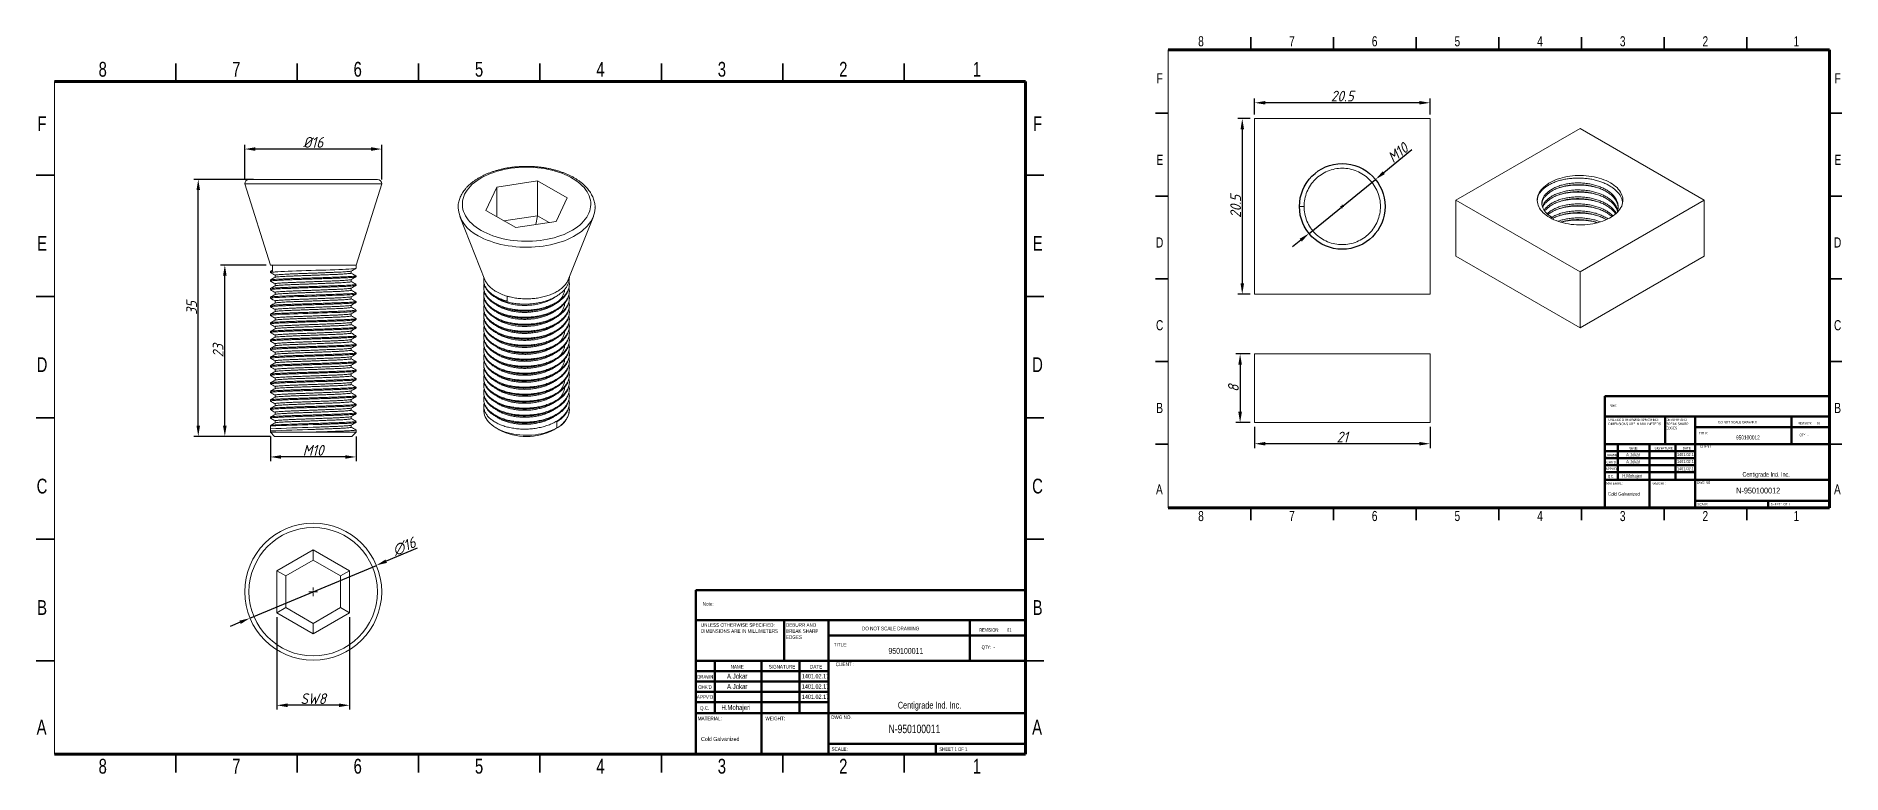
# Model space of a CAD drawing. Header units: inches. Extents: x 21 to 232, y 97 to 184.
import ezdxf

# ---------------------------------------------------------------- set-up
doc = ezdxf.new("R2010")
doc.units = ezdxf.units.IN
doc.header["$MEASUREMENT"] = 0
doc.linetypes.add('SLD-Solid', pattern=[0])
doc.styles.add('GENISO', font='geniso.shx', dxfattribs={"oblique": 15})
doc.styles.add('SLDTEXTSTYLE0', font='TXT', dxfattribs={"width": 0.75})
doc.styles.add('SLDTEXTSTYLE1', font='TXT', dxfattribs={"width": 0.686449})
doc.styles.add('SLDTEXTSTYLE2', font='TXT', dxfattribs={"width": 0.652778})
doc.styles.add('SLDTEXTSTYLE3', font='TXT', dxfattribs={"width": 0.692308})
doc.styles.add('SLDTEXTSTYLE4', font='TXT', dxfattribs={"width": 0.7})
doc.styles.add('SLDTEXTSTYLE5', font='TXT', dxfattribs={"width": 0.678571})
doc.dimstyles.new('Scale', dxfattribs={"dimscale": 0.5, "dimtxt": 2.5, "dimasz": 2.5, "dimexe": 1, "dimexo": 1, "dimgap": 0.3, "dimtad": 1, "dimdec": 0, "dimzin": 0, "dimtxsty": 'GENISO', "dimcen": 2.5, "dimclrd": 1, "dimclre": 1, "dimclrt": 256, "dimadec": 0, "dimazin": 0, "dimtfac": 1, "dimtdec": 0, "dimtmove": 0, "dimatfit": 3, "dimfxl": 1, "dimtzin": 0, "dimlwd": -1, "dimlwe": -1, "dimarcsym": 0})

msp = doc.modelspace()

# ---------------------------------------------------------------- texts
at = {"color": 7, "linetype": 'Continuous', "lineweight": 0}
for s, insert, char_height, attachment_point, style in [('8', (156.82, 183.5), 1.18, 2, 'SLDTEXTSTYLE0'), ('7', (167.44, 183.5), 1.18, 2, 'SLDTEXTSTYLE0'), ('6', (177.1, 183.5), 1.18, 2, 'SLDTEXTSTYLE0'), ('5', (186.76, 183.5), 1.18, 2, 'SLDTEXTSTYLE0'), ('4', (196.41, 183.5), 1.18, 2, 'SLDTEXTSTYLE0'), ('3', (206.07, 183.5), 1.18, 2, 'SLDTEXTSTYLE0'), ('2', (215.72, 183.5), 1.18, 2, 'SLDTEXTSTYLE0'), ('1', (226.35, 183.5), 1.18, 2, 'SLDTEXTSTYLE0'), ('8', (28.56, 180.51), 1.73, 2, 'SLDTEXTSTYLE0'), ('7', (44.16, 180.51), 1.73, 2, 'SLDTEXTSTYLE0'), ('6', (58.34, 180.51), 1.73, 2, 'SLDTEXTSTYLE0'), ('5', (72.51, 180.51), 1.73, 2, 'SLDTEXTSTYLE0'), ('4', (86.69, 180.51), 1.73, 2, 'SLDTEXTSTYLE0'), ('3', (100.87, 180.51), 1.73, 2, 'SLDTEXTSTYLE0'), ('2', (115.05, 180.51), 1.73, 2, 'SLDTEXTSTYLE0'), ('1', (130.65, 180.51), 1.73, 2, 'SLDTEXTSTYLE0'), ('F', (151.99, 179.17), 1.18, 2, 'SLDTEXTSTYLE0'), ('F', (231.17, 179.17), 1.18, 2, 'SLDTEXTSTYLE0'), ('F', (21.47, 174.16), 1.73, 2, 'SLDTEXTSTYLE0'), ('F', (137.73, 174.16), 1.73, 2, 'SLDTEXTSTYLE0'), ('E', (152.01, 169.66), 1.18, 2, 'SLDTEXTSTYLE0'), ('E', (231.19, 169.66), 1.18, 2, 'SLDTEXTSTYLE0'), ('E', (21.49, 160.19), 1.73, 2, 'SLDTEXTSTYLE0'), ('E', (137.76, 160.19), 1.73, 2, 'SLDTEXTSTYLE0'), ('D', (151.99, 160.01), 1.18, 2, 'SLDTEXTSTYLE0'), ('D', (231.17, 160.01), 1.18, 2, 'SLDTEXTSTYLE0'), ('C', (151.99, 150.35), 1.18, 2, 'SLDTEXTSTYLE0'), ('C', (231.17, 150.35), 1.18, 2, 'SLDTEXTSTYLE0'), ('D', (21.47, 146.02), 1.73, 2, 'SLDTEXTSTYLE0'), ('D', (137.73, 146.02), 1.73, 2, 'SLDTEXTSTYLE0'), ('B', (152, 140.69), 1.18, 2, 'SLDTEXTSTYLE0'), ('Note:', (204.54, 140.54), 0.29, 1, 'SLDTEXTSTYLE0'), ('B', (231.18, 140.69), 1.18, 2, 'SLDTEXTSTYLE0'), ('TITLE:', (214.97, 137.29), 0.29, 1, 'SLDTEXTSTYLE0'), ('DO NOT SCALE DRAWING', (217.21, 138.58), 0.2897, 1, 'SLDTEXTSTYLE0'), ('REVISION:       01', (226.54, 138.47), 0.2897, 1, 'SLDTEXTSTYLE2'), ('QTY:  -', (226.72, 137.09), 0.29, 1, 'SLDTEXTSTYLE5'), ('NAME', (206.76, 135.53), 0.29, 1, 'SLDTEXTSTYLE0'), ('SIGNATURE', (209.79, 135.55), 0.29, 1, 'SLDTEXTSTYLE0'), ('DATE', (213.07, 135.55), 0.29, 1, 'SLDTEXTSTYLE0'), ('CLIENT :', (215.11, 135.75), 0.307, 1, 'SLDTEXTSTYLE4'), ('950100012', (219.31, 136.89), 0.473, 1, 'SLDTEXTSTYLE4'), ("APPV'D", (204.07, 133.13), 0.29, 1, 'SLDTEXTSTYLE0'), ('DRAWN', (204.12, 134.74), 0.29, 1, 'SLDTEXTSTYLE1'), ("CHK'D", (204.18, 133.92), 0.29, 1, 'SLDTEXTSTYLE0'), ('A.Jokar', (206.47, 134.85), 0.409, 1, 'SLDTEXTSTYLE4'), ('A.Jokar', (206.47, 134.03), 0.409, 1, 'SLDTEXTSTYLE4'), ('1401.02.17', (212.42, 134.83), 0.348, 1, 'SLDTEXTSTYLE0'), ('1401.02.17', (212.42, 134.01), 0.348, 1, 'SLDTEXTSTYLE0'), ('1401.02.17', (212.42, 133.18), 0.348, 1, 'SLDTEXTSTYLE0'), ('C', (21.47, 131.84), 1.73, 2, 'SLDTEXTSTYLE0'), ('C', (137.73, 131.84), 1.73, 2, 'SLDTEXTSTYLE0'), ('A', (151.96, 131.18), 1.18, 2, 'SLDTEXTSTYLE0'), ('MATERIAL:', (204.14, 131.43), 0.29, 1, 'SLDTEXTSTYLE0'), ('Q.C.', (204.33, 132.26), 0.29, 1, 'SLDTEXTSTYLE0'), ('H.Mohajeri', (206.03, 132.37), 0.409, 1, 'SLDTEXTSTYLE4'), ('WEIGHT:', (209.54, 131.43), 0.289, 1, 'SLDTEXTSTYLE0'), ('DWG NO.', (214.76, 131.52), 0.29, 1, 'SLDTEXTSTYLE0'), ('N-950100012', (219.33, 130.79), 0.6759, 1, 'SLDTEXTSTYLE0'), ('Centigrade Ind. Inc.', (220.06, 132.61), 0.5407, 1, 'SLDTEXTSTYLE4'), ('A', (231.14, 131.18), 1.18, 2, 'SLDTEXTSTYLE0'), ('Cold Galvanized', (204.35, 130.26), 0.4052, 1, 'SLDTEXTSTYLE0'), ('SCALE:', (214.78, 129), 0.29, 1, 'SLDTEXTSTYLE0'), ('SHEET 1 OF 1', (223.36, 129), 0.2897, 1, 'SLDTEXTSTYLE3'), ('8', (156.82, 128.07), 1.18, 2, 'SLDTEXTSTYLE0'), ('7', (167.44, 128.07), 1.18, 2, 'SLDTEXTSTYLE0'), ('6', (177.1, 128.07), 1.18, 2, 'SLDTEXTSTYLE0'), ('5', (186.76, 128.07), 1.18, 2, 'SLDTEXTSTYLE0'), ('4', (196.41, 128.07), 1.18, 2, 'SLDTEXTSTYLE0'), ('3', (206.07, 128.07), 1.18, 2, 'SLDTEXTSTYLE0'), ('2', (215.72, 128.07), 1.18, 2, 'SLDTEXTSTYLE0'), ('1', (226.35, 128.07), 1.18, 2, 'SLDTEXTSTYLE0'), ('B', (21.48, 117.66), 1.73, 2, 'SLDTEXTSTYLE0'), ('Note:', (98.63, 117.43), 0.425, 1, 'SLDTEXTSTYLE0'), ('B', (137.74, 117.66), 1.73, 2, 'SLDTEXTSTYLE0'), ('DO NOT SCALE DRAWING', (117.23, 114.56), 0.4253, 1, 'SLDTEXTSTYLE0'), ('REVISION:       01', (130.93, 114.39), 0.4253, 1, 'SLDTEXTSTYLE2'), ('TITLE:', (113.94, 112.67), 0.425, 1, 'SLDTEXTSTYLE0'), ('950100011', (120.32, 112.08), 0.695, 1, 'SLDTEXTSTYLE4'), ('QTY:  -', (131.2, 112.37), 0.425, 1, 'SLDTEXTSTYLE5'), ('NAME', (101.89, 110.08), 0.425, 1, 'SLDTEXTSTYLE0'), ('SIGNATURE', (106.34, 110.1), 0.425, 1, 'SLDTEXTSTYLE0'), ('DATE', (111.16, 110.1), 0.425, 1, 'SLDTEXTSTYLE0'), ('CLIENT :', (114.15, 110.4), 0.45, 1, 'SLDTEXTSTYLE4'), ('DRAWN', (98.01, 108.91), 0.425, 1, 'SLDTEXTSTYLE1'), ("CHK'D", (98.09, 107.72), 0.425, 1, 'SLDTEXTSTYLE0'), ('A.Jokar', (101.47, 109.08), 0.6, 1, 'SLDTEXTSTYLE4'), ('A.Jokar', (101.47, 107.87), 0.6, 1, 'SLDTEXTSTYLE4'), ('1401.02.17', (110.2, 109.04), 0.51, 1, 'SLDTEXTSTYLE0'), ('1401.02.17', (110.2, 107.84), 0.51, 1, 'SLDTEXTSTYLE0'), ("APPV'D", (97.94, 106.56), 0.425, 1, 'SLDTEXTSTYLE0'), ('H.Mohajeri', (100.81, 105.43), 0.6, 1, 'SLDTEXTSTYLE4'), ('1401.02.17', (110.2, 106.63), 0.51, 1, 'SLDTEXTSTYLE0'), ('Centigrade Ind. Inc.', (121.42, 105.79), 0.794, 1, 'SLDTEXTSTYLE4'), ('A', (21.42, 103.69), 1.73, 2, 'SLDTEXTSTYLE0'), ('MATERIAL:', (98.05, 104.06), 0.425, 1, 'SLDTEXTSTYLE0'), ('Q.C.', (98.31, 105.27), 0.425, 1, 'SLDTEXTSTYLE0'), ('WEIGHT:', (105.96, 104.06), 0.425, 1, 'SLDTEXTSTYLE0'), ('DWG NO.', (113.64, 104.19), 0.425, 1, 'SLDTEXTSTYLE0'), ('A', (137.68, 103.69), 1.73, 2, 'SLDTEXTSTYLE0'), ('Cold Galvanized', (98.44, 101.69), 0.4862, 1, 'SLDTEXTSTYLE0'), ('N-950100011', (120.34, 103.12), 0.9925, 1, 'SLDTEXTSTYLE0'), ('8', (28.56, 99.13), 1.73, 2, 'SLDTEXTSTYLE0'), ('7', (44.16, 99.13), 1.73, 2, 'SLDTEXTSTYLE0'), ('6', (58.34, 99.13), 1.73, 2, 'SLDTEXTSTYLE0'), ('5', (72.51, 99.13), 1.73, 2, 'SLDTEXTSTYLE0'), ('4', (86.69, 99.13), 1.73, 2, 'SLDTEXTSTYLE0'), ('3', (100.87, 99.13), 1.73, 2, 'SLDTEXTSTYLE0'), ('SCALE:', (113.67, 100.48), 0.425, 1, 'SLDTEXTSTYLE0'), ('2', (115.05, 99.13), 1.73, 2, 'SLDTEXTSTYLE0'), ('SHEET 1 OF 1', (126.26, 100.48), 0.4253, 1, 'SLDTEXTSTYLE3'), ('1', (130.65, 99.13), 1.73, 2, 'SLDTEXTSTYLE0')]:
    msp.add_mtext(s, dxfattribs=dict(at, insert=insert, char_height=char_height, attachment_point=attachment_point, style=style))

# ---------------------------------------------------------------- blocks, each defined once
blk = doc.blocks.new('SW_NOTE_62')
at = {"color": 0, "linetype": 'Continuous', "lineweight": 0, "char_height": 1.5, "attachment_point": 1, "style": 'SLDTEXTSTYLE0'}
for s, insert in [('UNLESS OTHERWISE SPECIFIED:', (0, 1.93)), ('DIMENSIONS ARE IN MILLIMETERS', (0, -0.57))]:
    blk.add_mtext(s, dxfattribs=dict(at, insert=insert))
blk = doc.blocks.new('SW_NOTE_63')
at = {"color": 0, "linetype": 'Continuous', "lineweight": 0, "char_height": 1.5, "attachment_point": 1, "style": 'SLDTEXTSTYLE0'}
for s, insert in [('DEBURR AND', (0, 1.93)), ('BREAK SHARP', (0, -0.57)), ('EDGES', (0, -3.07))]:
    blk.add_mtext(s, dxfattribs=dict(at, insert=insert))
blk = doc.blocks.new('SW_CENTERMARKSYMBOL_0')
at = {"color": 0, "linetype": 'SLD-Solid', "lineweight": 0}
for p, q in [((-0.25, 0), (-1, 0)), ((0, 0), (-0.125, 0)), ((0, 0.25), (0, 1)), ((0, 0), (0, 0.125)), ((0, 0), (0, -0.125)), ((0, 0), (0.125, 0)), ((0.25, 0), (1, 0)), ((0, -0.25), (0, -1))]:
    blk.add_line(p, q, dxfattribs=at)
blk = doc.blocks.new('*D86')
at = {"color": 1, "transparency": 16777216}
for p, q in [((45.14, 166.78), (45.14, 170.83)), ((61.14, 166.78), (61.14, 170.83)), ((59.89, 170.33), (46.39, 170.33))]:
    blk.add_line(p, q, dxfattribs=at)
for points in [[(46.39, 170.54), (46.39, 170.12), (45.14, 170.33)], [(59.89, 170.54), (59.89, 170.12), (61.14, 170.33)]]:
    blk.add_solid(points, dxfattribs=at)
at = {"layer": 'Defpoints', "color": 0, "transparency": 16777216}
for p in [(45.14, 170.33), (45.14, 166.28), (61.14, 166.28)]:
    blk.add_point(p, dxfattribs=at)
at = {"transparency": 16777216, "insert": (53.14, 171.11), "char_height": 1.25, "attachment_point": 5, "style": 'GENISO'}
blk.add_mtext('%%C16', dxfattribs=at)
blk = doc.blocks.new('*D87')
at = {"color": 1, "transparency": 16777216}
for p, q in [((47.64, 156.78), (42.32, 156.78)), ((42.82, 138.03), (42.82, 155.53)), ((48.14, 136.78), (42.32, 136.78))]:
    blk.add_line(p, q, dxfattribs=at)
for points in [[(42.61, 155.53), (43.03, 155.53), (42.82, 156.78)], [(42.61, 138.03), (43.03, 138.03), (42.82, 136.78)]]:
    blk.add_solid(points, dxfattribs=at)
at = {"layer": 'Defpoints', "color": 0, "transparency": 16777216}
for p in [(42.82, 156.78), (48.14, 156.78), (48.64, 136.78)]:
    blk.add_point(p, dxfattribs=at)
at = {"transparency": 16777216, "insert": (42.04, 146.78), "char_height": 1.25, "attachment_point": 5, "rotation": 90, "style": 'GENISO'}
blk.add_mtext('23', dxfattribs=at)
blk = doc.blocks.new('*D88')
at = {"color": 1, "transparency": 16777216}
for p, q in [((46.18, 166.78), (39.22, 166.78)), ((39.72, 138.03), (39.72, 165.53)), ((48.14, 136.78), (39.22, 136.78))]:
    blk.add_line(p, q, dxfattribs=at)
for points in [[(39.51, 165.53), (39.92, 165.53), (39.72, 166.78)], [(39.51, 138.03), (39.92, 138.03), (39.72, 136.78)]]:
    blk.add_solid(points, dxfattribs=at)
at = {"layer": 'Defpoints', "color": 0, "transparency": 16777216}
for p in [(39.72, 166.78), (46.68, 166.78), (48.64, 136.78)]:
    blk.add_point(p, dxfattribs=at)
at = {"transparency": 16777216, "insert": (38.94, 151.78), "char_height": 1.25, "attachment_point": 5, "rotation": 90, "style": 'GENISO'}
blk.add_mtext('35', dxfattribs=at)
blk = doc.blocks.new('*D89')
at = {"color": 1, "transparency": 16777216}
for p, q in [((48.14, 136.78), (48.14, 133.88)), ((58.14, 136.78), (58.14, 133.88)), ((56.89, 134.38), (49.39, 134.38))]:
    blk.add_line(p, q, dxfattribs=at)
for points in [[(49.39, 134.58), (49.39, 134.17), (48.14, 134.38)], [(56.89, 134.58), (56.89, 134.17), (58.14, 134.38)]]:
    blk.add_solid(points, dxfattribs=at)
at = {"layer": 'Defpoints', "color": 0, "transparency": 16777216}
for p in [(48.14, 137.28), (58.14, 137.28), (48.14, 134.38)]:
    blk.add_point(p, dxfattribs=at)
at = {"transparency": 16777216, "insert": (53.14, 135.15), "char_height": 1.25, "attachment_point": 5, "style": 'GENISO'}
blk.add_mtext('M10', dxfattribs=at)
blk = doc.blocks.new('*D90')
at = {"color": 1, "transparency": 16777216}
for p, q in [((65.29, 123.72), (61.67, 122.21)), ((45.75, 115.55), (60.52, 121.72)), ((44.6, 115.07), (43.45, 114.59))]:
    blk.add_line(p, q, dxfattribs=at)
for points in [[(61.59, 122.4), (61.75, 122.01), (60.52, 121.72)], [(44.52, 115.26), (44.68, 114.88), (45.75, 115.55)]]:
    blk.add_solid(points, dxfattribs=at)
at = {"layer": 'Defpoints', "color": 0, "transparency": 16777216}
for p in [(60.52, 121.72), (45.75, 115.55)]:
    blk.add_point(p, dxfattribs=at)
at = {"transparency": 16777216, "insert": (63.76, 123.92), "char_height": 1.25, "attachment_point": 5, "rotation": 22.6879, "style": 'GENISO'}
blk.add_mtext('∅16', dxfattribs=at)
blk = doc.blocks.new('*D91')
at = {"color": 1, "transparency": 16777216}
for p, q in [((48.89, 115.68), (48.89, 104.88)), ((57.39, 115.68), (57.39, 104.88)), ((56.14, 105.38), (50.14, 105.38))]:
    blk.add_line(p, q, dxfattribs=at)
for points in [[(50.14, 105.59), (50.14, 105.17), (48.89, 105.38)], [(56.14, 105.59), (56.14, 105.17), (57.39, 105.38)]]:
    blk.add_solid(points, dxfattribs=at)
at = {"layer": 'Defpoints', "color": 0, "transparency": 16777216}
for p in [(48.89, 116.18), (57.39, 116.18), (48.89, 105.38)]:
    blk.add_point(p, dxfattribs=at)
at = {"transparency": 16777216, "insert": (53.14, 106.15), "char_height": 1.25, "attachment_point": 5, "style": 'GENISO'}
blk.add_mtext('SW8', dxfattribs=at)
blk = doc.blocks.new('*D97')
at = {"color": 1, "transparency": 16777216}
for p, q in [((163.07, 174.38), (163.07, 176.23)), ((182.32, 175.73), (164.32, 175.73)), ((183.57, 174.38), (183.57, 176.23))]:
    blk.add_line(p, q, dxfattribs=at)
for points in [[(164.32, 175.94), (164.32, 175.53), (163.07, 175.73)], [(182.32, 175.94), (182.32, 175.53), (183.57, 175.73)]]:
    blk.add_solid(points, dxfattribs=at)
at = {"layer": 'Defpoints', "color": 0, "transparency": 16777216}
for p in [(163.07, 175.73), (163.07, 173.88), (183.57, 173.88)]:
    blk.add_point(p, dxfattribs=at)
at = {"transparency": 16777216, "insert": (173.32, 176.51), "char_height": 1.25, "attachment_point": 5, "style": 'GENISO'}
blk.add_mtext('20.5', dxfattribs=at)
blk = doc.blocks.new('*D98')
at = {"color": 1, "transparency": 16777216}
for p, q in [((162.57, 173.88), (161.14, 173.88)), ((161.64, 172.63), (161.64, 154.63)), ((162.57, 153.38), (161.14, 153.38))]:
    blk.add_line(p, q, dxfattribs=at)
for points in [[(161.44, 172.63), (161.85, 172.63), (161.64, 173.88)], [(161.44, 154.63), (161.85, 154.63), (161.64, 153.38)]]:
    blk.add_solid(points, dxfattribs=at)
at = {"layer": 'Defpoints', "color": 0, "transparency": 16777216}
for p in [(163.07, 173.88), (161.64, 153.38), (163.07, 153.38)]:
    blk.add_point(p, dxfattribs=at)
at = {"transparency": 16777216, "insert": (160.87, 163.63), "char_height": 1.25, "attachment_point": 5, "rotation": 90, "style": 'GENISO'}
blk.add_mtext('20.5', dxfattribs=at)
blk = doc.blocks.new('*D99')
at = {"color": 1, "transparency": 16777216}
for p, q in [((162.57, 146.4), (160.89, 146.4)), ((161.39, 145.15), (161.39, 139.65)), ((162.57, 138.4), (160.89, 138.4))]:
    blk.add_line(p, q, dxfattribs=at)
for points in [[(161.18, 145.15), (161.6, 145.15), (161.39, 146.4)], [(161.18, 139.65), (161.6, 139.65), (161.39, 138.4)]]:
    blk.add_solid(points, dxfattribs=at)
at = {"layer": 'Defpoints', "color": 0, "transparency": 16777216}
for p in [(163.07, 146.4), (161.39, 138.4), (163.07, 138.4)]:
    blk.add_point(p, dxfattribs=at)
at = {"transparency": 16777216, "insert": (160.61, 142.4), "char_height": 1.25, "attachment_point": 5, "rotation": 90, "style": 'GENISO'}
blk.add_mtext('8', dxfattribs=at)
blk = doc.blocks.new('*D100')
at = {"color": 1, "transparency": 16777216}
for p, q in [((163.07, 137.9), (163.07, 135.42)), ((183.57, 137.9), (183.57, 135.42)), ((182.32, 135.92), (164.32, 135.92))]:
    blk.add_line(p, q, dxfattribs=at)
for points in [[(164.32, 136.13), (164.32, 135.72), (163.07, 135.92)], [(182.32, 136.13), (182.32, 135.72), (183.57, 135.92)]]:
    blk.add_solid(points, dxfattribs=at)
at = {"layer": 'Defpoints', "color": 0, "transparency": 16777216}
for p in [(163.07, 138.4), (183.57, 138.4), (163.07, 135.92)]:
    blk.add_point(p, dxfattribs=at)
at = {"transparency": 16777216, "insert": (173.32, 136.7), "char_height": 1.25, "attachment_point": 5, "style": 'GENISO'}
blk.add_mtext('21', dxfattribs=at)
blk = doc.blocks.new('*D101')
at = {"color": 1, "transparency": 16777216}
for p, q in [((181.45, 170.22), (178.17, 167.57)), ((169.44, 160.48), (177.2, 166.78)), ((168.47, 159.69), (167.5, 158.9))]:
    blk.add_line(p, q, dxfattribs=at)
for points in [[(178.04, 167.73), (178.3, 167.41), (177.2, 166.78)], [(168.34, 159.85), (168.6, 159.53), (169.44, 160.48)]]:
    blk.add_solid(points, dxfattribs=at)
at = {"layer": 'Defpoints', "color": 0, "transparency": 16777216}
for p in [(177.2, 166.78), (169.44, 160.48)]:
    blk.add_point(p, dxfattribs=at)
at = {"transparency": 16777216, "insert": (179.81, 169.89), "char_height": 1.25, "attachment_point": 5, "rotation": 39.0673, "style": 'GENISO'}
blk.add_mtext('M10', dxfattribs=at)

# ---------------------------------------------------------------- dimensions: what is measured, and where the dimension line sits
for base, p1, p2, text, picture, middle in [((163.07, 175.73), (183.57, 173.88), (163.07, 173.88), '20.5', '*D97', (173.32, 176.51)), ((45.14, 170.33), (61.14, 166.28), (45.14, 166.28), '%%C<>', '*D86', (53.14, 171.11)), ((48.14, 134.38), (58.14, 137.28), (48.14, 137.28), 'M<>', '*D89', (53.14, 135.15)), ((48.89, 105.38), (57.39, 116.18), (48.89, 116.18), 'SW8', '*D91', (53.14, 106.15))]:
    dim = msp.add_linear_dim(base=base, p1=p1, p2=p2, text=text, dimstyle='Scale')
    dim.commit()
    dim.dimension.update_dxf_attribs({"geometry": picture, "text_midpoint": middle})
for base, p1, p2, text, picture, middle in [((161.64, 153.38), (163.07, 173.88), (163.07, 153.38), '20.5', '*D98', (160.87, 163.63)), ((39.72, 166.78), (48.64, 136.78), (46.68, 166.78), '35', '*D88', (38.94, 151.78)), ((42.82, 156.78), (48.64, 136.78), (48.14, 156.78), '23', '*D87', (42.04, 146.78))]:
    dim = msp.add_linear_dim(base=base, p1=p1, p2=p2, angle=90, text=text, dimstyle='Scale')
    dim.commit()
    dim.dimension.update_dxf_attribs({"geometry": picture, "text_midpoint": middle})
dim = msp.add_diameter_dim_2p(p1=(169.44, 160.48), p2=(177.2, 166.78), text='M10', dimstyle='Scale')
dim.commit()
dim.dimension.update_dxf_attribs({"geometry": '*D101', "text_midpoint": (179.81, 169.89)})
dim = msp.add_linear_dim(base=(161.39, 138.4), p1=(163.07, 146.4), p2=(163.07, 138.4), angle=90, dimstyle='Scale')
dim.commit()
dim.dimension.update_dxf_attribs({"geometry": '*D99', "text_midpoint": (160.61, 142.4)})
dim = msp.add_linear_dim(base=(163.06935105, 135.9247738), p1=(183.56935105, 138.40013258), p2=(163.06935105, 138.40013258), dimstyle='Scale')
dim.commit()
dim.dimension.update_dxf_attribs({"geometry": '*D100', "text_midpoint": (173.31935105, 136.69989683)})
dim = msp.add_diameter_dim_2p(p1=(45.75, 115.55), p2=(60.52, 121.72), dimstyle='Scale')
dim.commit()
dim.dimension.update_dxf_attribs({"geometry": '*D90', "text_midpoint": (63.76, 123.92)})

# ---------------------------------------------------------------- linework, layer by layer
at = {"color": 7, "linetype": 'Continuous', "lineweight": 18}
for p, q in [((152.97, 128.44), (152.97, 181.93)), ((22.91, 99.66), (22.91, 178.21))]:
    msp.add_line(p, q, dxfattribs=at)
at = {"color": 7, "linetype": 'Continuous', "lineweight": 70}
for p, q in [((152.97, 181.93), (230.22, 181.93)), ((230.22, 181.93), (230.22, 128.44)), ((22.91, 178.21), (136.33, 178.21)), ((136.33, 178.21), (136.33, 99.66)), ((230.22, 128.44), (152.97, 128.44)), ((136.33, 99.66), (22.91, 99.66))]:
    msp.add_line(p, q, dxfattribs=at)
at = {"color": 7, "linetype": 'Continuous', "lineweight": 35}
for p, q in [((162.63, 181.93), (162.63, 183.38)), ((172.28, 181.93), (172.28, 183.38)), ((181.94, 181.93), (181.94, 183.38)), ((191.6, 183.38), (191.6, 181.93)), ((191.6, 181.93), (191.6, 183.38)), ((201.25, 181.93), (201.25, 183.38)), ((210.91, 181.93), (210.91, 183.38)), ((220.56, 181.93), (220.56, 183.38)), ((37.09, 178.21), (37.09, 180.33)), ((51.27, 178.21), (51.27, 180.33)), ((65.44, 178.21), (65.44, 180.33)), ((79.62, 180.33), (79.62, 178.21)), ((79.62, 178.21), (79.62, 180.33)), ((93.8, 178.21), (93.8, 180.33)), ((107.98, 178.21), (107.98, 180.33)), ((122.16, 178.21), (122.16, 180.33)), ((152.97, 174.5), (151.52, 174.5)), ((230.22, 174.5), (231.67, 174.5)), ((22.91, 167.29), (20.78, 167.29)), ((136.33, 167.29), (138.46, 167.29)), ((152.97, 164.84), (151.52, 164.84)), ((230.22, 164.84), (231.67, 164.84)), ((151.52, 155.18), (152.97, 155.18)), ((152.97, 155.18), (151.52, 155.18)), ((231.67, 155.18), (230.22, 155.18)), ((230.22, 155.18), (231.67, 155.18)), ((22.91, 153.11), (20.78, 153.11)), ((136.33, 153.11), (138.46, 153.11)), ((152.97, 145.53), (151.52, 145.53)), ((230.22, 145.53), (231.67, 145.53)), ((20.78, 138.93), (22.91, 138.93)), ((22.91, 138.93), (20.78, 138.93)), ((138.46, 138.93), (136.33, 138.93)), ((136.33, 138.93), (138.46, 138.93)), ((152.97, 135.87), (151.52, 135.87)), ((230.22, 135.87), (231.67, 135.87)), ((162.63, 128.44), (162.63, 126.99)), ((172.28, 128.44), (172.28, 126.99)), ((181.94, 128.44), (181.94, 126.99)), ((191.6, 126.99), (191.6, 128.44)), ((191.6, 128.44), (191.6, 126.99)), ((201.25, 128.44), (201.25, 126.99)), ((210.91, 128.44), (210.91, 126.99)), ((220.56, 128.44), (220.56, 126.99)), ((22.91, 124.76), (20.78, 124.76)), ((136.33, 124.76), (138.46, 124.76)), ((22.91, 110.58), (20.78, 110.58)), ((136.33, 110.58), (138.46, 110.58)), ((37.09, 99.66), (37.09, 97.53)), ((51.27, 99.66), (51.27, 97.53)), ((65.44, 99.66), (65.44, 97.53)), ((79.62, 97.53), (79.62, 99.66)), ((79.62, 99.66), (79.62, 97.53)), ((93.8, 99.66), (93.8, 97.53)), ((107.98, 99.66), (107.98, 97.53)), ((122.16, 99.66), (122.16, 97.53))]:
    msp.add_line(p, q, dxfattribs=at)
at = {"color": 7, "linetype": 'Continuous', "lineweight": 15}
for p, q in [((163.07, 173.88), (163.07, 153.38)), ((183.57, 173.88), (163.07, 173.88)), ((183.57, 153.38), (183.57, 173.88)), ((201.09, 172.73), (186.59, 164.36)), ((215.59, 164.36), (201.09, 172.73)), ((168.86, 163.63), (168.32, 163.63)), ((186.59, 164.36), (201.09, 155.99)), ((186.59, 164.36), (186.59, 157.83)), ((201.09, 155.99), (215.59, 164.36)), ((215.59, 164.36), (215.59, 157.83)), ((197.94, 162.28), (197.55, 162.32)), ((197.94, 162.12), (197.94, 162.28)), ((186.59, 157.83), (201.09, 149.46)), ((201.09, 149.46), (215.59, 157.83)), ((201.09, 155.99), (201.09, 149.46)), ((163.07, 153.38), (183.57, 153.38)), ((163.07, 146.4), (183.57, 146.4)), ((163.07, 146.4), (163.07, 138.4)), ((183.57, 146.4), (183.57, 138.4)), ((163.07, 138.4), (183.57, 138.4))]:
    msp.add_line(p, q, dxfattribs=at)
at = {"lineweight": 13}
for p, q in [((45.64, 166.78), (60.64, 166.78)), ((79.33, 166.62), (74.59, 165.89)), ((82.8, 164.62), (79.33, 166.62)), ((79.33, 162.54), (79.33, 166.62)), ((45.14, 166.28), (48.14, 156.78)), ((45.14, 166.28), (61.14, 166.28)), ((58.14, 156.78), (61.14, 166.28)), ((74.59, 165.89), (73.32, 163.15)), ((74.59, 162.42), (74.59, 165.89)), ((81.53, 161.88), (82.8, 164.62)), ((70.26, 162.45), (73.18, 155.07)), ((73.32, 163.15), (76.79, 161.15)), ((79.33, 162.54), (75.42, 161.94)), ((79.16, 161.52), (79.33, 162.54)), ((80.69, 161.75), (79.33, 162.54)), ((82.93, 155.07), (85.86, 162.45)), ((76.79, 161.15), (81.53, 161.88)), ((48.38, 156.18), (48.14, 156.04)), ((48.35, 156.78), (48.38, 156.76)), ((48.38, 156.78), (48.38, 156.08)), ((57.59, 155.84), (57.59, 156.09)), ((58.14, 156.41), (58.14, 156.78)), ((48.14, 156.03), (48.14, 155.91)), ((48.14, 155.03), (48.14, 154.91)), ((48.14, 154.03), (48.14, 153.91)), ((48.68, 155.59), (48.68, 155.35)), ((48.68, 154.59), (48.68, 154.35)), ((57.59, 154.84), (57.59, 155.09)), ((57.59, 153.84), (57.59, 154.09)), ((58.14, 155.41), (58.14, 155.53)), ((58.14, 154.41), (58.14, 154.53)), ((73.06, 155.01), (73.06, 154.9)), ((73.06, 154.19), (73.06, 154.09)), ((83.06, 155.31), (83.06, 155.39)), ((83.06, 154.5), (83.06, 154.6)), ((48.14, 153.03), (48.14, 152.91)), ((48.14, 152.03), (48.14, 151.91)), ((48.68, 153.59), (48.68, 153.35)), ((48.68, 152.59), (48.68, 152.35)), ((57.59, 152.84), (57.59, 153.09)), ((57.59, 151.84), (57.59, 152.09)), ((58.14, 153.41), (58.14, 153.53)), ((58.14, 152.41), (58.14, 152.53)), ((73.06, 153.37), (73.06, 153.27)), ((73.06, 152.56), (73.06, 152.46)), ((75.79, 153.15), (75.79, 152.58)), ((83.06, 153.68), (83.06, 153.78)), ((83.06, 152.86), (83.06, 152.97)), ((83.06, 152.05), (83.06, 152.15)), ((48.14, 151.03), (48.14, 150.91)), ((48.14, 150.03), (48.14, 149.91)), ((48.14, 149.9), (48.14, 149.9)), ((48.68, 151.59), (48.68, 151.35)), ((48.68, 150.59), (48.68, 150.35)), ((57.59, 150.84), (57.59, 151.09)), ((57.59, 149.84), (57.59, 150.09)), ((58.14, 151.41), (58.14, 151.53)), ((58.14, 150.41), (58.14, 150.53)), ((73.06, 151.74), (73.06, 151.64)), ((73.06, 150.92), (73.06, 150.82)), ((73.06, 150.11), (73.06, 150.01)), ((83.06, 151.23), (83.06, 151.33)), ((83.06, 150.41), (83.06, 150.52)), ((48.14, 149.03), (48.14, 148.91)), ((48.14, 148.03), (48.14, 147.91)), ((48.68, 149.59), (48.68, 149.35)), ((48.68, 148.59), (48.68, 148.35)), ((57.59, 148.84), (57.59, 149.09)), ((57.59, 147.84), (57.59, 148.09)), ((58.14, 149.41), (58.14, 149.53)), ((58.14, 148.41), (58.14, 148.53)), ((73.06, 149.29), (73.06, 149.19)), ((73.06, 148.47), (73.06, 148.37)), ((73.06, 147.66), (73.06, 147.56)), ((83.06, 149.6), (83.06, 149.7)), ((83.06, 148.78), (83.06, 148.88)), ((83.06, 147.97), (83.06, 148.07)), ((48.14, 147.03), (48.14, 146.9)), ((48.14, 146.03), (48.14, 145.9)), ((48.68, 147.59), (48.68, 147.35)), ((48.68, 146.59), (48.68, 146.35)), ((48.68, 145.59), (48.68, 145.35)), ((57.59, 146.84), (57.59, 147.09)), ((57.59, 145.84), (57.59, 146.09)), ((58.14, 147.41), (58.14, 147.53)), ((58.14, 146.41), (58.14, 146.53)), ((58.14, 145.41), (58.14, 145.53)), ((73.06, 146.84), (73.06, 146.74)), ((73.06, 146.02), (73.06, 145.92)), ((83.06, 147.15), (83.06, 147.25)), ((83.06, 146.33), (83.06, 146.43)), ((83.06, 145.52), (83.06, 145.62)), ((48.14, 145.03), (48.14, 144.91)), ((48.14, 144.03), (48.14, 143.91)), ((48.68, 144.59), (48.68, 144.35)), ((48.68, 143.59), (48.68, 143.35)), ((57.59, 144.84), (57.59, 145.09)), ((57.59, 143.84), (57.59, 144.09)), ((58.14, 144.41), (58.14, 144.53)), ((58.14, 143.41), (58.14, 143.53)), ((73.06, 145.21), (73.06, 145.11)), ((73.06, 144.39), (73.06, 144.29)), ((73.06, 143.58), (73.06, 143.47)), ((83.06, 144.7), (83.06, 144.8)), ((83.06, 143.88), (83.06, 143.98)), ((48.14, 143.03), (48.14, 142.91)), ((48.14, 142.03), (48.14, 141.91)), ((48.68, 142.59), (48.68, 142.35)), ((48.68, 141.59), (48.68, 141.35)), ((57.59, 142.84), (57.59, 143.09)), ((57.59, 141.84), (57.59, 142.09)), ((58.14, 142.41), (58.14, 142.53)), ((58.14, 141.41), (58.14, 141.53)), ((73.06, 142.76), (73.06, 142.66)), ((73.06, 141.94), (73.06, 141.84)), ((83.06, 143.06), (83.06, 143.17)), ((83.06, 142.25), (83.06, 142.35)), ((83.06, 141.43), (83.06, 141.53)), ((48.14, 141.03), (48.14, 140.9)), ((48.14, 140.03), (48.14, 139.91)), ((48.68, 140.59), (48.68, 140.35)), ((48.68, 139.59), (48.68, 139.35)), ((57.59, 140.84), (57.59, 141.09)), ((57.59, 139.84), (57.59, 140.09)), ((58.14, 140.41), (58.14, 140.53)), ((58.14, 139.41), (58.14, 139.53)), ((73.06, 141.13), (73.06, 141.02)), ((73.06, 140.31), (73.06, 139.8)), ((83.06, 140.62), (83.06, 140.72)), ((83.06, 139.8), (83.06, 139.9)), ((48.14, 139.03), (48.14, 138.91)), ((48.14, 138.03), (48.14, 137.28)), ((48.14, 137.28), (48.64, 136.78)), ((48.14, 137.28), (53.14, 137.28)), ((48.68, 138.59), (48.68, 138.35)), ((53.14, 137.28), (58.14, 137.28)), ((57.59, 138.84), (57.59, 139.09)), ((57.59, 137.84), (57.59, 138.09)), ((57.64, 136.78), (58.14, 137.28)), ((58.14, 138.41), (58.14, 138.53)), ((58.14, 137.28), (58.14, 137.53)), ((74.52, 137.76), (74.87, 137.55)), ((81.24, 137.55), (81.59, 137.76)), ((81.59, 137.76), (81.59, 138.47)), ((57.64, 136.78), (48.64, 136.78)), ((53.14, 123.55), (48.89, 121.09)), ((53.14, 122.33), (49.94, 120.49)), ((57.39, 121.09), (53.14, 123.55)), ((53.14, 122.33), (53.14, 123.55)), ((56.34, 120.49), (53.14, 122.33)), ((48.89, 121.09), (48.89, 116.18)), ((49.94, 120.49), (48.89, 121.09)), ((49.94, 120.49), (49.94, 116.79)), ((56.34, 120.49), (57.39, 121.09)), ((56.34, 116.79), (56.34, 120.49)), ((57.39, 116.18), (57.39, 121.09)), ((49.94, 116.79), (48.89, 116.18)), ((48.89, 116.18), (53.14, 113.73)), ((49.94, 116.79), (53.14, 114.94)), ((53.14, 114.94), (56.34, 116.79)), ((53.14, 113.73), (57.39, 116.18)), ((56.34, 116.79), (57.39, 116.18)), ((53.14, 114.94), (53.14, 113.73))]:
    msp.add_line(p, q, dxfattribs=at)
at = {"color": 7, "linetype": 'Continuous', "lineweight": 50}
for p, q in [((203.99, 141.49), (230.22, 141.49)), ((203.99, 141.49), (203.99, 139.11)), ((203.99, 139.11), (230.22, 139.11)), ((203.99, 139.11), (203.99, 128.48)), ((211.02, 139.11), (211.02, 135.87)), ((214.54, 139.11), (214.54, 128.44)), ((230.22, 137.87), (214.54, 137.87)), ((225.8, 135.87), (225.8, 139.11)), ((230.22, 135.87), (203.99, 135.87)), ((214.54, 135.05), (203.99, 135.05)), ((205.5, 135.87), (205.5, 131.72)), ((209.21, 135.87), (209.21, 128.48)), ((212.24, 135.87), (212.24, 131.72)), ((214.54, 128.48), (214.54, 135.87)), ((214.54, 134.23), (203.99, 134.23)), ((214.54, 133.41), (203.99, 133.41)), ((214.54, 132.59), (203.99, 132.59)), ((206, 131.72), (203.99, 131.72)), ((206, 131.72), (230.22, 131.72)), ((214.54, 129.26), (230.22, 129.26)), ((223.07, 128.44), (223.07, 129.26)), ((97.83, 118.83), (136.33, 118.83)), ((97.83, 118.83), (97.83, 115.33)), ((97.83, 115.33), (136.33, 115.33)), ((97.83, 115.33), (97.83, 99.73)), ((108.15, 115.33), (108.15, 110.58)), ((113.31, 115.33), (113.31, 99.66)), ((129.84, 110.58), (129.84, 115.33)), ((136.33, 113.52), (113.31, 113.52)), ((136.33, 110.58), (97.83, 110.58)), ((100.04, 110.58), (100.04, 104.48)), ((105.48, 110.58), (105.48, 99.73)), ((109.94, 110.58), (109.94, 104.48)), ((113.31, 99.73), (113.31, 110.58)), ((113.31, 109.37), (97.83, 109.37)), ((113.31, 108.17), (97.83, 108.17)), ((113.31, 106.96), (97.83, 106.96)), ((113.31, 105.76), (97.83, 105.76)), ((100.78, 104.48), (97.83, 104.48)), ((100.78, 104.48), (136.33, 104.48)), ((113.31, 100.87), (136.33, 100.87)), ((125.84, 99.66), (125.84, 100.87))]:
    msp.add_line(p, q, dxfattribs=at)
at = {"lineweight": 13, "flags": 128}
for points in [[(72.75, 160.83), (73.07, 160.65), (73.41, 160.49), (73.77, 160.34), (74.13, 160.2), (74.52, 160.07), (74.91, 159.96), (75.31, 159.86), (75.73, 159.77), (76.15, 159.7), (76.58, 159.64), (77.01, 159.6), (77.45, 159.57), (77.89, 159.56), (78.33, 159.56), (78.77, 159.58), (79.21, 159.61), (79.64, 159.65), (80.07, 159.72), (80.49, 159.79), (80.9, 159.88), (81.3, 159.98), (81.7, 160.1), (82.07, 160.23), (82.44, 160.37), (82.79, 160.53), (83.12, 160.69), (83.44, 160.87), (83.74, 161.06), (84.01, 161.26), (84.27, 161.46), (84.51, 161.68), (84.72, 161.9), (84.91, 162.13), (85.08, 162.36), (85.22, 162.6), (85.34, 162.85), (85.43, 163.1), (85.5, 163.35), (85.54, 163.6), (85.56, 163.85), (85.55, 164.11), (85.51, 164.36), (85.45, 164.61), (85.36, 164.86), (85.25, 165.11), (85.12, 165.35), (84.95, 165.59), (84.77, 165.82), (84.56, 166.04), (84.33, 166.26), (84.08, 166.47), (83.81, 166.67), (83.51, 166.86), (83.2, 167.04), (82.87, 167.21), (82.53, 167.36), (82.17, 167.51), (81.79, 167.64), (81.4, 167.76), (81, 167.87), (80.59, 167.96), (80.17, 168.04), (79.75, 168.1), (79.32, 168.15), (78.88, 168.19), (78.44, 168.21), (78, 168.22), (77.56, 168.21), (77.12, 168.18), (76.69, 168.14), (76.26, 168.09), (75.83, 168.02), (75.42, 167.94), (75.01, 167.84), (74.61, 167.73), (74.23, 167.61), (73.86, 167.47), (73.5, 167.32), (73.16, 167.16), (72.83, 166.99), (72.53, 166.81), (72.24, 166.62), (71.97, 166.42), (71.72, 166.21), (71.5, 165.99), (71.3, 165.76), (71.12, 165.53), (70.96, 165.29), (70.83, 165.05), (70.73, 164.8), (70.65, 164.55), (70.59, 164.3), (70.56, 164.05), (70.56, 163.79), (70.58, 163.54), (70.63, 163.28), (70.7, 163.03), (70.8, 162.79), (70.93, 162.54), (71.08, 162.3), (71.25, 162.07), (71.45, 161.84), (71.67, 161.62), (71.91, 161.41), (72.17, 161.2), (72.45, 161.01), (72.75, 160.83)], [(72.4, 160.21), (72.73, 160.03), (73.08, 159.86), (73.45, 159.7), (73.83, 159.56), (74.22, 159.43), (74.63, 159.31), (75.05, 159.2), (75.48, 159.11), (75.91, 159.03), (76.36, 158.97), (76.81, 158.92), (77.26, 158.88), (77.71, 158.86), (78.17, 158.86), (78.63, 158.87), (79.08, 158.9), (79.53, 158.94), (79.98, 159), (80.42, 159.07), (80.85, 159.15), (81.28, 159.25), (81.69, 159.36), (82.09, 159.49), (82.48, 159.63), (82.85, 159.78), (83.21, 159.95), (83.55, 160.12), (83.87, 160.31), (84.18, 160.5), (84.46, 160.71), (84.72, 160.93), (84.97, 161.15), (85.19, 161.38), (85.38, 161.62), (85.55, 161.86), (85.7, 162.11), (85.82, 162.37), (85.92, 162.63), (85.99, 162.89), (86.04, 163.15), (86.06, 163.41), (86.06, 163.49)], [(48.15, 155.91), (48.14, 155.91), (48.18, 155.93), (48.27, 155.94), (48.4, 155.96), (48.48, 155.97), (48.58, 155.97), (48.69, 155.98), (48.81, 155.99), (48.91, 156), (49.01, 156), (49.36, 156.02), (49.77, 156.04), (50.21, 156.06), (50.7, 156.08), (51.21, 156.09), (51.76, 156.11), (52.32, 156.13), (52.89, 156.15), (53.46, 156.17), (54.03, 156.18), (54.6, 156.2), (55.14, 156.22), (55.65, 156.24), (56.13, 156.26), (56.57, 156.27), (56.97, 156.29), (57.31, 156.31), (57.6, 156.33), (57.83, 156.35), (58, 156.37), (58.1, 156.39), (58.14, 156.41), (58.14, 156.41), (58.14, 156.41), (58.14, 156.41), (58.14, 156.41), (58.14, 156.41), (58.14, 156.41), (58.14, 156.41), (58.14, 156.41), (58.14, 156.41), (58.14, 156.41)], [(48.14, 152.91), (48.14, 152.92), (48.2, 152.93), (48.3, 152.95), (48.45, 152.96), (48.65, 152.98), (48.9, 153), (49.2, 153.01), (49.54, 153.03), (49.93, 153.05), (50.37, 153.06), (50.84, 153.08), (51.34, 153.1), (51.88, 153.12), (52.43, 153.13), (53, 153.15), (53.58, 153.17), (53.92, 153.18), (54.15, 153.19), (54.37, 153.2), (54.6, 153.2), (54.82, 153.21), (55.35, 153.23), (55.85, 153.25), (56.32, 153.27), (56.74, 153.28), (57.11, 153.3), (57.44, 153.32), (57.7, 153.34), (57.91, 153.36), (58.05, 153.38), (58.12, 153.39), (58.14, 153.4), (58.14, 153.41), (58.14, 153.41), (58.14, 153.41), (58.14, 153.41), (58.14, 153.41), (58.14, 153.41), (58.14, 153.41), (58.14, 153.41), (58.14, 153.41), (58.14, 153.41), (58.14, 153.41)], [(48.14, 150.91), (48.15, 150.92), (48.21, 150.93), (48.35, 150.95), (48.54, 150.97), (48.8, 150.99), (49.12, 151.01), (49.49, 151.03), (49.91, 151.04), (50.37, 151.06), (50.86, 151.08), (51.39, 151.1), (51.94, 151.12), (52.51, 151.14), (53.08, 151.15), (53.66, 151.17), (54.23, 151.19), (54.78, 151.21), (55.31, 151.23), (55.82, 151.25), (56.29, 151.26), (56.71, 151.28), (57.09, 151.3), (57.42, 151.32), (57.69, 151.34), (57.89, 151.36), (58.04, 151.37), (58.12, 151.39), (58.13, 151.4), (58.14, 151.4), (58.14, 151.41), (58.14, 151.41), (58.14, 151.41), (58.14, 151.41), (58.14, 151.41)], [(73.06, 139.8), (73.06, 139.67), (73.09, 139.46), (73.15, 139.25), (73.23, 139.05), (73.33, 138.85), (73.46, 138.66), (73.62, 138.47), (73.8, 138.29), (74, 138.11), (74.22, 137.95), (74.46, 137.79), (74.72, 137.65), (75, 137.52), (75.29, 137.4), (75.6, 137.29), (75.92, 137.19), (76.25, 137.11), (76.59, 137.04), (76.94, 136.99), (77.29, 136.95), (77.65, 136.92), (78.01, 136.91), (78.37, 136.92), (78.73, 136.94), (79.09, 136.97), (79.44, 137.02), (79.78, 137.09), (80.12, 137.17), (80.44, 137.26), (80.75, 137.37), (81.05, 137.49), (81.33, 137.62), (81.59, 137.76)]]:
    msp.add_lwpolyline(points, dxfattribs=at)
at = {"color": 7, "linetype": 'Continuous', "lineweight": 15, "flags": 128}
msp.add_lwpolyline([(197.55, 162.32), (197.79, 162.19), (198.04, 162.07), (198.3, 161.97), (198.57, 161.87), (198.85, 161.78), (199.14, 161.7), (199.44, 161.63), (199.74, 161.58), (200.06, 161.53), (200.37, 161.5), (200.69, 161.48), (201.01, 161.47), (201.33, 161.48), (201.65, 161.49), (201.97, 161.52), (202.28, 161.56), (202.59, 161.61), (202.89, 161.67), (203.19, 161.74), (203.47, 161.82), (203.75, 161.91), (204.02, 162.02), (204.27, 162.13), (204.51, 162.25), (204.74, 162.38), (204.95, 162.52), (205.14, 162.67), (205.32, 162.82), (205.49, 162.98), (205.63, 163.15), (205.75, 163.32), (205.86, 163.49), (205.95, 163.67), (206.01, 163.85), (206.06, 164.04), (206.08, 164.22), (206.09, 164.41), (206.07, 164.59), (206.04, 164.77), (205.98, 164.96), (205.91, 165.14), (205.81, 165.31), (205.69, 165.48), (205.56, 165.65), (205.41, 165.82), (205.24, 165.97), (205.05, 166.12), (204.85, 166.26), (204.63, 166.4), (204.39, 166.53), (204.14, 166.64), (203.88, 166.75), (203.61, 166.85), (203.33, 166.94), (203.04, 167.02), (202.74, 167.08), (202.44, 167.14), (202.12, 167.18), (201.81, 167.22), (201.49, 167.24), (201.17, 167.24), (200.85, 167.24), (200.53, 167.23), (200.21, 167.2), (199.9, 167.16), (199.59, 167.11), (199.29, 167.05), (198.99, 166.98), (198.71, 166.9), (198.43, 166.8), (198.16, 166.7), (197.91, 166.59), (197.67, 166.46), (197.44, 166.33), (197.23, 166.19), (197.04, 166.05), (196.86, 165.89), (196.7, 165.73), (196.55, 165.57), (196.43, 165.4), (196.32, 165.22), (196.23, 165.05), (196.17, 164.87), (196.12, 164.68), (196.1, 164.5), (196.09, 164.31), (196.11, 164.13), (196.14, 163.94), (196.2, 163.76), (196.27, 163.58), (196.37, 163.41), (196.49, 163.23), (196.62, 163.06), (196.77, 162.9), (196.94, 162.75), (197.13, 162.6), (197.34, 162.45), (197.55, 162.32)], dxfattribs=at)
at = {"color": 7, "linetype": 'Continuous', "lineweight": 15}
msp.add_circle((173.32, 163.63), 5, dxfattribs=at)
msp.add_circle((173.32, 163.63), 5)
at = {"lineweight": 13}
for radius in [8, 7.5]:
    msp.add_circle((53.14, 118.64), radius, dxfattribs=at)
for centre, radius, start, end in [((45.64, 166.28), 0.5, 90, 180), ((60.64, 166.28), 0.5, 0, 90), ((74.06, 163.87), 4.02, 185.6256, 245.6659), ((80.59, 140.02), 2.47, 293.8101, 354.8697), ((78.06, 143.65), 6.88, 242.4354, 297.5646)]:
    msp.add_arc(centre, radius, start, end, dxfattribs=at)
for points, knots in [([(86.05, 163.49), (86.06, 163.52), (86.06, 163.64), (86.04, 163.84), (86, 164.1), (85.93, 164.36), (85.84, 164.62), (85.73, 164.87), (85.59, 165.12), (85.44, 165.37), (85.26, 165.61), (85.06, 165.84), (84.84, 166.07), (84.6, 166.29), (84.34, 166.5), (84.06, 166.7), (83.76, 166.89), (83.45, 167.07), (83.12, 167.24), (82.78, 167.39), (82.42, 167.54), (82.05, 167.68), (81.67, 167.8), (81.28, 167.91), (80.88, 168), (80.47, 168.09), (80.06, 168.16), (79.64, 168.22), (79.22, 168.26), (78.79, 168.29), (78.36, 168.31), (77.93, 168.31), (77.5, 168.3), (77.07, 168.27), (76.65, 168.24), (76.23, 168.18), (75.81, 168.12), (75.4, 168.04), (75, 167.95), (74.6, 167.84), (74.22, 167.73), (73.84, 167.6), (73.48, 167.46), (73.13, 167.3), (72.8, 167.14), (72.48, 166.96), (72.17, 166.77), (71.89, 166.58), (71.62, 166.37), (71.37, 166.15), (71.14, 165.93), (70.92, 165.69), (70.74, 165.45), (70.57, 165.2), (70.43, 164.95), (70.3, 164.7), (70.21, 164.44), (70.13, 164.17), (70.08, 163.91), (70.06, 163.68), (70.06, 163.53), (70.06, 163.48)], [0, 0, 0, 0, 0.005646, 0.022108, 0.038574, 0.05508, 0.071663, 0.08835, 0.105158, 0.122095, 0.13916, 0.156341, 0.17362, 0.19098, 0.208399, 0.225859, 0.243343, 0.260839, 0.278336, 0.295826, 0.313305, 0.330772, 0.348226, 0.365666, 0.383092, 0.400507, 0.417912, 0.435307, 0.452695, 0.470078, 0.487458, 0.504835, 0.522214, 0.539593, 0.556977, 0.574366, 0.591762, 0.609168, 0.626585, 0.644015, 0.661459, 0.67892, 0.696397, 0.713892, 0.731404, 0.748932, 0.766472, 0.784019, 0.801564, 0.819093, 0.836591, 0.85404, 0.871418, 0.888702, 0.905873, 0.922913, 0.939816, 0.956585, 0.973232, 0.989783, 1, 1, 1, 1]), ([(48.14, 156.78), (48.14, 156.78), (48.16, 156.78), (48.24, 156.78), (48.3, 156.78), (48.38, 156.78)], [0, 0, 0, 0, 0.5, 0.5, 1, 1, 1, 1]), ([(48.15, 156.04), (48.16, 156.04), (48.19, 156.06), (48.29, 156.07), (48.37, 156.08), (48.38, 156.08)], [0, 0, 0, 0, 0.409623, 0.899338, 1, 1, 1, 1]), ([(48.38, 156.78), (48.56, 156.78), (48.84, 156.78), (49.57, 156.78), (50.02, 156.78), (51.03, 156.78), (51.58, 156.78), (52.74, 156.78), (53.34, 156.78), (54.5, 156.78), (55.07, 156.78), (56.09, 156.78), (56.56, 156.78), (57.32, 156.78), (57.62, 156.78), (58.03, 156.78), (58.14, 156.78), (58.14, 156.78)], [0, 0, 0, 0, 0.125, 0.125, 0.25, 0.25, 0.375, 0.375, 0.5, 0.5, 0.625, 0.625, 0.75, 0.75, 0.875, 0.875, 1, 1, 1, 1]), ([(48.68, 155.59), (48.68, 155.6), (48.67, 155.6), (48.73, 155.62), (48.85, 155.64), (49.05, 155.66), (49.31, 155.68), (49.64, 155.7), (50.02, 155.72), (50.45, 155.74), (50.93, 155.76), (51.46, 155.78), (52.01, 155.8), (52.57, 155.82), (53.15, 155.84), (53.74, 155.86), (54.34, 155.89), (54.93, 155.91), (55.48, 155.93), (55.97, 155.95), (56.41, 155.97), (56.78, 155.99), (57.08, 156.02), (57.32, 156.04), (57.49, 156.06), (57.57, 156.07), (57.58, 156.08), (57.58, 156.08)], [0, 0, 0, 0, 0.011018, 0.051892, 0.093377, 0.135142, 0.176842, 0.218528, 0.259484, 0.300627, 0.34244, 0.384585, 0.42671, 0.468462, 0.509506, 0.553436, 0.598149, 0.643233, 0.688256, 0.732789, 0.776521, 0.818168, 0.860431, 0.902962, 0.945394, 0.987371, 1, 1, 1, 1]), ([(57.59, 156.08), (57.68, 156.14), (57.86, 156.24), (58.04, 156.35), (58.13, 156.4)], [0, 0, 0, 0, 0.499966, 1, 1, 1, 1]), ([(48.14, 153.91), (48.14, 153.91), (48.13, 153.91), (48.17, 153.93), (48.27, 153.94), (48.45, 153.96), (48.68, 153.98), (48.97, 154), (49.32, 154.02), (49.72, 154.04), (50.17, 154.05), (50.65, 154.07), (51.17, 154.09), (51.72, 154.11), (52.28, 154.13), (52.85, 154.15), (53.43, 154.16), (54.01, 154.18), (54.57, 154.2), (55.11, 154.22), (55.63, 154.24), (56.11, 154.26), (56.56, 154.28), (56.96, 154.29), (57.3, 154.31), (57.6, 154.33), (57.83, 154.35), (58, 154.37), (58.08, 154.38), (58.11, 154.39), (58.12, 154.39), (58.12, 154.39), (58.13, 154.4), (58.13, 154.4), (58.14, 154.4), (58.14, 154.41), (58.14, 154.41)], [0, 0, 0, 0, 0.004428, 0.041165, 0.077902, 0.11464, 0.151377, 0.188114, 0.224851, 0.261589, 0.298326, 0.335063, 0.371801, 0.408538, 0.445275, 0.482013, 0.51875, 0.555487, 0.592225, 0.628962, 0.665699, 0.702437, 0.739174, 0.775911, 0.812649, 0.849386, 0.886124, 0.922861, 0.959599, 0.96548, 0.971361, 0.977242, 0.983123, 0.989004, 0.994886, 1, 1, 1, 1]), ([(48.14, 155.9), (48.23, 155.85), (48.41, 155.74), (48.59, 155.64), (48.68, 155.59)], [0, 0, 0, 0, 0.508041, 1, 1, 1, 1]), ([(48.14, 154.91), (48.14, 154.91), (48.13, 154.92), (48.17, 154.93), (48.25, 154.94), (48.38, 154.96), (48.55, 154.97), (48.79, 154.99), (49.12, 155.01), (49.55, 155.03), (50.03, 155.05), (50.55, 155.07), (51.09, 155.09), (51.64, 155.11), (52.2, 155.13), (52.75, 155.15), (53.29, 155.16), (53.87, 155.18), (54.46, 155.2), (55.06, 155.22), (55.61, 155.24), (56.09, 155.26), (56.51, 155.28), (56.87, 155.29), (57.17, 155.31), (57.42, 155.32), (57.65, 155.34), (57.84, 155.35), (57.99, 155.37), (58.07, 155.38), (58.12, 155.39), (58.13, 155.4), (58.14, 155.4), (58.14, 155.41), (58.14, 155.41), (58.14, 155.41)], [0, 0, 0, 0, 0.008956, 0.040432, 0.071408, 0.101886, 0.131864, 0.161344, 0.204611, 0.246756, 0.28778, 0.327683, 0.366464, 0.404124, 0.440662, 0.476079, 0.510373, 0.543546, 0.586017, 0.626495, 0.664979, 0.701469, 0.735965, 0.768467, 0.798973, 0.827484, 0.854, 0.89002, 0.921553, 0.948596, 0.971148, 0.989209, 0.996555, 0.999807, 1, 1, 1, 1]), ([(48.69, 155.35), (48.59, 155.3), (48.41, 155.2), (48.23, 155.09), (48.14, 155.04)], [0, 0, 0, 0, 0.499966, 1, 1, 1, 1]), ([(48.14, 154.9), (48.23, 154.85), (48.41, 154.74), (48.59, 154.64), (48.68, 154.59)], [0, 0, 0, 0, 0.507474, 1, 1, 1, 1]), ([(48.69, 154.35), (48.59, 154.3), (48.41, 154.2), (48.23, 154.09), (48.14, 154.04)], [0, 0, 0, 0, 0.499966, 1, 1, 1, 1]), ([(48.15, 155.04), (48.16, 155.04), (48.19, 155.06), (48.33, 155.08), (48.55, 155.1), (48.85, 155.12), (49.22, 155.14), (49.64, 155.16), (50.13, 155.18), (50.67, 155.2), (51.25, 155.22), (51.87, 155.24), (52.5, 155.26), (53.15, 155.28), (53.82, 155.3), (54.49, 155.32), (55.15, 155.35), (55.76, 155.37), (56.32, 155.39), (56.81, 155.41), (57.22, 155.43), (57.56, 155.45), (57.83, 155.47), (58.02, 155.5), (58.12, 155.51), (58.13, 155.53), (58.13, 155.53)], [0, 0, 0, 0, 0.0346376, 0.0760479, 0.1177376, 0.1593632, 0.2009743, 0.2418567, 0.2829261, 0.3246637, 0.3667333, 0.4087821, 0.4504587, 0.4914298, 0.5352814, 0.5799139, 0.6249169, 0.6698586, 0.7143111, 0.7579653, 0.7995376, 0.8417253, 0.8841788, 0.9265353, 0.9684366, 1, 1, 1, 1]), ([(48.15, 154.04), (48.16, 154.04), (48.19, 154.06), (48.33, 154.08), (48.55, 154.1), (48.85, 154.12), (49.22, 154.14), (49.64, 154.16), (50.13, 154.18), (50.67, 154.2), (51.25, 154.22), (51.87, 154.24), (52.5, 154.26), (53.15, 154.28), (53.82, 154.3), (54.49, 154.32), (55.15, 154.35), (55.76, 154.37), (56.32, 154.39), (56.81, 154.41), (57.22, 154.43), (57.56, 154.45), (57.83, 154.47), (58.02, 154.5), (58.12, 154.51), (58.13, 154.53), (58.13, 154.53)], [0, 0, 0, 0, 0.0346376, 0.0760479, 0.1177376, 0.1593632, 0.2009743, 0.2418567, 0.2829261, 0.3246637, 0.3667333, 0.4087821, 0.4504587, 0.4914298, 0.5352814, 0.5799139, 0.6249169, 0.6698586, 0.7143111, 0.7579653, 0.7995376, 0.8417253, 0.8841788, 0.9265353, 0.9684366, 1, 1, 1, 1]), ([(48.68, 154.59), (48.68, 154.6), (48.67, 154.6), (48.73, 154.62), (48.85, 154.64), (49.05, 154.66), (49.31, 154.68), (49.64, 154.7), (50.02, 154.72), (50.45, 154.74), (50.93, 154.76), (51.46, 154.78), (52.01, 154.8), (52.57, 154.82), (53.15, 154.84), (53.74, 154.86), (54.34, 154.89), (54.93, 154.91), (55.48, 154.93), (55.97, 154.95), (56.41, 154.97), (56.78, 154.99), (57.08, 155.02), (57.32, 155.04), (57.49, 155.06), (57.57, 155.07), (57.58, 155.08), (57.58, 155.09)], [0, 0, 0, 0, 0.010975, 0.051689, 0.093011, 0.134613, 0.17615, 0.217673, 0.258468, 0.29945, 0.341099, 0.38308, 0.42504, 0.466628, 0.507512, 0.55127, 0.595808, 0.640716, 0.685562, 0.72992, 0.773482, 0.814965, 0.857064, 0.899428, 0.941694, 0.983507, 1, 1, 1, 1]), ([(48.68, 153.59), (48.68, 153.6), (48.67, 153.6), (48.73, 153.62), (48.85, 153.64), (49.05, 153.66), (49.31, 153.68), (49.64, 153.7), (50.02, 153.72), (50.45, 153.74), (50.93, 153.76), (51.46, 153.78), (52.01, 153.8), (52.57, 153.82), (53.15, 153.84), (53.74, 153.86), (54.34, 153.89), (54.93, 153.91), (55.48, 153.93), (55.97, 153.95), (56.41, 153.97), (56.78, 153.99), (57.08, 154.02), (57.32, 154.04), (57.49, 154.06), (57.57, 154.07), (57.58, 154.08), (57.58, 154.08)], [0, 0, 0, 0, 0.011023, 0.051918, 0.093424, 0.13521, 0.176931, 0.218638, 0.259614, 0.300778, 0.342612, 0.384778, 0.426924, 0.468697, 0.509762, 0.553714, 0.59845, 0.643557, 0.688602, 0.733157, 0.776911, 0.818579, 0.860864, 0.903415, 0.94587, 0.987867, 1, 1, 1, 1]), ([(48.69, 155.35), (48.7, 155.36), (48.73, 155.37), (48.85, 155.39), (49.05, 155.41), (49.31, 155.43), (49.64, 155.45), (50.02, 155.47), (50.45, 155.49), (50.93, 155.51), (51.46, 155.53), (52.01, 155.55), (52.57, 155.57), (53.15, 155.59), (53.74, 155.61), (54.34, 155.64), (54.93, 155.66), (55.48, 155.68), (55.97, 155.7), (56.41, 155.72), (56.78, 155.74), (57.08, 155.77), (57.32, 155.79), (57.49, 155.81), (57.58, 155.83), (57.59, 155.84), (57.59, 155.84)], [0, 0, 0, 0, 0.032661, 0.074155, 0.11593, 0.157641, 0.199336, 0.240301, 0.281454, 0.323277, 0.365432, 0.407567, 0.449328, 0.490382, 0.534322, 0.579046, 0.62414, 0.669174, 0.713717, 0.757459, 0.799116, 0.841389, 0.88393, 0.926372, 0.968359, 1, 1, 1, 1]), ([(48.69, 154.35), (48.7, 154.36), (48.73, 154.37), (48.85, 154.39), (49.05, 154.41), (49.31, 154.43), (49.64, 154.45), (50.02, 154.47), (50.45, 154.49), (50.93, 154.51), (51.46, 154.53), (52.01, 154.55), (52.57, 154.57), (53.15, 154.59), (53.74, 154.61), (54.34, 154.64), (54.93, 154.66), (55.48, 154.68), (55.97, 154.7), (56.41, 154.72), (56.78, 154.74), (57.08, 154.77), (57.32, 154.79), (57.49, 154.81), (57.58, 154.83), (57.59, 154.84), (57.59, 154.84)], [0, 0, 0, 0, 0.032661, 0.074155, 0.11593, 0.157641, 0.199336, 0.240301, 0.281454, 0.323277, 0.365432, 0.407567, 0.449328, 0.490382, 0.534322, 0.579046, 0.62414, 0.669174, 0.713717, 0.757459, 0.799116, 0.841389, 0.88393, 0.926372, 0.968359, 1, 1, 1, 1]), ([(58.13, 155.54), (58.04, 155.59), (57.86, 155.69), (57.68, 155.8), (57.59, 155.85)], [0, 0, 0, 0, 0.5074022, 1, 1, 1, 1]), ([(57.59, 155.09), (57.68, 155.14), (57.86, 155.24), (58.04, 155.35), (58.14, 155.4)], [0, 0, 0, 0, 0.49997, 1, 1, 1, 1]), ([(58.13, 154.54), (58.04, 154.59), (57.86, 154.69), (57.68, 154.8), (57.59, 154.85)], [0, 0, 0, 0, 0.507402, 1, 1, 1, 1]), ([(57.59, 154.08), (57.68, 154.14), (57.86, 154.24), (58.04, 154.35), (58.13, 154.4)], [0, 0, 0, 0, 0.4999644, 1, 1, 1, 1]), ([(73.09, 155.31), (73.09, 155.28), (73.05, 155.15), (73.05, 154.89), (73.12, 154.54), (73.27, 154.19), (73.5, 153.85), (73.82, 153.54), (74.2, 153.25), (74.63, 153), (75.12, 152.78), (75.52, 152.65), (75.75, 152.59), (75.79, 152.58)], [0, 0, 0, 0, 0.019594, 0.124745, 0.231093, 0.338986, 0.447527, 0.555788, 0.662855, 0.768063, 0.872372, 0.978239, 1, 1, 1, 1]), ([(73.1, 154.53), (73.09, 154.5), (73.05, 154.34), (73.05, 154.07), (73.12, 153.72), (73.27, 153.37), (73.5, 153.03), (73.82, 152.72), (74.2, 152.43), (74.63, 152.18), (75.12, 151.97), (75.67, 151.79), (76.25, 151.65), (76.86, 151.55), (77.49, 151.5), (78.13, 151.5), (78.77, 151.55), (79.4, 151.64), (80.01, 151.78), (80.59, 151.97), (81.12, 152.19), (81.61, 152.46), (82.05, 152.76), (82.43, 153.11), (82.73, 153.49), (82.94, 153.89), (83.05, 154.3), (83.07, 154.65), (83.03, 154.87), (83.01, 154.94)], [0, 0, 0, 0, 0.011557, 0.049144, 0.087159, 0.125726, 0.164524, 0.203223, 0.241495, 0.279102, 0.316388, 0.354231, 0.39233, 0.430369, 0.468396, 0.505756, 0.543288, 0.58143, 0.619875, 0.658302, 0.696388, 0.733829, 0.773903, 0.814691, 0.855817, 0.896887, 0.93751, 0.977404, 1, 1, 1, 1]), ([(73.11, 153.73), (73.1, 153.69), (73.05, 153.53), (73.05, 153.26), (73.12, 152.9), (73.27, 152.55), (73.5, 152.22), (73.82, 151.9), (74.2, 151.62), (74.63, 151.37), (75.12, 151.15), (75.67, 150.97), (76.25, 150.83), (76.86, 150.74), (77.49, 150.69), (78.13, 150.69), (78.77, 150.73), (79.4, 150.82), (80.01, 150.96), (80.59, 151.15), (81.12, 151.37), (81.61, 151.64), (82.05, 151.95), (82.43, 152.3), (82.73, 152.68), (82.94, 153.08), (83.05, 153.49), (83.07, 153.84), (83.03, 154.05), (83.01, 154.13)], [0, 0, 0, 0, 0.013036, 0.050548, 0.088487, 0.126977, 0.165698, 0.20432, 0.242515, 0.280047, 0.317259, 0.355026, 0.393048, 0.431012, 0.468963, 0.506249, 0.543705, 0.581771, 0.620139, 0.658489, 0.6965, 0.733866, 0.77386, 0.814566, 0.85561, 0.896598, 0.93714, 0.976954, 1, 1, 1, 1]), ([(73.06, 154.9), (73.06, 154.83), (73.06, 154.72), (73.1, 154.55), (73.14, 154.4), (73.2, 154.24), (73.29, 154.07), (73.41, 153.87), (73.61, 153.64), (73.89, 153.37), (74.25, 153.11), (74.7, 152.86), (75.23, 152.64), (75.71, 152.49), (76.11, 152.4), (76.39, 152.34), (76.66, 152.3), (76.91, 152.27), (77.25, 152.24), (77.71, 152.21), (78.29, 152.23), (78.86, 152.28), (79.42, 152.36), (79.97, 152.49), (80.48, 152.64), (80.97, 152.84), (81.42, 153.06), (81.82, 153.31), (82.18, 153.59), (82.48, 153.89), (82.72, 154.21), (82.9, 154.54), (83.01, 154.88), (83.06, 155.14), (83.05, 155.28), (83.05, 155.31)], [0, 0, 0, 0, 0.024264, 0.040971, 0.058597, 0.0773, 0.097078, 0.117933, 0.151223, 0.186933, 0.22506, 0.265605, 0.308568, 0.353947, 0.372789, 0.392019, 0.411636, 0.42667, 0.441324, 0.47794, 0.514557, 0.551173, 0.587789, 0.624405, 0.661021, 0.697637, 0.734252, 0.770868, 0.807516, 0.844282, 0.881049, 0.917816, 0.954584, 0.991351, 1, 1, 1, 1]), ([(73.06, 154.09), (73.06, 154.02), (73.06, 153.85), (73.14, 153.58), (73.26, 153.29), (73.48, 152.97), (73.8, 152.63), (74.26, 152.29), (74.79, 152), (75.38, 151.77), (76.01, 151.59), (76.67, 151.47), (77.34, 151.41), (78, 151.4), (78.64, 151.43), (79.26, 151.52), (79.84, 151.64), (80.38, 151.79), (80.88, 151.98), (81.32, 152.19), (81.71, 152.42), (82.08, 152.69), (82.41, 153), (82.69, 153.35), (82.89, 153.69), (83.01, 154.03), (83.06, 154.3), (83.05, 154.45), (83.05, 154.5)], [0, 0, 0, 0, 0.024738, 0.059702, 0.094168, 0.128134, 0.178121, 0.226988, 0.274734, 0.32136, 0.366866, 0.41125, 0.454514, 0.496657, 0.537679, 0.57758, 0.616359, 0.654017, 0.690553, 0.725968, 0.760261, 0.793432, 0.8359, 0.876376, 0.914858, 0.951346, 0.985841, 1, 1, 1, 1]), ([(73.19, 155.08), (73.2, 155.04), (73.26, 154.88), (73.43, 154.61), (73.71, 154.27), (74.08, 153.96), (74.54, 153.66), (75.1, 153.37), (75.56, 153.22), (75.79, 153.15)], [0, 0, 0, 0, 0.043874, 0.191621, 0.341342, 0.491063, 0.640783, 0.820392, 1, 1, 1, 1]), ([(75.79, 153.15), (75.91, 153.12), (76.22, 153.03), (76.76, 152.93), (77.4, 152.85), (78.06, 152.83), (78.71, 152.85), (79.35, 152.93), (79.98, 153.05), (80.56, 153.21), (81.11, 153.42), (81.6, 153.67), (82.04, 153.96), (82.4, 154.27), (82.69, 154.61), (82.86, 154.88), (82.91, 155.04), (82.92, 155.08)], [0, 0, 0, 0, 0.043247, 0.115293, 0.187338, 0.259384, 0.33143, 0.403475, 0.475521, 0.547566, 0.619612, 0.691657, 0.763703, 0.835749, 0.907794, 0.97984, 1, 1, 1, 1]), ([(48.14, 151.91), (48.14, 151.91), (48.13, 151.91), (48.17, 151.92), (48.26, 151.94), (48.43, 151.96), (48.66, 151.98), (48.95, 152), (49.3, 152.02), (49.7, 152.03), (50.14, 152.05), (50.62, 152.07), (51.14, 152.09), (51.68, 152.11), (52.24, 152.13), (52.82, 152.15), (53.39, 152.16), (53.97, 152.18), (54.53, 152.2), (55.08, 152.22), (55.6, 152.24), (56.08, 152.26), (56.53, 152.27), (56.93, 152.29), (57.28, 152.31), (57.58, 152.33), (57.82, 152.35), (57.99, 152.37), (58.1, 152.38), (58.14, 152.4), (58.14, 152.41), (58.14, 152.41)], [0, 0, 0, 0, 0.002052, 0.03879, 0.075528, 0.112266, 0.149004, 0.185742, 0.222479, 0.259217, 0.295955, 0.332693, 0.369431, 0.406169, 0.442907, 0.479645, 0.516383, 0.553122, 0.58986, 0.626598, 0.663336, 0.700074, 0.736812, 0.77355, 0.810288, 0.847026, 0.883764, 0.920502, 0.95724, 0.993979, 1, 1, 1, 1]), ([(48.14, 153.9), (48.23, 153.85), (48.41, 153.74), (48.59, 153.64), (48.68, 153.59)], [0, 0, 0, 0, 0.507056, 1, 1, 1, 1]), ([(48.69, 153.35), (48.59, 153.3), (48.41, 153.2), (48.23, 153.09), (48.14, 153.04)], [0, 0, 0, 0, 0.499966, 1, 1, 1, 1]), ([(48.14, 152.9), (48.23, 152.85), (48.41, 152.74), (48.59, 152.64), (48.68, 152.59)], [0, 0, 0, 0, 0.507051, 1, 1, 1, 1]), ([(48.69, 152.35), (48.59, 152.3), (48.41, 152.2), (48.23, 152.09), (48.14, 152.04)], [0, 0, 0, 0, 0.499966, 1, 1, 1, 1]), ([(48.14, 151.9), (48.23, 151.85), (48.41, 151.74), (48.59, 151.64), (48.68, 151.59)], [0, 0, 0, 0, 0.507523, 1, 1, 1, 1]), ([(48.15, 153.04), (48.16, 153.04), (48.19, 153.06), (48.33, 153.08), (48.55, 153.1), (48.85, 153.12), (49.22, 153.14), (49.64, 153.16), (50.13, 153.18), (50.67, 153.2), (51.25, 153.22), (51.87, 153.24), (52.5, 153.26), (53.15, 153.28), (53.82, 153.3), (54.49, 153.32), (55.15, 153.35), (55.76, 153.37), (56.32, 153.39), (56.81, 153.41), (57.22, 153.43), (57.56, 153.45), (57.83, 153.47), (58.02, 153.5), (58.12, 153.51), (58.13, 153.53), (58.13, 153.53)], [0, 0, 0, 0, 0.034638, 0.076048, 0.117738, 0.159363, 0.200974, 0.241857, 0.282926, 0.324664, 0.366733, 0.408782, 0.450459, 0.49143, 0.535281, 0.579914, 0.624917, 0.669859, 0.714311, 0.757965, 0.799538, 0.841725, 0.884179, 0.926535, 0.968437, 1, 1, 1, 1]), ([(48.15, 152.04), (48.16, 152.04), (48.19, 152.06), (48.33, 152.08), (48.55, 152.1), (48.85, 152.12), (49.22, 152.14), (49.64, 152.16), (50.13, 152.18), (50.67, 152.2), (51.25, 152.22), (51.87, 152.24), (52.5, 152.26), (53.15, 152.28), (53.82, 152.3), (54.49, 152.32), (55.15, 152.35), (55.76, 152.37), (56.32, 152.39), (56.81, 152.41), (57.22, 152.43), (57.56, 152.45), (57.83, 152.47), (58.02, 152.5), (58.12, 152.51), (58.13, 152.53), (58.13, 152.53)], [0, 0, 0, 0, 0.034638, 0.076048, 0.117738, 0.159363, 0.200974, 0.241857, 0.282926, 0.324664, 0.366733, 0.408782, 0.450459, 0.49143, 0.535281, 0.579914, 0.624917, 0.669859, 0.714311, 0.757965, 0.799538, 0.841725, 0.884179, 0.926535, 0.968437, 1, 1, 1, 1]), ([(48.68, 152.59), (48.68, 152.6), (48.67, 152.6), (48.73, 152.62), (48.85, 152.64), (49.05, 152.66), (49.31, 152.68), (49.64, 152.7), (50.02, 152.72), (50.45, 152.74), (50.93, 152.76), (51.46, 152.78), (52.01, 152.8), (52.57, 152.82), (53.15, 152.84), (53.74, 152.86), (54.34, 152.89), (54.93, 152.91), (55.48, 152.93), (55.97, 152.95), (56.41, 152.97), (56.78, 152.99), (57.08, 153.02), (57.32, 153.04), (57.49, 153.06), (57.57, 153.07), (57.58, 153.08), (57.58, 153.08)], [0, 0, 0, 0, 0.0110278, 0.0519389, 0.0934614, 0.1352644, 0.177003, 0.2187268, 0.2597196, 0.3009, 0.3427508, 0.3849345, 0.4270976, 0.4688871, 0.5099689, 0.5539389, 0.5986925, 0.6438176, 0.6888814, 0.7334542, 0.7772262, 0.818911, 0.8612131, 0.9037819, 0.9462534, 0.9882681, 1, 1, 1, 1]), ([(48.68, 151.59), (48.68, 151.6), (48.67, 151.6), (48.73, 151.62), (48.85, 151.64), (49.05, 151.66), (49.31, 151.68), (49.64, 151.7), (50.02, 151.72), (50.45, 151.74), (50.93, 151.76), (51.46, 151.78), (52.01, 151.8), (52.57, 151.82), (53.15, 151.84), (53.74, 151.86), (54.34, 151.89), (54.93, 151.91), (55.48, 151.93), (55.97, 151.95), (56.41, 151.97), (56.78, 151.99), (57.08, 152.02), (57.32, 152.04), (57.49, 152.06), (57.57, 152.07), (57.58, 152.08), (57.58, 152.08)], [0, 0, 0, 0, 0.0110223, 0.0519129, 0.0934146, 0.1351966, 0.1769143, 0.2186172, 0.2595894, 0.3007492, 0.3425789, 0.3847415, 0.4268834, 0.468652, 0.5097132, 0.5536612, 0.5983923, 0.6434948, 0.688536, 0.7330865, 0.7768366, 0.8185004, 0.8607813, 0.9033288, 0.9457789, 0.9877726, 1, 1, 1, 1]), ([(48.69, 153.35), (48.7, 153.36), (48.73, 153.37), (48.85, 153.39), (49.05, 153.41), (49.31, 153.43), (49.64, 153.45), (50.02, 153.47), (50.45, 153.49), (50.93, 153.51), (51.46, 153.53), (52.01, 153.55), (52.57, 153.57), (53.15, 153.59), (53.74, 153.61), (54.34, 153.64), (54.93, 153.66), (55.48, 153.68), (55.97, 153.7), (56.41, 153.72), (56.78, 153.74), (57.08, 153.77), (57.32, 153.79), (57.49, 153.81), (57.58, 153.83), (57.59, 153.84), (57.59, 153.84)], [0, 0, 0, 0, 0.032661, 0.074155, 0.11593, 0.157641, 0.199336, 0.240301, 0.281454, 0.323277, 0.365432, 0.407567, 0.449328, 0.490382, 0.534322, 0.579046, 0.62414, 0.669174, 0.713717, 0.757459, 0.799116, 0.841389, 0.88393, 0.926372, 0.968359, 1, 1, 1, 1]), ([(48.69, 152.35), (48.7, 152.36), (48.73, 152.37), (48.85, 152.39), (49.05, 152.41), (49.31, 152.43), (49.64, 152.45), (50.02, 152.47), (50.45, 152.49), (50.93, 152.51), (51.46, 152.53), (52.01, 152.55), (52.57, 152.57), (53.15, 152.59), (53.74, 152.61), (54.34, 152.64), (54.93, 152.66), (55.48, 152.68), (55.97, 152.7), (56.41, 152.72), (56.78, 152.74), (57.08, 152.77), (57.32, 152.79), (57.49, 152.81), (57.58, 152.83), (57.59, 152.84), (57.59, 152.84)], [0, 0, 0, 0, 0.032661, 0.074155, 0.11593, 0.157641, 0.199336, 0.240301, 0.281454, 0.323277, 0.365432, 0.407567, 0.449328, 0.490382, 0.534322, 0.579046, 0.62414, 0.669174, 0.713717, 0.757459, 0.799116, 0.841389, 0.88393, 0.926372, 0.968359, 1, 1, 1, 1]), ([(48.69, 151.35), (48.7, 151.36), (48.73, 151.37), (48.85, 151.39), (49.05, 151.41), (49.31, 151.43), (49.64, 151.45), (50.02, 151.47), (50.45, 151.49), (50.93, 151.51), (51.46, 151.53), (52.01, 151.55), (52.57, 151.57), (53.15, 151.59), (53.74, 151.61), (54.34, 151.64), (54.93, 151.66), (55.48, 151.68), (55.97, 151.7), (56.41, 151.72), (56.78, 151.74), (57.08, 151.77), (57.32, 151.79), (57.49, 151.81), (57.58, 151.83), (57.59, 151.84), (57.59, 151.84)], [0, 0, 0, 0, 0.032661, 0.074155, 0.11593, 0.157641, 0.199336, 0.240301, 0.281454, 0.323277, 0.365432, 0.407567, 0.449328, 0.490382, 0.534322, 0.579046, 0.62414, 0.669174, 0.713717, 0.757459, 0.799116, 0.841389, 0.88393, 0.926372, 0.968359, 1, 1, 1, 1]), ([(58.13, 153.54), (58.04, 153.59), (57.86, 153.69), (57.68, 153.8), (57.59, 153.85)], [0, 0, 0, 0, 0.507402, 1, 1, 1, 1]), ([(57.59, 153.08), (57.68, 153.14), (57.86, 153.24), (58.04, 153.35), (58.13, 153.4)], [0, 0, 0, 0, 0.499968, 1, 1, 1, 1]), ([(58.13, 152.54), (58.04, 152.59), (57.86, 152.69), (57.68, 152.8), (57.59, 152.85)], [0, 0, 0, 0, 0.507402, 1, 1, 1, 1]), ([(57.59, 152.08), (57.68, 152.14), (57.86, 152.24), (58.04, 152.35), (58.13, 152.4)], [0, 0, 0, 0, 0.499966, 1, 1, 1, 1]), ([(58.13, 151.54), (58.04, 151.59), (57.86, 151.69), (57.68, 151.8), (57.59, 151.85)], [0, 0, 0, 0, 0.507402, 1, 1, 1, 1]), ([(73.11, 152.9), (73.09, 152.86), (73.05, 152.71), (73.05, 152.44), (73.12, 152.09), (73.27, 151.74), (73.5, 151.4), (73.82, 151.09), (74.2, 150.8), (74.63, 150.55), (75.12, 150.33), (75.67, 150.15), (76.25, 150.01), (76.86, 149.92), (77.49, 149.87), (78.13, 149.87), (78.77, 149.91), (79.4, 150.01), (80.01, 150.15), (80.59, 150.33), (81.12, 150.56), (81.61, 150.82), (82.05, 151.13), (82.43, 151.48), (82.73, 151.86), (82.94, 152.26), (83.05, 152.67), (83.07, 153.02), (83.03, 153.23), (83.01, 153.31)], [0, 0, 0, 0, 0.011935, 0.049492, 0.087476, 0.126012, 0.16478, 0.203448, 0.241689, 0.279267, 0.316523, 0.354335, 0.392403, 0.430413, 0.468409, 0.505739, 0.543241, 0.581352, 0.619767, 0.658163, 0.696218, 0.73363, 0.773672, 0.814427, 0.85552, 0.896557, 0.937148, 0.97701, 1, 1, 1, 1]), ([(73.06, 152.46), (73.06, 152.44), (73.05, 152.3), (73.1, 152.05), (73.24, 151.69), (73.47, 151.33), (73.8, 151), (74.21, 150.68), (74.72, 150.4), (75.31, 150.16), (75.96, 149.97), (76.68, 149.84), (77.45, 149.77), (78.25, 149.77), (78.96, 149.83), (79.58, 149.94), (80.1, 150.07), (80.6, 150.23), (81.07, 150.43), (81.51, 150.66), (81.86, 150.89), (82.12, 151.1), (82.3, 151.26), (82.45, 151.41), (82.62, 151.62), (82.8, 151.89), (82.96, 152.23), (83.04, 152.55), (83.05, 152.77), (83.05, 152.86)], [0, 0, 0, 0, 0.005575, 0.047041, 0.089416, 0.132701, 0.176895, 0.221998, 0.26801, 0.314931, 0.362761, 0.4115, 0.461147, 0.511703, 0.563168, 0.598004, 0.633244, 0.668889, 0.704938, 0.741392, 0.77825, 0.803871, 0.822266, 0.840661, 0.859056, 0.895831, 0.932606, 0.969381, 1, 1, 1, 1]), ([(73.11, 152.09), (73.09, 152.05), (73.05, 151.9), (73.05, 151.62), (73.12, 151.27), (73.27, 150.92), (73.5, 150.58), (73.82, 150.27), (74.2, 149.99), (74.63, 149.73), (75.12, 149.52), (75.67, 149.34), (76.25, 149.2), (76.86, 149.1), (77.49, 149.05), (78.13, 149.05), (78.77, 149.1), (79.4, 149.19), (80.01, 149.33), (80.59, 149.52), (81.12, 149.74), (81.61, 150.01), (82.05, 150.31), (82.43, 150.66), (82.73, 151.04), (82.94, 151.45), (83.05, 151.85), (83.07, 152.21), (83.03, 152.42), (83.01, 152.5)], [0, 0, 0, 0, 0.012243, 0.04979, 0.087764, 0.126291, 0.165049, 0.203707, 0.241938, 0.279506, 0.316752, 0.354555, 0.392613, 0.430613, 0.468599, 0.50592, 0.543412, 0.581514, 0.619919, 0.658305, 0.696351, 0.733753, 0.773784, 0.814529, 0.855612, 0.896639, 0.937219, 0.97707, 1, 1, 1, 1]), ([(73.07, 153.27), (73.07, 153.21), (73.06, 153.07), (73.1, 152.89), (73.15, 152.73), (73.21, 152.6), (73.27, 152.48), (73.37, 152.3), (73.55, 152.06), (73.83, 151.79), (74.17, 151.53), (74.56, 151.3), (75, 151.1), (75.48, 150.92), (75.99, 150.78), (76.53, 150.68), (77.09, 150.61), (77.66, 150.58), (78.24, 150.59), (78.82, 150.64), (79.38, 150.72), (79.93, 150.84), (80.45, 151), (80.94, 151.19), (81.39, 151.41), (81.8, 151.66), (82.16, 151.94), (82.47, 152.24), (82.71, 152.56), (82.89, 152.89), (83.01, 153.23), (83.06, 153.5), (83.05, 153.65), (83.05, 153.68)], [0, 0, 0, 0, 0.022009, 0.048156, 0.063402, 0.078104, 0.092805, 0.107507, 0.144244, 0.180981, 0.217718, 0.254455, 0.291192, 0.327929, 0.364666, 0.401403, 0.43814, 0.474877, 0.511614, 0.548351, 0.585088, 0.621825, 0.658562, 0.695299, 0.732036, 0.768773, 0.80551, 0.842247, 0.878984, 0.915721, 0.952458, 0.989195, 1, 1, 1, 1]), ([(73.06, 151.64), (73.06, 151.62), (73.05, 151.53), (73.08, 151.38), (73.12, 151.2), (73.19, 150.99), (73.32, 150.74), (73.54, 150.45), (73.81, 150.17), (74.15, 149.91), (74.54, 149.68), (74.97, 149.48), (75.45, 149.3), (75.96, 149.16), (76.49, 149.05), (77.05, 148.98), (77.62, 148.95), (78.2, 148.95), (78.78, 149), (79.34, 149.08), (79.89, 149.2), (80.42, 149.35), (80.91, 149.54), (81.37, 149.76), (81.78, 150.01), (82.14, 150.29), (82.45, 150.59), (82.7, 150.9), (82.88, 151.23), (83, 151.57), (83.06, 151.85), (83.05, 152), (83.05, 152.05)], [0, 0, 0, 0, 0.005367, 0.03099, 0.053682, 0.068384, 0.105121, 0.141859, 0.178596, 0.215333, 0.25207, 0.288808, 0.325545, 0.362282, 0.39902, 0.435757, 0.472494, 0.509232, 0.545969, 0.582707, 0.619444, 0.656181, 0.692919, 0.729656, 0.766394, 0.803131, 0.839868, 0.876606, 0.913343, 0.950081, 0.986818, 1, 1, 1, 1]), ([(74.48, 152.18), (74.53, 152.15), (74.68, 152.03), (75.01, 151.85), (75.44, 151.66), (75.92, 151.5), (76.45, 151.38), (76.99, 151.3), (77.56, 151.25), (78.12, 151.25), (78.69, 151.3), (79.25, 151.38), (79.8, 151.51), (80.32, 151.67), (80.79, 151.88), (81.23, 152.12), (81.62, 152.39), (81.96, 152.71), (82.22, 153.05), (82.4, 153.41), (82.5, 153.7), (82.5, 153.88), (82.5, 153.93)], [0, 0, 0, 0, 0.0222988, 0.0738394, 0.12494, 0.1768042, 0.2290188, 0.2811529, 0.3332686, 0.3844711, 0.4359081, 0.4881823, 0.5408725, 0.5935368, 0.6457345, 0.6970483, 0.7519695, 0.8078696, 0.8642337, 0.9205212, 0.9761955, 1, 1, 1, 1]), ([(74.49, 150.54), (74.53, 150.51), (74.69, 150.39), (75.01, 150.22), (75.44, 150.02), (75.92, 149.87), (76.45, 149.74), (76.99, 149.66), (77.56, 149.62), (78.12, 149.62), (78.69, 149.66), (79.25, 149.75), (79.8, 149.87), (80.32, 150.04), (80.79, 150.24), (81.23, 150.48), (81.62, 150.76), (81.96, 151.07), (82.22, 151.41), (82.4, 151.77), (82.5, 152.07), (82.5, 152.25), (82.5, 152.3)], [0, 0, 0, 0, 0.020855, 0.072453, 0.12361, 0.175532, 0.227804, 0.279996, 0.33217, 0.383429, 0.434923, 0.487256, 0.540004, 0.592727, 0.644983, 0.696354, 0.751336, 0.807298, 0.863725, 0.920075, 0.975811, 1, 1, 1, 1]), ([(74.51, 152.98), (74.54, 152.95), (74.69, 152.84), (75.01, 152.67), (75.44, 152.47), (75.92, 152.32), (76.45, 152.19), (76.99, 152.11), (77.56, 152.07), (78.12, 152.07), (78.69, 152.11), (79.25, 152.2), (79.8, 152.32), (80.32, 152.49), (80.79, 152.69), (81.14, 152.88), (81.32, 153), (81.37, 153.04)], [0, 0, 0, 0, 0.025765, 0.097869, 0.169357, 0.241914, 0.314961, 0.387895, 0.460804, 0.532435, 0.604394, 0.677524, 0.751236, 0.824912, 0.897936, 0.969722, 1, 1, 1, 1]), ([(48.14, 149.91), (48.14, 149.91), (48.13, 149.91), (48.16, 149.93), (48.26, 149.94), (48.43, 149.96), (48.65, 149.98), (48.94, 150), (49.28, 150.02), (49.68, 150.04), (50.12, 150.05), (50.6, 150.07), (51.11, 150.09), (51.65, 150.11), (52.22, 150.13), (52.79, 150.15), (53.37, 150.16), (53.94, 150.18), (54.5, 150.2), (55.05, 150.22), (55.57, 150.24), (56.06, 150.26), (56.51, 150.27), (56.91, 150.29), (57.26, 150.31), (57.56, 150.33), (57.8, 150.35), (57.98, 150.37), (58.09, 150.38), (58.14, 150.4), (58.13, 150.4), (58.13, 150.41)], [0, 0, 0, 0, 0.000788, 0.037489, 0.074191, 0.110892, 0.147593, 0.184295, 0.220996, 0.257697, 0.294399, 0.3311, 0.367801, 0.404503, 0.441204, 0.477905, 0.514607, 0.551308, 0.588009, 0.62471, 0.661412, 0.698113, 0.734814, 0.771516, 0.808217, 0.844918, 0.881619, 0.918288, 0.95495, 0.991612, 1, 1, 1, 1]), ([(48.69, 151.35), (48.59, 151.3), (48.41, 151.2), (48.23, 151.09), (48.14, 151.04)], [0, 0, 0, 0, 0.499966, 1, 1, 1, 1]), ([(48.14, 150.9), (48.23, 150.85), (48.41, 150.74), (48.59, 150.64), (48.68, 150.59)], [0, 0, 0, 0, 0.507639, 1, 1, 1, 1]), ([(48.69, 150.35), (48.59, 150.3), (48.41, 150.2), (48.23, 150.09), (48.14, 150.04)], [0, 0, 0, 0, 0.499966, 1, 1, 1, 1]), ([(48.14, 149.9), (48.23, 149.85), (48.41, 149.74), (48.59, 149.64), (48.68, 149.59)], [0, 0, 0, 0, 0.507397, 1, 1, 1, 1]), ([(48.15, 151.04), (48.16, 151.04), (48.19, 151.06), (48.33, 151.08), (48.55, 151.1), (48.85, 151.12), (49.22, 151.14), (49.64, 151.16), (50.13, 151.18), (50.67, 151.2), (51.25, 151.22), (51.87, 151.24), (52.5, 151.26), (53.15, 151.28), (53.82, 151.3), (54.49, 151.32), (55.15, 151.35), (55.76, 151.37), (56.32, 151.39), (56.81, 151.41), (57.22, 151.43), (57.56, 151.45), (57.83, 151.47), (58.02, 151.5), (58.12, 151.51), (58.13, 151.53), (58.13, 151.53)], [0, 0, 0, 0, 0.034638, 0.076048, 0.117738, 0.159363, 0.200974, 0.241857, 0.282926, 0.324664, 0.366733, 0.408782, 0.450459, 0.49143, 0.535281, 0.579914, 0.624917, 0.669859, 0.714311, 0.757965, 0.799538, 0.841725, 0.884179, 0.926535, 0.968437, 1, 1, 1, 1]), ([(48.15, 150.04), (48.16, 150.04), (48.19, 150.06), (48.33, 150.08), (48.55, 150.1), (48.85, 150.12), (49.22, 150.14), (49.64, 150.16), (50.13, 150.18), (50.67, 150.2), (51.25, 150.22), (51.87, 150.24), (52.5, 150.26), (53.15, 150.28), (53.82, 150.3), (54.49, 150.32), (55.15, 150.35), (55.76, 150.37), (56.32, 150.39), (56.81, 150.41), (57.22, 150.43), (57.56, 150.45), (57.83, 150.47), (58.02, 150.5), (58.12, 150.51), (58.13, 150.53), (58.13, 150.53)], [0, 0, 0, 0, 0.034638, 0.076048, 0.117738, 0.159363, 0.200974, 0.241857, 0.282926, 0.324664, 0.366733, 0.408782, 0.450459, 0.49143, 0.535281, 0.579914, 0.624917, 0.669859, 0.714311, 0.757965, 0.799538, 0.841725, 0.884179, 0.926535, 0.968437, 1, 1, 1, 1]), ([(48.68, 150.59), (48.68, 150.6), (48.67, 150.6), (48.73, 150.62), (48.85, 150.64), (49.05, 150.66), (49.31, 150.68), (49.64, 150.7), (50.02, 150.72), (50.45, 150.74), (50.93, 150.76), (51.46, 150.78), (52.01, 150.8), (52.57, 150.82), (53.15, 150.84), (53.74, 150.86), (54.34, 150.89), (54.93, 150.91), (55.48, 150.93), (55.97, 150.95), (56.41, 150.97), (56.78, 150.99), (57.08, 151.02), (57.32, 151.04), (57.49, 151.06), (57.57, 151.07), (57.58, 151.08), (57.58, 151.08)], [0, 0, 0, 0, 0.011016, 0.051884, 0.093362, 0.135121, 0.176815, 0.218495, 0.259444, 0.300581, 0.342387, 0.384526, 0.426644, 0.46839, 0.509428, 0.553351, 0.598057, 0.643134, 0.68815, 0.732676, 0.776402, 0.818042, 0.860299, 0.902823, 0.945249, 0.987219, 1, 1, 1, 1]), ([(48.68, 149.59), (48.68, 149.6), (48.67, 149.6), (48.73, 149.62), (48.85, 149.64), (49.05, 149.66), (49.31, 149.68), (49.64, 149.7), (50.02, 149.72), (50.45, 149.74), (50.93, 149.76), (51.46, 149.78), (52.01, 149.8), (52.57, 149.82), (53.15, 149.84), (53.74, 149.86), (54.34, 149.89), (54.93, 149.91), (55.48, 149.93), (55.97, 149.95), (56.41, 149.97), (56.78, 149.99), (57.08, 150.02), (57.32, 150.04), (57.49, 150.06), (57.57, 150.07), (57.58, 150.08), (57.58, 150.08)], [0, 0, 0, 0, 0.011024, 0.05192, 0.093427, 0.135215, 0.176938, 0.218647, 0.259624, 0.30079, 0.342625, 0.384794, 0.426941, 0.468715, 0.509782, 0.553736, 0.598473, 0.643582, 0.688629, 0.733186, 0.776942, 0.818611, 0.860898, 0.903451, 0.945907, 0.987906, 1, 1, 1, 1]), ([(48.69, 150.35), (48.7, 150.36), (48.73, 150.37), (48.85, 150.39), (49.05, 150.41), (49.31, 150.43), (49.64, 150.45), (50.02, 150.47), (50.45, 150.49), (50.93, 150.51), (51.46, 150.53), (52.01, 150.55), (52.57, 150.57), (53.15, 150.59), (53.74, 150.61), (54.34, 150.64), (54.93, 150.66), (55.48, 150.68), (55.97, 150.7), (56.41, 150.72), (56.78, 150.74), (57.08, 150.77), (57.32, 150.79), (57.49, 150.81), (57.58, 150.83), (57.59, 150.84), (57.59, 150.84)], [0, 0, 0, 0, 0.032661, 0.074155, 0.11593, 0.157641, 0.199336, 0.240301, 0.281454, 0.323277, 0.365432, 0.407567, 0.449328, 0.490382, 0.534322, 0.579046, 0.62414, 0.669174, 0.713717, 0.757459, 0.799116, 0.841389, 0.88393, 0.926372, 0.968359, 1, 1, 1, 1]), ([(48.69, 149.35), (48.7, 149.36), (48.73, 149.37), (48.85, 149.39), (49.05, 149.41), (49.31, 149.43), (49.64, 149.45), (50.02, 149.47), (50.45, 149.49), (50.93, 149.51), (51.46, 149.53), (52.01, 149.55), (52.57, 149.57), (53.15, 149.59), (53.74, 149.61), (54.34, 149.64), (54.93, 149.66), (55.48, 149.68), (55.97, 149.7), (56.41, 149.72), (56.78, 149.74), (57.08, 149.77), (57.32, 149.79), (57.49, 149.81), (57.58, 149.83), (57.59, 149.84), (57.59, 149.84)], [0, 0, 0, 0, 0.032661, 0.074155, 0.11593, 0.157641, 0.199336, 0.240301, 0.281454, 0.323277, 0.365432, 0.407567, 0.449328, 0.490382, 0.534322, 0.579046, 0.62414, 0.669174, 0.713717, 0.757459, 0.799116, 0.841389, 0.88393, 0.926372, 0.968359, 1, 1, 1, 1]), ([(57.59, 151.08), (57.68, 151.14), (57.86, 151.24), (58.04, 151.35), (58.13, 151.4)], [0, 0, 0, 0, 0.499965, 1, 1, 1, 1]), ([(58.13, 150.54), (58.04, 150.59), (57.86, 150.69), (57.68, 150.8), (57.59, 150.85)], [0, 0, 0, 0, 0.507402, 1, 1, 1, 1]), ([(57.59, 150.08), (57.63, 150.11), (57.71, 150.16), (57.85, 150.24), (57.99, 150.32), (58.08, 150.37), (58.13, 150.4)], [0, 0, 0, 0, 0.24422, 0.483687, 0.731082, 1, 1, 1, 1]), ([(58.13, 149.54), (58.04, 149.59), (57.86, 149.69), (57.68, 149.8), (57.59, 149.85)], [0, 0, 0, 0, 0.507402, 1, 1, 1, 1]), ([(73.11, 151.27), (73.09, 151.23), (73.05, 151.08), (73.05, 150.81), (73.12, 150.45), (73.27, 150.1), (73.5, 149.77), (73.82, 149.45), (74.2, 149.17), (74.63, 148.92), (75.12, 148.7), (75.67, 148.52), (76.25, 148.38), (76.86, 148.29), (77.49, 148.24), (78.13, 148.24), (78.77, 148.28), (79.4, 148.37), (80.01, 148.51), (80.59, 148.7), (81.12, 148.92), (81.61, 149.19), (82.05, 149.5), (82.43, 149.85), (82.73, 150.23), (82.94, 150.63), (83.05, 151.04), (83.07, 151.39), (83.03, 151.6), (83.01, 151.68)], [0, 0, 0, 0, 0.012027, 0.049569, 0.087539, 0.12606, 0.164813, 0.203465, 0.241692, 0.279254, 0.316496, 0.354294, 0.392347, 0.430341, 0.468322, 0.505638, 0.543125, 0.581222, 0.619621, 0.658002, 0.696043, 0.73344, 0.773466, 0.814205, 0.855282, 0.896304, 0.936878, 0.976724, 1, 1, 1, 1]), ([(73.11, 150.46), (73.1, 150.42), (73.05, 150.26), (73.05, 149.99), (73.12, 149.64), (73.27, 149.29), (73.5, 148.95), (73.82, 148.64), (74.2, 148.35), (74.63, 148.1), (75.12, 147.88), (75.67, 147.7), (76.25, 147.56), (76.86, 147.47), (77.49, 147.42), (78.13, 147.42), (78.77, 147.46), (79.4, 147.56), (80.01, 147.7), (80.59, 147.88), (81.12, 148.11), (81.61, 148.37), (82.05, 148.68), (82.43, 149.03), (82.73, 149.41), (82.94, 149.81), (83.05, 150.22), (83.07, 150.57), (83.03, 150.78), (83.01, 150.86)], [0, 0, 0, 0, 0.012428, 0.04998, 0.087959, 0.12649, 0.165252, 0.203915, 0.242151, 0.279723, 0.316974, 0.354781, 0.392844, 0.430848, 0.468838, 0.506164, 0.54366, 0.581766, 0.620175, 0.658566, 0.696616, 0.734023, 0.774059, 0.814808, 0.855896, 0.896928, 0.937513, 0.977369, 1, 1, 1, 1]), ([(73.11, 149.64), (73.1, 149.6), (73.05, 149.45), (73.05, 149.17), (73.12, 148.82), (73.27, 148.47), (73.5, 148.14), (73.82, 147.82), (74.2, 147.54), (74.63, 147.28), (75.12, 147.07), (75.67, 146.89), (76.25, 146.75), (76.86, 146.65), (77.49, 146.61), (78.13, 146.6), (78.77, 146.65), (79.4, 146.74), (80.01, 146.88), (80.59, 147.07), (81.12, 147.29), (81.61, 147.56), (82.05, 147.86), (82.43, 148.21), (82.73, 148.6), (82.94, 149), (83.05, 149.4), (83.07, 149.76), (83.03, 149.97), (83.01, 150.05)], [0, 0, 0, 0, 0.0128209, 0.0503248, 0.0882562, 0.1267383, 0.1654518, 0.2040654, 0.2422532, 0.2797777, 0.3169816, 0.3547413, 0.3927558, 0.4307118, 0.4686546, 0.5059329, 0.5433817, 0.5814399, 0.6198007, 0.6581427, 0.6961452, 0.7335044, 0.7734901, 0.814188, 0.8552236, 0.8962034, 0.9367371, 0.9765428, 1, 1, 1, 1]), ([(73.06, 150.82), (73.06, 150.79), (73.05, 150.64), (73.11, 150.4), (73.23, 150.09), (73.41, 149.78), (73.66, 149.5), (73.97, 149.23), (74.33, 148.98), (74.74, 148.76), (75.19, 148.57), (75.68, 148.41), (76.21, 148.29), (76.75, 148.2), (77.32, 148.15), (77.9, 148.13), (78.47, 148.15), (79.04, 148.22), (79.6, 148.31), (80.14, 148.45), (80.65, 148.62), (81.13, 148.83), (81.56, 149.06), (81.95, 149.32), (82.29, 149.61), (82.57, 149.91), (82.79, 150.24), (82.95, 150.57), (83.04, 150.91), (83.05, 151.13), (83.05, 151.23)], [0, 0, 0, 0, 0.012499, 0.049208, 0.085918, 0.122628, 0.159337, 0.196047, 0.232757, 0.269466, 0.306176, 0.342886, 0.379595, 0.416305, 0.453015, 0.489725, 0.526434, 0.563144, 0.599854, 0.636563, 0.673273, 0.709983, 0.746693, 0.783402, 0.820112, 0.856822, 0.893532, 0.930241, 0.966951, 1, 1, 1, 1]), ([(73.07, 150.01), (73.07, 149.94), (73.06, 149.77), (73.13, 149.51), (73.25, 149.23), (73.43, 148.94), (73.66, 148.69), (73.88, 148.49), (74.07, 148.35), (74.22, 148.25), (74.37, 148.15), (74.61, 148.02), (74.95, 147.85), (75.43, 147.68), (75.94, 147.53), (76.47, 147.42), (77.03, 147.35), (77.6, 147.32), (78.18, 147.32), (78.75, 147.36), (79.32, 147.44), (79.87, 147.56), (80.4, 147.71), (80.89, 147.9), (81.35, 148.12), (81.76, 148.37), (82.12, 148.64), (82.43, 148.94), (82.68, 149.25), (82.88, 149.58), (83, 149.92), (83.06, 150.2), (83.05, 150.37), (83.05, 150.41)], [0, 0, 0, 0, 0.02375, 0.057012, 0.090974, 0.125634, 0.160994, 0.189791, 0.206758, 0.221445, 0.236132, 0.250818, 0.287518, 0.324218, 0.360918, 0.397618, 0.434317, 0.471017, 0.507717, 0.544417, 0.581116, 0.617816, 0.654516, 0.691216, 0.727915, 0.764615, 0.801315, 0.838015, 0.874714, 0.911414, 0.948114, 0.984813, 1, 1, 1, 1]), ([(74.53, 151.33), (74.56, 151.3), (74.7, 151.2), (75.01, 151.03), (75.44, 150.84), (75.92, 150.68), (76.45, 150.56), (76.99, 150.48), (77.56, 150.44), (78.12, 150.44), (78.69, 150.48), (79.25, 150.56), (79.8, 150.69), (80.32, 150.86), (80.79, 151.06), (81.14, 151.24), (81.31, 151.37), (81.36, 151.4)], [0, 0, 0, 0, 0.0199018, 0.0925862, 0.16465, 0.2377908, 0.3114256, 0.384947, 0.4584424, 0.53065, 0.6031882, 0.6769071, 0.7512127, 0.8254817, 0.8990929, 0.9714573, 1, 1, 1, 1]), ([(74.54, 149.69), (74.57, 149.67), (74.71, 149.56), (75.01, 149.4), (75.44, 149.21), (75.92, 149.05), (76.45, 148.93), (76.99, 148.85), (77.56, 148.8), (78.12, 148.8), (78.69, 148.85), (79.25, 148.93), (79.8, 149.06), (80.32, 149.22), (80.79, 149.43), (81.14, 149.61), (81.3, 149.73), (81.35, 149.76)], [0, 0, 0, 0, 0.017617, 0.09057, 0.162901, 0.236312, 0.310219, 0.384012, 0.457779, 0.530254, 0.603061, 0.677052, 0.751632, 0.826176, 0.90006, 0.972692, 1, 1, 1, 1]), ([(48.14, 148.91), (48.14, 148.91), (48.14, 148.92), (48.2, 148.93), (48.3, 148.95), (48.45, 148.97), (48.64, 148.98), (48.86, 149), (49.16, 149.01), (49.54, 149.03), (50.03, 149.05), (50.55, 149.07), (51.09, 149.09), (51.65, 149.11), (52.21, 149.13), (52.77, 149.15), (53.31, 149.16), (53.83, 149.18), (54.33, 149.2), (54.8, 149.21), (55.28, 149.23), (55.76, 149.25), (56.22, 149.26), (56.62, 149.28), (56.97, 149.3), (57.25, 149.31), (57.5, 149.33), (57.7, 149.34), (57.86, 149.35), (57.98, 149.37), (58.05, 149.38), (58.09, 149.39), (58.12, 149.39), (58.13, 149.4), (58.13, 149.4), (58.14, 149.4), (58.14, 149.41), (58.14, 149.41)], [0, 0, 0, 0, 0.022363, 0.053853, 0.084835, 0.11531, 0.145276, 0.174735, 0.203686, 0.246142, 0.287456, 0.327629, 0.366659, 0.404548, 0.441294, 0.476898, 0.51136, 0.544679, 0.576856, 0.60789, 0.637781, 0.675848, 0.711884, 0.745889, 0.777863, 0.807806, 0.835716, 0.866523, 0.894403, 0.919357, 0.941384, 0.960484, 0.970935, 0.980243, 0.988406, 0.995425, 1, 1, 1, 1]), ([(48.69, 149.35), (48.59, 149.3), (48.41, 149.2), (48.23, 149.09), (48.14, 149.04)], [0, 0, 0, 0, 0.499966, 1, 1, 1, 1]), ([(48.14, 148.9), (48.23, 148.85), (48.41, 148.74), (48.59, 148.64), (48.68, 148.59)], [0, 0, 0, 0, 0.507021, 1, 1, 1, 1]), ([(48.14, 147.91), (48.14, 147.91), (48.15, 147.92), (48.25, 147.94), (48.41, 147.96), (48.63, 147.98), (48.91, 148), (49.25, 148.01), (49.64, 148.03), (50.08, 148.05), (50.56, 148.07), (51.07, 148.09), (51.61, 148.11), (52.17, 148.12), (52.74, 148.14), (53.32, 148.16), (53.89, 148.18), (54.46, 148.2), (55.01, 148.22), (55.53, 148.23), (56.02, 148.25), (56.47, 148.27), (56.88, 148.29), (57.24, 148.31), (57.54, 148.33), (57.79, 148.35), (57.97, 148.36), (58.09, 148.38), (58.13, 148.4), (58.14, 148.4), (58.14, 148.41), (58.14, 148.41)], [0, 0, 0, 0, 0.034121, 0.070855, 0.107589, 0.144323, 0.181058, 0.217792, 0.254526, 0.29126, 0.327994, 0.364729, 0.401463, 0.438197, 0.474931, 0.511666, 0.5484, 0.585134, 0.621869, 0.658603, 0.695337, 0.732071, 0.768806, 0.80554, 0.842274, 0.879009, 0.915743, 0.952477, 0.989212, 0.999713, 1, 1, 1, 1]), ([(48.69, 148.35), (48.59, 148.3), (48.41, 148.2), (48.23, 148.09), (48.14, 148.04)], [0, 0, 0, 0, 0.499966, 1, 1, 1, 1]), ([(48.14, 147.9), (48.23, 147.85), (48.41, 147.74), (48.59, 147.64), (48.68, 147.59)], [0, 0, 0, 0, 0.507832, 1, 1, 1, 1]), ([(48.15, 149.04), (48.16, 149.04), (48.19, 149.06), (48.33, 149.08), (48.55, 149.1), (48.85, 149.12), (49.22, 149.14), (49.64, 149.16), (50.13, 149.18), (50.67, 149.2), (51.25, 149.22), (51.87, 149.24), (52.5, 149.26), (53.15, 149.28), (53.82, 149.3), (54.49, 149.32), (55.15, 149.35), (55.76, 149.37), (56.32, 149.39), (56.81, 149.41), (57.22, 149.43), (57.56, 149.45), (57.83, 149.47), (58.02, 149.5), (58.12, 149.51), (58.13, 149.53), (58.13, 149.53)], [0, 0, 0, 0, 0.034638, 0.076048, 0.117738, 0.159363, 0.200974, 0.241857, 0.282926, 0.324664, 0.366733, 0.408782, 0.450459, 0.49143, 0.535281, 0.579914, 0.624917, 0.669859, 0.714311, 0.757965, 0.799538, 0.841725, 0.884179, 0.926535, 0.968437, 1, 1, 1, 1]), ([(48.15, 148.04), (48.16, 148.04), (48.19, 148.06), (48.33, 148.08), (48.55, 148.1), (48.85, 148.12), (49.22, 148.14), (49.64, 148.16), (50.13, 148.18), (50.67, 148.2), (51.25, 148.22), (51.87, 148.24), (52.5, 148.26), (53.15, 148.28), (53.82, 148.3), (54.49, 148.32), (55.15, 148.35), (55.76, 148.37), (56.32, 148.39), (56.81, 148.41), (57.22, 148.43), (57.56, 148.45), (57.83, 148.47), (58.02, 148.5), (58.12, 148.51), (58.13, 148.53), (58.13, 148.53)], [0, 0, 0, 0, 0.034638, 0.076048, 0.117738, 0.159363, 0.200974, 0.241857, 0.282926, 0.324664, 0.366733, 0.408782, 0.450459, 0.49143, 0.535281, 0.579914, 0.624917, 0.669859, 0.714311, 0.757965, 0.799538, 0.841725, 0.884179, 0.926535, 0.968437, 1, 1, 1, 1]), ([(48.68, 148.59), (48.68, 148.6), (48.67, 148.6), (48.73, 148.62), (48.85, 148.64), (49.05, 148.66), (49.31, 148.68), (49.64, 148.7), (50.02, 148.72), (50.45, 148.74), (50.93, 148.76), (51.46, 148.78), (52.01, 148.8), (52.57, 148.82), (53.15, 148.84), (53.74, 148.86), (54.34, 148.89), (54.93, 148.91), (55.48, 148.93), (55.97, 148.95), (56.41, 148.97), (56.78, 148.99), (57.08, 149.02), (57.32, 149.04), (57.49, 149.06), (57.57, 149.07), (57.58, 149.08), (57.58, 149.08)], [0, 0, 0, 0, 0.011023, 0.051917, 0.093422, 0.135208, 0.176929, 0.218635, 0.259611, 0.300774, 0.342607, 0.384773, 0.426919, 0.468691, 0.509755, 0.553707, 0.598442, 0.643548, 0.688593, 0.733147, 0.776901, 0.818568, 0.860853, 0.903404, 0.945857, 0.987855, 1, 1, 1, 1]), ([(48.68, 147.59), (48.68, 147.6), (48.67, 147.6), (48.73, 147.62), (48.85, 147.64), (49.05, 147.66), (49.31, 147.68), (49.64, 147.7), (50.02, 147.72), (50.45, 147.74), (50.93, 147.76), (51.46, 147.78), (52.01, 147.8), (52.57, 147.82), (53.15, 147.84), (53.74, 147.86), (54.34, 147.89), (54.93, 147.91), (55.48, 147.93), (55.97, 147.95), (56.41, 147.97), (56.78, 147.99), (57.08, 148.02), (57.32, 148.04), (57.49, 148.06), (57.57, 148.07), (57.58, 148.08), (57.58, 148.08)], [0, 0, 0, 0, 0.011024, 0.05192, 0.093427, 0.135214, 0.176937, 0.218646, 0.259623, 0.300789, 0.342624, 0.384792, 0.426939, 0.468714, 0.50978, 0.553734, 0.598471, 0.643579, 0.688626, 0.733183, 0.776939, 0.818608, 0.860894, 0.903447, 0.945903, 0.987902, 1, 1, 1, 1]), ([(48.69, 148.35), (48.7, 148.36), (48.73, 148.37), (48.85, 148.39), (49.05, 148.41), (49.31, 148.43), (49.64, 148.45), (50.02, 148.47), (50.45, 148.49), (50.93, 148.51), (51.46, 148.53), (52.01, 148.55), (52.57, 148.57), (53.15, 148.59), (53.74, 148.61), (54.34, 148.64), (54.93, 148.66), (55.48, 148.68), (55.97, 148.7), (56.41, 148.72), (56.78, 148.74), (57.08, 148.77), (57.32, 148.79), (57.49, 148.81), (57.58, 148.83), (57.59, 148.84), (57.59, 148.84)], [0, 0, 0, 0, 0.032661, 0.074155, 0.11593, 0.157641, 0.199336, 0.240301, 0.281454, 0.323277, 0.365432, 0.407567, 0.449328, 0.490382, 0.534322, 0.579046, 0.62414, 0.669174, 0.713717, 0.757459, 0.799116, 0.841389, 0.88393, 0.926372, 0.968359, 1, 1, 1, 1]), ([(48.69, 147.35), (48.7, 147.36), (48.73, 147.37), (48.85, 147.39), (49.05, 147.41), (49.31, 147.43), (49.64, 147.45), (50.02, 147.47), (50.45, 147.49), (50.93, 147.51), (51.46, 147.53), (52.01, 147.55), (52.57, 147.57), (53.15, 147.59), (53.74, 147.61), (54.34, 147.64), (54.93, 147.66), (55.48, 147.68), (55.97, 147.7), (56.41, 147.72), (56.78, 147.74), (57.08, 147.77), (57.32, 147.79), (57.49, 147.81), (57.58, 147.83), (57.59, 147.84), (57.59, 147.84)], [0, 0, 0, 0, 0.032661, 0.074155, 0.11593, 0.157641, 0.199336, 0.240301, 0.281454, 0.323277, 0.365432, 0.407567, 0.449328, 0.490382, 0.534322, 0.579046, 0.62414, 0.669174, 0.713717, 0.757459, 0.799116, 0.841389, 0.88393, 0.926372, 0.968359, 1, 1, 1, 1]), ([(57.59, 149.08), (57.68, 149.14), (57.86, 149.24), (58.04, 149.35), (58.13, 149.4)], [0, 0, 0, 0, 0.499967, 1, 1, 1, 1]), ([(58.13, 148.54), (58.04, 148.59), (57.86, 148.69), (57.68, 148.8), (57.59, 148.85)], [0, 0, 0, 0, 0.507402, 1, 1, 1, 1]), ([(57.59, 148.08), (57.68, 148.14), (57.86, 148.24), (58.04, 148.35), (58.13, 148.4)], [0, 0, 0, 0, 0.499966, 1, 1, 1, 1]), ([(58.13, 147.54), (58.04, 147.59), (57.86, 147.69), (57.68, 147.8), (57.59, 147.85)], [0, 0, 0, 0, 0.507402, 1, 1, 1, 1]), ([(73.06, 149.19), (73.06, 149.18), (73.05, 149.08), (73.09, 148.87), (73.19, 148.52), (73.41, 148.14), (73.77, 147.75), (74.23, 147.41), (74.76, 147.12), (75.36, 146.88), (75.99, 146.7), (76.65, 146.58), (77.32, 146.51), (77.99, 146.5), (78.64, 146.54), (79.26, 146.62), (79.85, 146.74), (80.39, 146.9), (80.89, 147.09), (81.33, 147.3), (81.76, 147.55), (82.16, 147.85), (82.5, 148.2), (82.76, 148.55), (82.93, 148.89), (83.03, 149.23), (83.06, 149.47), (83.06, 149.59), (83.05, 149.6)], [0, 0, 0, 0, 0.002149, 0.037712, 0.072767, 0.124366, 0.174825, 0.224142, 0.272318, 0.319353, 0.365247, 0.409999, 0.453609, 0.496078, 0.537404, 0.577589, 0.616631, 0.65453, 0.691288, 0.726902, 0.761374, 0.805543, 0.847682, 0.887791, 0.925869, 0.961916, 0.995931, 1, 1, 1, 1]), ([(73.11, 148.82), (73.09, 148.78), (73.05, 148.63), (73.05, 148.36), (73.12, 148), (73.27, 147.65), (73.5, 147.32), (73.82, 147), (74.2, 146.72), (74.63, 146.47), (75.12, 146.25), (75.67, 146.07), (76.25, 145.93), (76.86, 145.84), (77.49, 145.79), (78.13, 145.79), (78.77, 145.83), (79.4, 145.92), (80.01, 146.06), (80.59, 146.25), (81.12, 146.47), (81.61, 146.74), (82.05, 147.05), (82.43, 147.4), (82.73, 147.78), (82.94, 148.18), (83.05, 148.59), (83.07, 148.94), (83.03, 149.15), (83.02, 149.22)], [0, 0, 0, 0, 0.01225, 0.049834, 0.087846, 0.12641, 0.165206, 0.203902, 0.242171, 0.279775, 0.317058, 0.354898, 0.392993, 0.43103, 0.469054, 0.506411, 0.54394, 0.582079, 0.620521, 0.658945, 0.697028, 0.734467, 0.774538, 0.815322, 0.856445, 0.897512, 0.938132, 0.978022, 1, 1, 1, 1]), ([(73.11, 148.01), (73.1, 147.97), (73.05, 147.82), (73.05, 147.54), (73.12, 147.19), (73.27, 146.84), (73.5, 146.5), (73.82, 146.19), (74.2, 145.9), (74.63, 145.65), (75.12, 145.43), (75.67, 145.25), (76.25, 145.11), (76.86, 145.02), (77.49, 144.97), (78.13, 144.97), (78.77, 145.01), (79.4, 145.11), (80.01, 145.25), (80.59, 145.43), (81.12, 145.66), (81.61, 145.92), (82.05, 146.23), (82.43, 146.58), (82.73, 146.96), (82.94, 147.36), (83.05, 147.77), (83.07, 148.13), (83.03, 148.34), (83.01, 148.42)], [0, 0, 0, 0, 0.013027, 0.050519, 0.088439, 0.12691, 0.165611, 0.204213, 0.242389, 0.279903, 0.317095, 0.354843, 0.392846, 0.430791, 0.468722, 0.505989, 0.543427, 0.581473, 0.619822, 0.658153, 0.696144, 0.733492, 0.773465, 0.814151, 0.855174, 0.896141, 0.936663, 0.976456, 1, 1, 1, 1]), ([(73.06, 148.37), (73.06, 148.29), (73.07, 148.11), (73.15, 147.82), (73.29, 147.51), (73.5, 147.22), (73.78, 146.94), (74.1, 146.68), (74.48, 146.44), (74.91, 146.23), (75.38, 146.06), (75.89, 145.91), (76.42, 145.8), (76.98, 145.72), (77.55, 145.68), (78.13, 145.69), (78.7, 145.72), (79.27, 145.8), (79.82, 145.92), (80.35, 146.07), (80.85, 146.25), (81.31, 146.47), (81.73, 146.71), (82.1, 146.99), (82.41, 147.28), (82.67, 147.59), (82.86, 147.92), (82.99, 148.26), (83.06, 148.55), (83.05, 148.72), (83.05, 148.78)], [0, 0, 0, 0, 0.02698, 0.063715, 0.100449, 0.137184, 0.173918, 0.210652, 0.247387, 0.284121, 0.320855, 0.35759, 0.394324, 0.431059, 0.467793, 0.504527, 0.541262, 0.577996, 0.614731, 0.651465, 0.6882, 0.724934, 0.761669, 0.798403, 0.835138, 0.871872, 0.908607, 0.945341, 0.982076, 1, 1, 1, 1]), ([(73.06, 147.56), (73.06, 147.53), (73.05, 147.41), (73.1, 147.17), (73.21, 146.86), (73.39, 146.56), (73.62, 146.27), (73.92, 146), (74.28, 145.75), (74.68, 145.52), (75.13, 145.33), (75.62, 145.16), (76.14, 145.03), (76.69, 144.94), (77.25, 144.88), (77.83, 144.86), (78.41, 144.88), (78.98, 144.94), (79.54, 145.03), (80.08, 145.17), (80.54, 145.32), (80.92, 145.47), (81.23, 145.62), (81.6, 145.82), (82, 146.09), (82.37, 146.42), (82.67, 146.77), (82.88, 147.13), (83.01, 147.5), (83.06, 147.78), (83.05, 147.93), (83.05, 147.97)], [0, 0, 0, 0, 0.007698, 0.044342, 0.080987, 0.117722, 0.154487, 0.191251, 0.228015, 0.26478, 0.301545, 0.338309, 0.375074, 0.411839, 0.448604, 0.48537, 0.522135, 0.558901, 0.595666, 0.632432, 0.669198, 0.693716, 0.718235, 0.744895, 0.788159, 0.830374, 0.871541, 0.911658, 0.950726, 0.988745, 1, 1, 1, 1]), ([(74.48, 147.29), (74.53, 147.25), (74.68, 147.13), (75.01, 146.95), (75.44, 146.76), (75.92, 146.6), (76.45, 146.48), (76.99, 146.4), (77.56, 146.36), (78.12, 146.35), (78.69, 146.4), (79.25, 146.48), (79.8, 146.61), (80.32, 146.78), (80.79, 146.98), (81.23, 147.22), (81.62, 147.49), (81.96, 147.81), (82.22, 148.15), (82.4, 148.51), (82.5, 148.81), (82.5, 148.99), (82.5, 149.04)], [0, 0, 0, 0, 0.022634, 0.074107, 0.125141, 0.176937, 0.229083, 0.281149, 0.333197, 0.384332, 0.435702, 0.487908, 0.540529, 0.593124, 0.645253, 0.6965, 0.751349, 0.807176, 0.863466, 0.91968, 0.975281, 1, 1, 1, 1]), ([(74.51, 148.89), (74.55, 148.87), (74.69, 148.75), (75.01, 148.58), (75.44, 148.39), (75.92, 148.23), (76.45, 148.11), (76.99, 148.03), (77.56, 147.99), (78.12, 147.99), (78.69, 148.03), (79.25, 148.11), (79.8, 148.24), (80.32, 148.41), (80.79, 148.61), (81.15, 148.8), (81.33, 148.93), (81.39, 148.97)], [0, 0, 0, 0, 0.02431, 0.096233, 0.167543, 0.239918, 0.312781, 0.385533, 0.458259, 0.52971, 0.601489, 0.674436, 0.747963, 0.821454, 0.894295, 0.965901, 1, 1, 1, 1]), ([(74.54, 148.06), (74.57, 148.04), (74.7, 147.93), (75.01, 147.77), (75.44, 147.57), (75.92, 147.42), (76.45, 147.29), (76.99, 147.21), (77.56, 147.17), (78.12, 147.17), (78.69, 147.21), (79.25, 147.3), (79.8, 147.43), (80.32, 147.59), (80.79, 147.8), (81.14, 147.98), (81.31, 148.1), (81.36, 148.14)], [0, 0, 0, 0, 0.0192146, 0.0918674, 0.1638997, 0.2370087, 0.3106114, 0.3841007, 0.457564, 0.5297402, 0.6022468, 0.6759335, 0.7502067, 0.8244434, 0.8980224, 0.9703553, 1, 1, 1, 1]), ([(48.14, 146.9), (48.14, 146.91), (48.13, 146.92), (48.19, 146.93), (48.32, 146.95), (48.51, 146.97), (48.76, 146.98), (49.07, 147), (49.43, 147.02), (49.85, 147.04), (50.3, 147.06), (50.8, 147.08), (51.33, 147.1), (51.79, 147.11), (52.16, 147.12), (52.45, 147.13), (52.74, 147.14), (53.17, 147.16), (53.73, 147.18), (54.38, 147.2), (55, 147.22), (55.57, 147.24), (56.09, 147.26), (56.55, 147.28), (56.95, 147.3), (57.29, 147.31), (57.57, 147.33), (57.77, 147.35), (57.91, 147.36), (58, 147.37), (58.06, 147.38), (58.11, 147.39), (58.13, 147.4), (58.13, 147.4), (58.13, 147.41)], [0, 0, 0, 0, 0.014783, 0.051545, 0.088308, 0.12507, 0.161833, 0.198596, 0.235359, 0.272122, 0.308885, 0.345648, 0.382412, 0.419175, 0.437565, 0.455954, 0.474344, 0.494876, 0.538137, 0.58035, 0.621513, 0.661628, 0.700693, 0.73871, 0.775677, 0.811594, 0.846462, 0.880281, 0.902249, 0.92375, 0.944784, 0.965352, 0.985452, 1, 1, 1, 1]), ([(48.69, 147.35), (48.59, 147.3), (48.41, 147.2), (48.23, 147.09), (48.14, 147.04)], [0, 0, 0, 0, 0.499966, 1, 1, 1, 1]), ([(48.14, 146.9), (48.23, 146.85), (48.41, 146.74), (48.59, 146.64), (48.68, 146.59)], [0, 0, 0, 0, 0.507497, 1, 1, 1, 1]), ([(48.14, 145.9), (48.14, 145.91), (48.14, 145.92), (48.2, 145.93), (48.33, 145.95), (48.56, 145.97), (48.84, 145.99), (49.15, 146.01), (49.46, 146.02), (49.82, 146.04), (50.22, 146.06), (50.67, 146.07), (51.15, 146.09), (51.66, 146.11), (52.17, 146.13), (52.69, 146.14), (53.19, 146.16), (53.68, 146.17), (54.15, 146.19), (54.6, 146.21), (55.03, 146.22), (55.49, 146.24), (55.97, 146.25), (56.45, 146.27), (56.86, 146.29), (57.2, 146.31), (57.48, 146.33), (57.72, 146.34), (57.92, 146.36), (58.05, 146.38), (58.11, 146.39), (58.14, 146.4), (58.13, 146.41), (58.13, 146.41)], [0, 0, 0, 0, 0.014992, 0.052305, 0.091634, 0.132978, 0.176337, 0.206376, 0.237312, 0.269143, 0.301871, 0.335495, 0.370523, 0.405078, 0.438803, 0.471701, 0.50377, 0.535011, 0.565423, 0.595007, 0.623762, 0.651688, 0.692009, 0.730466, 0.767061, 0.801792, 0.83466, 0.865663, 0.904091, 0.939206, 0.971008, 0.992688, 1, 1, 1, 1]), ([(48.69, 146.35), (48.59, 146.3), (48.41, 146.2), (48.23, 146.09), (48.14, 146.04)], [0, 0, 0, 0, 0.499966, 1, 1, 1, 1]), ([(48.14, 145.9), (48.23, 145.85), (48.41, 145.74), (48.59, 145.64), (48.68, 145.59)], [0, 0, 0, 0, 0.507496, 1, 1, 1, 1]), ([(48.15, 147.04), (48.16, 147.04), (48.19, 147.06), (48.33, 147.08), (48.55, 147.1), (48.85, 147.12), (49.22, 147.14), (49.64, 147.16), (50.13, 147.18), (50.67, 147.2), (51.25, 147.22), (51.87, 147.24), (52.5, 147.26), (53.15, 147.28), (53.82, 147.3), (54.49, 147.32), (55.15, 147.35), (55.76, 147.37), (56.32, 147.39), (56.81, 147.41), (57.22, 147.43), (57.56, 147.45), (57.83, 147.47), (58.02, 147.5), (58.12, 147.51), (58.13, 147.53), (58.13, 147.53)], [0, 0, 0, 0, 0.034638, 0.076048, 0.117738, 0.159363, 0.200974, 0.241857, 0.282926, 0.324664, 0.366733, 0.408782, 0.450459, 0.49143, 0.535281, 0.579914, 0.624917, 0.669859, 0.714311, 0.757965, 0.799538, 0.841725, 0.884179, 0.926535, 0.968437, 1, 1, 1, 1]), ([(48.15, 146.04), (48.16, 146.04), (48.19, 146.06), (48.33, 146.08), (48.55, 146.1), (48.85, 146.12), (49.22, 146.14), (49.64, 146.16), (50.13, 146.18), (50.67, 146.2), (51.25, 146.22), (51.87, 146.24), (52.5, 146.26), (53.15, 146.28), (53.82, 146.3), (54.49, 146.32), (55.15, 146.35), (55.76, 146.37), (56.32, 146.39), (56.81, 146.41), (57.22, 146.43), (57.56, 146.45), (57.83, 146.47), (58.02, 146.5), (58.12, 146.51), (58.13, 146.53), (58.13, 146.53)], [0, 0, 0, 0, 0.034638, 0.076048, 0.117738, 0.159363, 0.200974, 0.241857, 0.282926, 0.324664, 0.366733, 0.408782, 0.450459, 0.49143, 0.535281, 0.579914, 0.624917, 0.669859, 0.714311, 0.757965, 0.799538, 0.841725, 0.884179, 0.926535, 0.968437, 1, 1, 1, 1]), ([(48.15, 145.04), (48.16, 145.04), (48.19, 145.06), (48.33, 145.08), (48.55, 145.1), (48.85, 145.12), (49.22, 145.14), (49.64, 145.16), (50.13, 145.18), (50.67, 145.2), (51.25, 145.22), (51.87, 145.24), (52.5, 145.26), (53.15, 145.28), (53.82, 145.3), (54.49, 145.32), (55.15, 145.35), (55.76, 145.37), (56.32, 145.39), (56.81, 145.41), (57.22, 145.43), (57.56, 145.45), (57.83, 145.47), (58.02, 145.5), (58.12, 145.51), (58.13, 145.53), (58.13, 145.53)], [0, 0, 0, 0, 0.034638, 0.076048, 0.117738, 0.159363, 0.200974, 0.241857, 0.282926, 0.324664, 0.366733, 0.408782, 0.450459, 0.49143, 0.535281, 0.579914, 0.624917, 0.669859, 0.714311, 0.757965, 0.799538, 0.841725, 0.884179, 0.926535, 0.968437, 1, 1, 1, 1]), ([(48.68, 146.59), (48.68, 146.6), (48.67, 146.6), (48.73, 146.62), (48.85, 146.64), (49.05, 146.66), (49.31, 146.68), (49.64, 146.7), (50.02, 146.72), (50.45, 146.74), (50.93, 146.76), (51.46, 146.78), (52.01, 146.8), (52.57, 146.82), (53.15, 146.84), (53.74, 146.86), (54.34, 146.89), (54.93, 146.91), (55.48, 146.93), (55.97, 146.95), (56.41, 146.97), (56.78, 146.99), (57.08, 147.02), (57.32, 147.04), (57.49, 147.06), (57.57, 147.07), (57.58, 147.08), (57.58, 147.08)], [0, 0, 0, 0, 0.0110228, 0.0519153, 0.0934191, 0.135203, 0.1769227, 0.2186276, 0.2596018, 0.3007635, 0.3425953, 0.3847599, 0.4269038, 0.4686744, 0.5097376, 0.5536876, 0.5984209, 0.6435256, 0.6885689, 0.7331215, 0.7768737, 0.8185395, 0.8608224, 0.903372, 0.9458241, 0.9878198, 1, 1, 1, 1]), ([(48.68, 145.59), (48.68, 145.6), (48.67, 145.6), (48.73, 145.62), (48.85, 145.64), (49.05, 145.66), (49.31, 145.68), (49.64, 145.7), (50.02, 145.72), (50.45, 145.74), (50.93, 145.76), (51.46, 145.78), (52.01, 145.8), (52.57, 145.82), (53.15, 145.84), (53.74, 145.86), (54.34, 145.89), (54.93, 145.91), (55.48, 145.93), (55.97, 145.95), (56.41, 145.97), (56.78, 145.99), (57.08, 146.02), (57.32, 146.04), (57.49, 146.06), (57.57, 146.07), (57.58, 146.08), (57.58, 146.08)], [0, 0, 0, 0, 0.011017, 0.051886, 0.093366, 0.135127, 0.176823, 0.218504, 0.259456, 0.300594, 0.342402, 0.384543, 0.426663, 0.468411, 0.509451, 0.553376, 0.598084, 0.643163, 0.688181, 0.732709, 0.776436, 0.818079, 0.860338, 0.902863, 0.945291, 0.987264, 1, 1, 1, 1]), ([(48.69, 146.35), (48.7, 146.36), (48.73, 146.37), (48.85, 146.39), (49.05, 146.41), (49.31, 146.43), (49.64, 146.45), (50.02, 146.47), (50.45, 146.49), (50.93, 146.51), (51.46, 146.53), (52.01, 146.55), (52.57, 146.57), (53.15, 146.59), (53.74, 146.61), (54.34, 146.64), (54.93, 146.66), (55.48, 146.68), (55.97, 146.7), (56.41, 146.72), (56.78, 146.74), (57.08, 146.77), (57.32, 146.79), (57.49, 146.81), (57.58, 146.83), (57.59, 146.84), (57.59, 146.84)], [0, 0, 0, 0, 0.032661, 0.074155, 0.11593, 0.157641, 0.199336, 0.240301, 0.281454, 0.323277, 0.365432, 0.407567, 0.449328, 0.490382, 0.534322, 0.579046, 0.62414, 0.669174, 0.713717, 0.757459, 0.799116, 0.841389, 0.88393, 0.926372, 0.968359, 1, 1, 1, 1]), ([(48.69, 145.35), (48.7, 145.36), (48.73, 145.37), (48.85, 145.39), (49.05, 145.41), (49.31, 145.43), (49.64, 145.45), (50.02, 145.47), (50.45, 145.49), (50.93, 145.51), (51.46, 145.53), (52.01, 145.55), (52.57, 145.57), (53.15, 145.59), (53.74, 145.61), (54.34, 145.64), (54.93, 145.66), (55.48, 145.68), (55.97, 145.7), (56.41, 145.72), (56.78, 145.74), (57.08, 145.77), (57.32, 145.79), (57.49, 145.81), (57.58, 145.83), (57.59, 145.84), (57.59, 145.84)], [0, 0, 0, 0, 0.032661, 0.074155, 0.11593, 0.157641, 0.199336, 0.240301, 0.281454, 0.323277, 0.365432, 0.407567, 0.449328, 0.490382, 0.534322, 0.579046, 0.62414, 0.669174, 0.713717, 0.757459, 0.799116, 0.841389, 0.88393, 0.926372, 0.968359, 1, 1, 1, 1]), ([(57.59, 147.08), (57.68, 147.14), (57.86, 147.24), (58.04, 147.35), (58.13, 147.4)], [0, 0, 0, 0, 0.4999662, 1, 1, 1, 1]), ([(58.13, 146.54), (58.04, 146.59), (57.86, 146.69), (57.68, 146.8), (57.59, 146.85)], [0, 0, 0, 0, 0.5074022, 1, 1, 1, 1]), ([(57.59, 146.08), (57.68, 146.14), (57.86, 146.24), (58.04, 146.35), (58.13, 146.4)], [0, 0, 0, 0, 0.499964, 1, 1, 1, 1]), ([(58.13, 145.54), (58.04, 145.59), (57.86, 145.69), (57.68, 145.8), (57.59, 145.85)], [0, 0, 0, 0, 0.5074022, 1, 1, 1, 1]), ([(73.1, 147.18), (73.09, 147.15), (73.05, 147), (73.05, 146.72), (73.12, 146.37), (73.27, 146.02), (73.5, 145.69), (73.82, 145.37), (74.2, 145.09), (74.63, 144.83), (75.12, 144.62), (75.67, 144.44), (76.25, 144.3), (76.86, 144.2), (77.49, 144.16), (78.13, 144.15), (78.77, 144.2), (79.4, 144.29), (80.01, 144.43), (80.59, 144.62), (81.12, 144.84), (81.61, 145.11), (82.05, 145.41), (82.43, 145.76), (82.73, 146.15), (82.94, 146.55), (83.05, 146.95), (83.07, 147.31), (83.03, 147.52), (83.01, 147.6)], [0, 0, 0, 0, 0.011584, 0.049137, 0.087117, 0.12565, 0.164413, 0.203077, 0.241315, 0.278888, 0.31614, 0.353949, 0.392013, 0.430018, 0.46801, 0.505337, 0.542835, 0.580942, 0.619353, 0.657745, 0.695797, 0.733205, 0.773242, 0.813993, 0.855082, 0.896115, 0.936702, 0.976559, 1, 1, 1, 1]), ([(73.11, 146.37), (73.1, 146.34), (73.05, 146.18), (73.05, 145.91), (73.12, 145.55), (73.27, 145.2), (73.5, 144.87), (73.82, 144.55), (74.2, 144.27), (74.63, 144.02), (75.12, 143.8), (75.67, 143.62), (76.25, 143.48), (76.86, 143.39), (77.49, 143.34), (78.13, 143.34), (78.77, 143.38), (79.4, 143.47), (80.01, 143.62), (80.59, 143.8), (81.12, 144.03), (81.61, 144.29), (82.05, 144.6), (82.43, 144.95), (82.73, 145.33), (82.94, 145.73), (83.05, 146.14), (83.07, 146.49), (83.03, 146.71), (83.01, 146.79)], [0, 0, 0, 0, 0.012431, 0.049933, 0.087862, 0.126342, 0.165053, 0.203664, 0.24185, 0.279372, 0.316574, 0.354331, 0.392344, 0.430297, 0.468238, 0.505514, 0.542961, 0.581017, 0.619375, 0.657715, 0.695715, 0.733072, 0.773056, 0.813751, 0.854784, 0.895762, 0.936293, 0.976096, 1, 1, 1, 1]), ([(73.06, 145.92), (73.06, 145.91), (73.05, 145.79), (73.09, 145.56), (73.2, 145.25), (73.37, 144.95), (73.61, 144.66), (73.9, 144.38), (74.25, 144.13), (74.65, 143.91), (75.1, 143.71), (75.58, 143.54), (76.1, 143.41), (76.64, 143.31), (77.21, 143.25), (77.78, 143.23), (78.36, 143.25), (78.93, 143.3), (79.49, 143.39), (80.04, 143.52), (80.55, 143.68), (81.04, 143.88), (81.48, 144.11), (81.83, 144.33), (82.09, 144.54), (82.3, 144.73), (82.49, 144.92), (82.69, 145.19), (82.89, 145.52), (83.02, 145.92), (83.07, 146.19), (83.06, 146.32), (83.06, 146.33)], [0, 0, 0, 0, 0.005242, 0.041931, 0.078621, 0.11531, 0.151999, 0.188688, 0.225377, 0.262066, 0.298755, 0.335459, 0.372179, 0.4089, 0.445621, 0.482342, 0.519063, 0.555784, 0.592506, 0.629227, 0.665949, 0.702671, 0.739393, 0.776116, 0.798082, 0.822262, 0.845943, 0.869125, 0.913963, 0.956808, 0.997659, 1, 1, 1, 1]), ([(73.1, 145.55), (73.09, 145.51), (73.05, 145.36), (73.05, 145.09), (73.12, 144.74), (73.27, 144.39), (73.5, 144.05), (73.82, 143.74), (74.2, 143.45), (74.63, 143.2), (75.12, 142.98), (75.67, 142.8), (76.25, 142.66), (76.86, 142.57), (77.49, 142.52), (78.13, 142.52), (78.77, 142.57), (79.4, 142.66), (80.01, 142.8), (80.59, 142.98), (81.12, 143.21), (81.61, 143.47), (82.05, 143.78), (82.43, 144.13), (82.73, 144.51), (82.94, 144.91), (83.05, 145.32), (83.07, 145.67), (83.03, 145.88), (83.02, 145.96)], [0, 0, 0, 0, 0.011756, 0.049344, 0.087361, 0.125929, 0.16473, 0.20343, 0.241704, 0.279313, 0.3166, 0.354445, 0.392545, 0.430586, 0.468614, 0.505976, 0.543509, 0.581653, 0.6201, 0.658528, 0.696616, 0.734059, 0.774135, 0.814924, 0.856052, 0.897124, 0.937749, 0.977644, 1, 1, 1, 1]), ([(73.06, 146.74), (73.06, 146.67), (73.06, 146.51), (73.12, 146.3), (73.19, 146.11), (73.27, 145.94), (73.37, 145.77), (73.52, 145.58), (73.71, 145.37), (73.98, 145.14), (74.3, 144.92), (74.69, 144.7), (75.15, 144.5), (75.67, 144.33), (76.26, 144.19), (76.92, 144.09), (77.62, 144.05), (78.28, 144.06), (78.87, 144.11), (79.39, 144.19), (79.91, 144.3), (80.4, 144.45), (80.85, 144.62), (81.33, 144.85), (81.81, 145.13), (82.25, 145.48), (82.59, 145.85), (82.83, 146.22), (82.98, 146.6), (83.05, 146.9), (83.05, 147.09), (83.05, 147.15)], [0, 0, 0, 0, 0.024522, 0.053894, 0.07397, 0.093337, 0.113996, 0.135947, 0.165197, 0.196465, 0.22975, 0.265051, 0.302368, 0.341701, 0.38305, 0.426413, 0.471791, 0.519182, 0.551914, 0.585541, 0.620572, 0.65513, 0.688859, 0.72176, 0.769533, 0.815444, 0.859494, 0.901681, 0.942006, 0.980467, 1, 1, 1, 1]), ([(73.06, 145.11), (73.06, 145.02), (73.07, 144.82), (73.16, 144.52), (73.32, 144.2), (73.56, 143.88), (73.88, 143.58), (74.28, 143.29), (74.65, 143.09), (74.94, 142.96), (75.13, 142.89), (75.34, 142.81), (75.59, 142.73), (75.87, 142.65), (76.26, 142.56), (76.76, 142.48), (77.37, 142.43), (77.97, 142.42), (78.57, 142.45), (79.14, 142.51), (79.68, 142.62), (80.18, 142.75), (80.65, 142.91), (81.15, 143.12), (81.65, 143.39), (82.11, 143.73), (82.47, 144.08), (82.74, 144.44), (82.93, 144.8), (83.03, 145.15), (83.06, 145.38), (83.06, 145.51), (83.05, 145.52)], [0, 0, 0, 0, 0.029947, 0.067447, 0.106041, 0.145727, 0.186507, 0.22838, 0.271346, 0.285921, 0.300617, 0.315436, 0.335303, 0.356092, 0.376648, 0.417044, 0.456511, 0.495051, 0.532662, 0.569345, 0.605099, 0.639925, 0.673823, 0.706791, 0.754478, 0.800079, 0.843592, 0.885017, 0.924355, 0.961604, 0.996764, 1, 1, 1, 1]), ([(74.51, 144), (74.55, 143.97), (74.69, 143.86), (75.01, 143.69), (75.44, 143.49), (75.92, 143.33), (76.45, 143.21), (76.99, 143.13), (77.56, 143.09), (78.12, 143.09), (78.69, 143.13), (79.25, 143.22), (79.8, 143.34), (80.32, 143.51), (80.79, 143.71), (81.23, 143.95), (81.62, 144.23), (81.96, 144.54), (82.22, 144.88), (82.4, 145.24), (82.5, 145.54), (82.5, 145.72), (82.5, 145.78)], [0, 0, 0, 0, 0.0177988, 0.069507, 0.1207735, 0.1728063, 0.2251905, 0.2774941, 0.3297791, 0.3811481, 0.4327521, 0.4851962, 0.5380576, 0.590893, 0.6432604, 0.6947409, 0.7498406, 0.8059223, 0.8624696, 0.91894, 0.9747952, 1, 1, 1, 1]), ([(74.52, 145.62), (74.55, 145.6), (74.7, 145.49), (75.01, 145.32), (75.44, 145.13), (75.92, 144.97), (76.45, 144.85), (76.99, 144.76), (77.56, 144.72), (78.12, 144.72), (78.69, 144.76), (79.25, 144.85), (79.8, 144.98), (80.32, 145.14), (80.79, 145.34), (81.23, 145.58), (81.62, 145.86), (81.96, 146.17), (82.22, 146.52), (82.4, 146.87), (82.5, 147.17), (82.5, 147.35), (82.5, 147.41)], [0, 0, 0, 0, 0.01661, 0.068401, 0.119749, 0.171864, 0.224332, 0.276718, 0.329087, 0.380537, 0.432223, 0.484751, 0.537696, 0.590616, 0.643066, 0.694629, 0.749816, 0.805987, 0.862624, 0.919184, 0.975128, 1, 1, 1, 1]), ([(74.53, 146.43), (74.56, 146.41), (74.7, 146.3), (75.01, 146.14), (75.44, 145.94), (75.92, 145.78), (76.45, 145.66), (76.99, 145.58), (77.56, 145.54), (78.12, 145.54), (78.69, 145.58), (79.25, 145.66), (79.8, 145.79), (80.32, 145.96), (80.79, 146.16), (81.14, 146.35), (81.32, 146.47), (81.37, 146.51)], [0, 0, 0, 0, 0.01978, 0.092319, 0.164238, 0.237231, 0.310718, 0.384092, 0.457439, 0.529502, 0.601894, 0.675465, 0.749621, 0.823741, 0.897204, 0.969423, 1, 1, 1, 1]), ([(48.14, 144.91), (48.14, 144.91), (48.13, 144.92), (48.19, 144.93), (48.3, 144.95), (48.49, 144.97), (48.74, 144.98), (49.04, 145), (49.4, 145.02), (49.81, 145.04), (50.26, 145.06), (50.76, 145.08), (51.28, 145.09), (51.83, 145.11), (52.39, 145.13), (52.97, 145.15), (53.44, 145.17), (53.82, 145.18), (54.11, 145.19), (54.41, 145.2), (54.69, 145.21), (55.02, 145.22), (55.39, 145.23), (55.79, 145.25), (56.22, 145.26), (56.65, 145.28), (57.06, 145.3), (57.39, 145.32), (57.65, 145.34), (57.85, 145.35), (57.98, 145.37), (58.05, 145.38), (58.1, 145.39), (58.12, 145.4), (58.14, 145.4), (58.13, 145.41), (58.13, 145.41)], [0, 0, 0, 0, 0.012069, 0.048755, 0.085455, 0.122172, 0.15889, 0.195607, 0.232325, 0.269043, 0.305761, 0.342479, 0.379197, 0.415916, 0.452635, 0.489354, 0.526073, 0.543143, 0.562607, 0.581751, 0.600576, 0.619081, 0.649206, 0.678444, 0.706795, 0.747642, 0.786496, 0.823355, 0.85822, 0.89109, 0.921964, 0.941442, 0.960032, 0.977735, 0.99455, 1, 1, 1, 1]), ([(48.69, 145.35), (48.59, 145.3), (48.41, 145.2), (48.23, 145.09), (48.14, 145.04)], [0, 0, 0, 0, 0.4999663, 1, 1, 1, 1]), ([(48.14, 144.9), (48.23, 144.85), (48.41, 144.74), (48.59, 144.64), (48.68, 144.59)], [0, 0, 0, 0, 0.5075148, 1, 1, 1, 1]), ([(48.15, 143.91), (48.14, 143.91), (48.14, 143.91), (48.16, 143.92), (48.19, 143.93), (48.22, 143.94), (48.27, 143.94), (48.34, 143.95), (48.42, 143.96), (48.57, 143.97), (48.79, 143.99), (49.14, 144.01), (49.53, 144.03), (49.97, 144.05), (50.44, 144.07), (50.93, 144.08), (51.43, 144.1), (51.94, 144.12), (52.45, 144.14), (52.95, 144.15), (53.44, 144.17), (53.92, 144.18), (54.37, 144.2), (54.79, 144.21), (55.25, 144.23), (55.74, 144.24), (56.22, 144.26), (56.63, 144.28), (56.99, 144.3), (57.28, 144.31), (57.54, 144.33), (57.76, 144.34), (57.92, 144.36), (58.03, 144.37), (58.09, 144.39), (58.13, 144.4), (58.13, 144.4), (58.14, 144.41), (58.14, 144.41), (58.14, 144.41)], [0, 0, 0, 0, 0.021354, 0.033838, 0.046411, 0.059073, 0.073321, 0.091266, 0.10904, 0.126644, 0.167033, 0.206495, 0.245028, 0.282633, 0.319311, 0.35506, 0.38988, 0.423772, 0.456736, 0.488771, 0.519878, 0.550055, 0.579304, 0.607625, 0.635016, 0.674347, 0.711591, 0.746745, 0.779811, 0.810787, 0.839674, 0.87493, 0.906473, 0.934301, 0.958412, 0.978807, 0.995484, 0.999073, 1, 1, 1, 1]), ([(48.69, 144.35), (48.59, 144.3), (48.41, 144.2), (48.23, 144.09), (48.14, 144.04)], [0, 0, 0, 0, 0.499966, 1, 1, 1, 1]), ([(48.14, 143.9), (48.23, 143.85), (48.41, 143.74), (48.59, 143.64), (48.68, 143.59)], [0, 0, 0, 0, 0.5071125, 1, 1, 1, 1]), ([(48.15, 142.91), (48.14, 142.91), (48.14, 142.92), (48.21, 142.94), (48.34, 142.95), (48.52, 142.97), (48.73, 142.99), (48.96, 143), (49.21, 143.01), (49.46, 143.02), (49.64, 143.03), (49.74, 143.04), (49.77, 143.04), (49.8, 143.04), (49.83, 143.04), (49.86, 143.04), (50.01, 143.05), (50.29, 143.06), (50.75, 143.08), (51.25, 143.09), (51.79, 143.11), (52.36, 143.13), (52.94, 143.15), (53.51, 143.17), (54.09, 143.18), (54.65, 143.2), (55.19, 143.22), (55.7, 143.24), (56.18, 143.26), (56.62, 143.28), (57.01, 143.29), (57.35, 143.31), (57.63, 143.33), (57.86, 143.35), (58, 143.37), (58.08, 143.38), (58.12, 143.39), (58.14, 143.4), (58.13, 143.4), (58.13, 143.41)], [0, 0, 0, 0, 0.019358, 0.057407, 0.093218, 0.126793, 0.15813, 0.187229, 0.21409, 0.238712, 0.259833, 0.262453, 0.265038, 0.26759, 0.270107, 0.272591, 0.275635, 0.307969, 0.340304, 0.377043, 0.413782, 0.450521, 0.48726, 0.524, 0.560739, 0.597479, 0.634219, 0.670959, 0.707699, 0.744439, 0.781179, 0.817919, 0.854659, 0.8914, 0.92814, 0.949143, 0.970145, 0.991148, 1, 1, 1, 1]), ([(48.15, 144.04), (48.16, 144.04), (48.19, 144.06), (48.33, 144.08), (48.55, 144.1), (48.85, 144.12), (49.22, 144.14), (49.64, 144.16), (50.13, 144.18), (50.67, 144.2), (51.25, 144.22), (51.87, 144.24), (52.5, 144.26), (53.15, 144.28), (53.82, 144.3), (54.49, 144.32), (55.15, 144.35), (55.76, 144.37), (56.32, 144.39), (56.81, 144.41), (57.22, 144.43), (57.56, 144.45), (57.83, 144.47), (58.02, 144.5), (58.12, 144.51), (58.13, 144.53), (58.13, 144.53)], [0, 0, 0, 0, 0.034638, 0.076048, 0.117738, 0.159363, 0.200974, 0.241857, 0.282926, 0.324664, 0.366733, 0.408782, 0.450459, 0.49143, 0.535281, 0.579914, 0.624917, 0.669859, 0.714311, 0.757965, 0.799538, 0.841725, 0.884179, 0.926535, 0.968437, 1, 1, 1, 1]), ([(48.15, 143.04), (48.16, 143.04), (48.19, 143.06), (48.33, 143.08), (48.55, 143.1), (48.85, 143.12), (49.22, 143.14), (49.64, 143.16), (50.13, 143.18), (50.67, 143.2), (51.25, 143.22), (51.87, 143.24), (52.5, 143.26), (53.15, 143.28), (53.82, 143.3), (54.49, 143.32), (55.15, 143.35), (55.76, 143.37), (56.32, 143.39), (56.81, 143.41), (57.22, 143.43), (57.56, 143.45), (57.83, 143.47), (58.02, 143.5), (58.12, 143.51), (58.13, 143.53), (58.13, 143.53)], [0, 0, 0, 0, 0.034638, 0.076048, 0.117738, 0.159363, 0.200974, 0.241857, 0.282926, 0.324664, 0.366733, 0.408782, 0.450459, 0.49143, 0.535281, 0.579914, 0.624917, 0.669859, 0.714311, 0.757965, 0.799538, 0.841725, 0.884179, 0.926535, 0.968437, 1, 1, 1, 1]), ([(48.68, 144.59), (48.68, 144.6), (48.67, 144.6), (48.73, 144.62), (48.85, 144.64), (49.05, 144.66), (49.31, 144.68), (49.64, 144.7), (50.02, 144.72), (50.45, 144.74), (50.93, 144.76), (51.46, 144.78), (52.01, 144.8), (52.57, 144.82), (53.15, 144.84), (53.74, 144.86), (54.34, 144.89), (54.93, 144.91), (55.48, 144.93), (55.97, 144.95), (56.41, 144.97), (56.78, 144.99), (57.08, 145.02), (57.32, 145.04), (57.49, 145.06), (57.57, 145.07), (57.58, 145.08), (57.58, 145.08)], [0, 0, 0, 0, 0.0110279, 0.0519393, 0.0934622, 0.1352655, 0.1770045, 0.2187287, 0.2597218, 0.3009026, 0.3427536, 0.3849378, 0.4271012, 0.4688911, 0.5099732, 0.5539436, 0.5986975, 0.6438231, 0.6888872, 0.7334604, 0.7772328, 0.8189179, 0.8612203, 0.9037896, 0.9462613, 0.9882765, 1, 1, 1, 1]), ([(48.68, 143.59), (48.68, 143.6), (48.67, 143.6), (48.73, 143.62), (48.85, 143.64), (49.05, 143.66), (49.31, 143.68), (49.64, 143.7), (50.02, 143.72), (50.45, 143.74), (50.93, 143.76), (51.46, 143.78), (52.01, 143.8), (52.57, 143.82), (53.15, 143.84), (53.74, 143.86), (54.34, 143.89), (54.93, 143.91), (55.48, 143.93), (55.97, 143.95), (56.41, 143.97), (56.78, 143.99), (57.08, 144.02), (57.32, 144.04), (57.49, 144.06), (57.57, 144.07), (57.58, 144.08), (57.58, 144.08)], [0, 0, 0, 0, 0.011019, 0.051895, 0.093383, 0.135151, 0.176855, 0.218544, 0.259502, 0.300648, 0.342464, 0.384612, 0.42674, 0.468495, 0.509542, 0.553475, 0.598191, 0.643279, 0.688305, 0.73284, 0.776576, 0.818226, 0.860492, 0.903026, 0.945462, 0.987441, 1, 1, 1, 1]), ([(48.69, 144.35), (48.7, 144.36), (48.73, 144.37), (48.85, 144.39), (49.05, 144.41), (49.31, 144.43), (49.64, 144.45), (50.02, 144.47), (50.45, 144.49), (50.93, 144.51), (51.46, 144.53), (52.01, 144.55), (52.57, 144.57), (53.15, 144.59), (53.74, 144.61), (54.34, 144.64), (54.93, 144.66), (55.48, 144.68), (55.97, 144.7), (56.41, 144.72), (56.78, 144.74), (57.08, 144.77), (57.32, 144.79), (57.49, 144.81), (57.58, 144.83), (57.59, 144.84), (57.59, 144.84)], [0, 0, 0, 0, 0.032661, 0.074155, 0.11593, 0.157641, 0.199336, 0.240301, 0.281454, 0.323277, 0.365432, 0.407567, 0.449328, 0.490382, 0.534322, 0.579046, 0.62414, 0.669174, 0.713717, 0.757459, 0.799116, 0.841389, 0.88393, 0.926372, 0.968359, 1, 1, 1, 1]), ([(48.69, 143.35), (48.7, 143.36), (48.73, 143.37), (48.85, 143.39), (49.05, 143.41), (49.31, 143.43), (49.64, 143.45), (50.02, 143.47), (50.45, 143.49), (50.93, 143.51), (51.46, 143.53), (52.01, 143.55), (52.57, 143.57), (53.15, 143.59), (53.74, 143.61), (54.34, 143.64), (54.93, 143.66), (55.48, 143.68), (55.97, 143.7), (56.41, 143.72), (56.78, 143.74), (57.08, 143.77), (57.32, 143.79), (57.49, 143.81), (57.58, 143.83), (57.59, 143.84), (57.59, 143.84)], [0, 0, 0, 0, 0.032661, 0.074155, 0.11593, 0.157641, 0.199336, 0.240301, 0.281454, 0.323277, 0.365432, 0.407567, 0.449328, 0.490382, 0.534322, 0.579046, 0.62414, 0.669174, 0.713717, 0.757459, 0.799116, 0.841389, 0.88393, 0.926372, 0.968359, 1, 1, 1, 1]), ([(57.59, 145.08), (57.68, 145.14), (57.86, 145.24), (58.04, 145.35), (58.13, 145.4)], [0, 0, 0, 0, 0.499966, 1, 1, 1, 1]), ([(58.13, 144.54), (58.04, 144.59), (57.86, 144.69), (57.68, 144.8), (57.59, 144.85)], [0, 0, 0, 0, 0.5074022, 1, 1, 1, 1]), ([(57.59, 144.08), (57.68, 144.14), (57.86, 144.24), (58.04, 144.35), (58.13, 144.4)], [0, 0, 0, 0, 0.4999759, 1, 1, 1, 1]), ([(58.13, 143.54), (58.04, 143.59), (57.86, 143.69), (57.68, 143.8), (57.59, 143.85)], [0, 0, 0, 0, 0.5074022, 1, 1, 1, 1]), ([(73.11, 144.74), (73.1, 144.71), (73.05, 144.55), (73.05, 144.27), (73.12, 143.92), (73.27, 143.57), (73.5, 143.24), (73.82, 142.92), (74.2, 142.64), (74.63, 142.38), (75.12, 142.17), (75.67, 141.99), (76.25, 141.85), (76.86, 141.75), (77.49, 141.71), (78.13, 141.7), (78.77, 141.75), (79.4, 141.84), (80.01, 141.98), (80.59, 142.17), (81.12, 142.39), (81.61, 142.66), (82.05, 142.96), (82.43, 143.32), (82.73, 143.7), (82.94, 144.1), (83.05, 144.51), (83.07, 144.85), (83.03, 145.06), (83.02, 145.14)], [0, 0, 0, 0, 0.012923, 0.050483, 0.088472, 0.127012, 0.165783, 0.204455, 0.2427, 0.28028, 0.31754, 0.355356, 0.393428, 0.431441, 0.46944, 0.506775, 0.54428, 0.582395, 0.620813, 0.659213, 0.697272, 0.734687, 0.774733, 0.815492, 0.856589, 0.89763, 0.938225, 0.97809, 1, 1, 1, 1]), ([(73.06, 144.29), (73.06, 144.27), (73.05, 144.14), (73.1, 143.9), (73.21, 143.59), (73.39, 143.29), (73.61, 143.02), (73.91, 142.74), (74.28, 142.48), (74.73, 142.24), (75.2, 142.04), (75.68, 141.88), (76.16, 141.77), (76.69, 141.68), (77.26, 141.62), (77.71, 141.6), (77.97, 141.61), (78.05, 141.61), (78.14, 141.61), (78.22, 141.61), (78.3, 141.62), (78.38, 141.62), (78.6, 141.64), (78.96, 141.67), (79.48, 141.76), (80, 141.88), (80.52, 142.04), (81.01, 142.24), (81.46, 142.46), (81.86, 142.72), (82.21, 143), (82.5, 143.3), (82.74, 143.62), (82.92, 143.95), (83.02, 144.3), (83.06, 144.55), (83.05, 144.68), (83.05, 144.7)], [0, 0, 0, 0, 0.007097, 0.045501, 0.082648, 0.118536, 0.153166, 0.186537, 0.22906, 0.269348, 0.307399, 0.343213, 0.37679, 0.408129, 0.450924, 0.488688, 0.494265, 0.499714, 0.505034, 0.510224, 0.515286, 0.520219, 0.525617, 0.557953, 0.59029, 0.627032, 0.663774, 0.700516, 0.737258, 0.774, 0.810742, 0.847485, 0.884227, 0.92097, 0.957712, 0.994455, 1, 1, 1, 1]), ([(73.11, 143.92), (73.09, 143.88), (73.05, 143.73), (73.05, 143.46), (73.12, 143.1), (73.27, 142.76), (73.5, 142.42), (73.82, 142.11), (74.2, 141.82), (74.63, 141.57), (75.12, 141.35), (75.67, 141.17), (76.25, 141.03), (76.86, 140.94), (77.49, 140.89), (78.13, 140.89), (78.77, 140.93), (79.4, 141.02), (80.01, 141.17), (80.59, 141.35), (81.12, 141.58), (81.61, 141.84), (82.05, 142.15), (82.43, 142.5), (82.73, 142.88), (82.94, 143.28), (83.05, 143.69), (83.07, 144.04), (83.03, 144.25), (83.02, 144.32)], [0, 0, 0, 0, 0.011905, 0.049506, 0.087535, 0.126117, 0.16493, 0.203643, 0.24193, 0.279551, 0.316851, 0.354709, 0.392821, 0.430876, 0.468916, 0.506291, 0.543837, 0.581993, 0.620453, 0.658894, 0.696995, 0.734451, 0.77454, 0.815343, 0.856484, 0.89757, 0.938209, 0.978117, 1, 1, 1, 1]), ([(73.11, 143.12), (73.1, 143.08), (73.05, 142.92), (73.05, 142.64), (73.12, 142.29), (73.27, 141.94), (73.5, 141.6), (73.82, 141.29), (74.2, 141), (74.63, 140.75), (75.12, 140.53), (75.67, 140.35), (76.25, 140.22), (76.86, 140.12), (77.49, 140.07), (78.13, 140.07), (78.77, 140.12), (79.4, 140.21), (80.01, 140.35), (80.59, 140.53), (81.12, 140.76), (81.61, 141.02), (82.05, 141.33), (82.43, 141.68), (82.73, 142.06), (82.94, 142.46), (83.05, 142.87), (83.07, 143.23), (83.03, 143.44), (83.01, 143.52)], [0, 0, 0, 0, 0.013931, 0.051394, 0.089284, 0.127724, 0.166395, 0.204967, 0.243113, 0.280597, 0.31776, 0.355478, 0.393451, 0.431366, 0.469268, 0.506505, 0.543913, 0.58193, 0.620249, 0.658549, 0.69651, 0.733829, 0.773771, 0.814425, 0.855415, 0.896351, 0.93684, 0.976602, 1, 1, 1, 1]), ([(73.07, 143.47), (73.07, 143.41), (73.06, 143.22), (73.15, 142.9), (73.34, 142.53), (73.59, 142.22), (73.84, 142), (74.03, 141.84), (74.23, 141.7), (74.49, 141.55), (74.84, 141.37), (75.3, 141.19), (75.8, 141.03), (76.33, 140.92), (76.88, 140.83), (77.45, 140.79), (78.03, 140.78), (78.6, 140.82), (79.17, 140.89), (79.73, 140.99), (80.26, 141.14), (80.76, 141.32), (81.23, 141.53), (81.66, 141.77), (82.03, 142.04), (82.36, 142.33), (82.63, 142.64), (82.83, 142.96), (82.97, 143.3), (83.05, 143.61), (83.05, 143.8), (83.05, 143.88)], [0, 0, 0, 0, 0.021858, 0.066158, 0.111256, 0.157154, 0.180417, 0.203881, 0.222905, 0.241262, 0.27796, 0.314657, 0.351355, 0.388053, 0.424751, 0.461449, 0.498147, 0.534845, 0.571543, 0.608241, 0.644939, 0.681637, 0.718335, 0.755033, 0.791731, 0.828429, 0.865127, 0.901825, 0.938524, 0.975222, 1, 1, 1, 1]), ([(74.52, 144.8), (74.56, 144.78), (74.7, 144.67), (75.01, 144.5), (75.44, 144.31), (75.92, 144.15), (76.45, 144.03), (76.99, 143.95), (77.56, 143.91), (78.12, 143.91), (78.69, 143.95), (79.25, 144.03), (79.8, 144.16), (80.32, 144.33), (80.79, 144.53), (81.16, 144.72), (81.35, 144.86), (81.41, 144.91)], [0, 0, 0, 0, 0.022147, 0.093857, 0.164955, 0.237115, 0.309763, 0.382298, 0.454809, 0.526048, 0.597614, 0.670345, 0.743654, 0.816928, 0.889552, 0.960947, 1, 1, 1, 1]), ([(48.69, 143.35), (48.59, 143.3), (48.41, 143.2), (48.23, 143.09), (48.14, 143.04)], [0, 0, 0, 0, 0.499966, 1, 1, 1, 1]), ([(48.14, 142.9), (48.23, 142.85), (48.41, 142.74), (48.59, 142.64), (48.68, 142.59)], [0, 0, 0, 0, 0.507808, 1, 1, 1, 1]), ([(48.14, 141.91), (48.14, 141.91), (48.15, 141.92), (48.23, 141.94), (48.38, 141.96), (48.59, 141.98), (48.86, 141.99), (49.19, 142.01), (49.57, 142.03), (50, 142.05), (50.47, 142.07), (50.98, 142.08), (51.51, 142.1), (52.07, 142.12), (52.64, 142.14), (53.22, 142.16), (53.79, 142.18), (54.36, 142.19), (54.91, 142.21), (55.44, 142.23), (55.93, 142.25), (56.39, 142.27), (56.81, 142.29), (57.18, 142.31), (57.49, 142.32), (57.75, 142.34), (57.94, 142.36), (58.05, 142.38), (58.1, 142.39), (58.12, 142.39), (58.13, 142.4), (58.13, 142.4), (58.13, 142.41)], [0, 0, 0, 0, 0.027973, 0.06467, 0.101366, 0.138062, 0.174759, 0.211455, 0.248152, 0.284848, 0.321545, 0.358241, 0.394938, 0.431634, 0.468331, 0.505027, 0.541724, 0.57842, 0.615117, 0.651813, 0.68851, 0.725207, 0.761903, 0.7986, 0.835297, 0.871994, 0.90869, 0.945387, 0.960073, 0.974758, 0.989444, 1, 1, 1, 1]), ([(48.69, 142.35), (48.59, 142.3), (48.41, 142.2), (48.23, 142.09), (48.14, 142.04)], [0, 0, 0, 0, 0.499966, 1, 1, 1, 1]), ([(48.14, 141.9), (48.23, 141.85), (48.41, 141.74), (48.59, 141.64), (48.68, 141.59)], [0, 0, 0, 0, 0.506434, 1, 1, 1, 1]), ([(48.14, 140.9), (48.14, 140.91), (48.13, 140.91), (48.18, 140.93), (48.29, 140.95), (48.47, 140.96), (48.71, 140.98), (48.96, 141), (49.14, 141.01), (49.23, 141.01), (49.25, 141.02), (49.26, 141.02), (49.26, 141.02), (49.26, 141.02), (49.26, 141.02), (49.26, 141.02), (49.26, 141.02), (49.26, 141.02), (49.29, 141.02), (49.34, 141.02), (49.45, 141.02), (49.61, 141.03), (49.82, 141.04), (50.1, 141.05), (50.46, 141.07), (50.89, 141.08), (51.35, 141.1), (51.8, 141.11), (52.24, 141.13), (52.71, 141.14), (53.22, 141.16), (53.76, 141.18), (54.32, 141.19), (54.89, 141.21), (55.47, 141.23), (55.94, 141.25), (56.29, 141.26), (56.56, 141.28), (56.81, 141.29), (57.03, 141.3), (57.19, 141.31), (57.39, 141.32), (57.61, 141.33), (57.84, 141.35), (58.01, 141.37), (58.1, 141.39), (58.14, 141.4), (58.13, 141.4), (58.13, 141.41)], [0, 0, 0, 0, 0.008257, 0.044997, 0.081736, 0.118475, 0.155215, 0.191954, 0.210332, 0.214927, 0.217224, 0.217511, 0.217655, 0.217727, 0.217763, 0.217765, 0.217766, 0.217767, 0.218671, 0.224523, 0.234717, 0.249252, 0.268127, 0.291342, 0.318895, 0.350785, 0.387011, 0.413579, 0.442074, 0.472498, 0.504849, 0.539127, 0.575331, 0.613462, 0.653519, 0.695502, 0.717228, 0.739437, 0.762127, 0.785299, 0.80285, 0.815131, 0.851956, 0.888781, 0.925606, 0.962432, 0.991898, 1, 1, 1, 1]), ([(48.69, 141.35), (48.59, 141.3), (48.41, 141.2), (48.23, 141.09), (48.14, 141.04)], [0, 0, 0, 0, 0.499966, 1, 1, 1, 1]), ([(48.15, 142.04), (48.16, 142.04), (48.19, 142.06), (48.33, 142.08), (48.55, 142.1), (48.85, 142.12), (49.22, 142.14), (49.64, 142.16), (50.13, 142.18), (50.67, 142.2), (51.25, 142.22), (51.87, 142.24), (52.5, 142.26), (53.15, 142.28), (53.82, 142.3), (54.49, 142.32), (55.15, 142.35), (55.76, 142.37), (56.32, 142.39), (56.81, 142.41), (57.22, 142.43), (57.56, 142.45), (57.83, 142.47), (58.02, 142.5), (58.12, 142.51), (58.13, 142.53), (58.13, 142.53)], [0, 0, 0, 0, 0.034638, 0.076048, 0.117738, 0.159363, 0.200974, 0.241857, 0.282926, 0.324664, 0.366733, 0.408782, 0.450459, 0.49143, 0.535281, 0.579914, 0.624917, 0.669859, 0.714311, 0.757965, 0.799538, 0.841725, 0.884179, 0.926535, 0.968437, 1, 1, 1, 1]), ([(48.15, 141.04), (48.16, 141.04), (48.19, 141.06), (48.33, 141.08), (48.55, 141.1), (48.85, 141.12), (49.22, 141.14), (49.64, 141.16), (50.13, 141.18), (50.67, 141.2), (51.25, 141.22), (51.87, 141.24), (52.5, 141.26), (53.15, 141.28), (53.82, 141.3), (54.49, 141.32), (55.15, 141.35), (55.76, 141.37), (56.32, 141.39), (56.81, 141.41), (57.22, 141.43), (57.56, 141.45), (57.83, 141.47), (58.02, 141.5), (58.12, 141.51), (58.13, 141.53), (58.13, 141.53)], [0, 0, 0, 0, 0.034638, 0.076048, 0.117738, 0.159363, 0.200974, 0.241857, 0.282926, 0.324664, 0.366733, 0.408782, 0.450459, 0.49143, 0.535281, 0.579914, 0.624917, 0.669859, 0.714311, 0.757965, 0.799538, 0.841725, 0.884179, 0.926535, 0.968437, 1, 1, 1, 1]), ([(48.68, 142.59), (48.68, 142.6), (48.67, 142.6), (48.73, 142.62), (48.85, 142.64), (49.05, 142.66), (49.31, 142.68), (49.64, 142.7), (50.02, 142.72), (50.45, 142.74), (50.93, 142.76), (51.46, 142.78), (52.01, 142.8), (52.57, 142.82), (53.15, 142.84), (53.74, 142.86), (54.34, 142.89), (54.93, 142.91), (55.48, 142.93), (55.97, 142.95), (56.41, 142.97), (56.78, 142.99), (57.08, 143.02), (57.32, 143.04), (57.49, 143.06), (57.57, 143.07), (57.58, 143.08), (57.58, 143.08)], [0, 0, 0, 0, 0.011023, 0.051914, 0.093417, 0.135201, 0.17692, 0.218624, 0.259597, 0.300758, 0.342589, 0.384753, 0.426897, 0.468666, 0.509729, 0.553678, 0.598411, 0.643515, 0.688557, 0.733109, 0.776861, 0.818526, 0.860808, 0.903357, 0.945808, 0.987803, 1, 1, 1, 1]), ([(48.68, 141.59), (48.68, 141.6), (48.67, 141.6), (48.73, 141.62), (48.85, 141.64), (49.05, 141.66), (49.31, 141.68), (49.64, 141.7), (50.02, 141.72), (50.45, 141.74), (50.93, 141.76), (51.46, 141.78), (52.01, 141.8), (52.57, 141.82), (53.15, 141.84), (53.74, 141.86), (54.34, 141.89), (54.93, 141.91), (55.48, 141.93), (55.97, 141.95), (56.41, 141.97), (56.78, 141.99), (57.08, 142.02), (57.32, 142.04), (57.49, 142.06), (57.57, 142.07), (57.58, 142.08), (57.58, 142.08)], [0, 0, 0, 0, 0.011023, 0.051917, 0.093423, 0.135209, 0.17693, 0.218637, 0.259612, 0.300776, 0.342609, 0.384776, 0.426921, 0.468694, 0.509758, 0.55371, 0.598445, 0.643552, 0.688597, 0.733152, 0.776906, 0.818573, 0.860858, 0.903409, 0.945863, 0.98786, 1, 1, 1, 1]), ([(48.69, 142.35), (48.7, 142.36), (48.73, 142.37), (48.85, 142.39), (49.05, 142.41), (49.31, 142.43), (49.64, 142.45), (50.02, 142.47), (50.45, 142.49), (50.93, 142.51), (51.46, 142.53), (52.01, 142.55), (52.57, 142.57), (53.15, 142.59), (53.74, 142.61), (54.34, 142.64), (54.93, 142.66), (55.48, 142.68), (55.97, 142.7), (56.41, 142.72), (56.78, 142.74), (57.08, 142.77), (57.32, 142.79), (57.49, 142.81), (57.58, 142.83), (57.59, 142.84), (57.59, 142.84)], [0, 0, 0, 0, 0.032661, 0.074155, 0.11593, 0.157641, 0.199336, 0.240301, 0.281454, 0.323277, 0.365432, 0.407567, 0.449328, 0.490382, 0.534322, 0.579046, 0.62414, 0.669174, 0.713717, 0.757459, 0.799116, 0.841389, 0.88393, 0.926372, 0.968359, 1, 1, 1, 1]), ([(48.69, 141.35), (48.7, 141.36), (48.73, 141.37), (48.85, 141.39), (49.05, 141.41), (49.31, 141.43), (49.64, 141.45), (50.02, 141.47), (50.45, 141.49), (50.93, 141.51), (51.46, 141.53), (52.01, 141.55), (52.57, 141.57), (53.15, 141.59), (53.74, 141.61), (54.34, 141.64), (54.93, 141.66), (55.48, 141.68), (55.97, 141.7), (56.41, 141.72), (56.78, 141.74), (57.08, 141.77), (57.32, 141.79), (57.49, 141.81), (57.58, 141.83), (57.59, 141.84), (57.59, 141.84)], [0, 0, 0, 0, 0.0326608, 0.0741554, 0.1159302, 0.1576406, 0.1993363, 0.2403015, 0.2814541, 0.3232766, 0.365432, 0.4075666, 0.4493279, 0.490382, 0.5343224, 0.5790458, 0.6241405, 0.6691739, 0.7137167, 0.7574592, 0.7991158, 0.8413894, 0.8839295, 0.9263723, 0.9683588, 1, 1, 1, 1]), ([(57.59, 143.08), (57.68, 143.14), (57.86, 143.24), (58.04, 143.35), (58.13, 143.4)], [0, 0, 0, 0, 0.499965, 1, 1, 1, 1]), ([(58.13, 142.54), (58.04, 142.59), (57.86, 142.69), (57.68, 142.8), (57.59, 142.85)], [0, 0, 0, 0, 0.5074022, 1, 1, 1, 1]), ([(57.59, 142.08), (57.69, 142.14), (57.87, 142.25), (58.05, 142.35), (58.13, 142.4)], [0, 0, 0, 0, 0.562513, 1, 1, 1, 1]), ([(58.13, 141.54), (58.04, 141.59), (57.86, 141.69), (57.68, 141.8), (57.59, 141.85)], [0, 0, 0, 0, 0.507402, 1, 1, 1, 1]), ([(57.59, 141.08), (57.68, 141.14), (57.86, 141.24), (58.04, 141.35), (58.13, 141.4)], [0, 0, 0, 0, 0.499963, 1, 1, 1, 1]), ([(73.06, 142.66), (73.06, 142.65), (73.05, 142.54), (73.09, 142.33), (73.18, 142.01), (73.35, 141.71), (73.58, 141.42), (73.87, 141.14), (74.21, 140.89), (74.61, 140.66), (75.05, 140.46), (75.53, 140.29), (76.05, 140.16), (76.59, 140.06), (77.06, 140), (77.36, 139.98), (77.5, 139.98), (77.53, 139.98), (77.55, 139.98), (77.55, 139.98), (77.55, 139.98), (77.55, 139.98), (77.55, 139.98), (77.55, 139.98), (77.56, 139.98), (77.59, 139.98), (77.68, 139.97), (77.84, 139.97), (78.07, 139.97), (78.36, 139.99), (78.73, 140.02), (79.15, 140.07), (79.64, 140.16), (80.17, 140.29), (80.73, 140.48), (81.23, 140.71), (81.66, 140.96), (82.01, 141.2), (82.34, 141.49), (82.62, 141.81), (82.85, 142.17), (82.98, 142.5), (83.04, 142.8), (83.06, 142.97), (83.06, 143.06), (83.06, 143.06)], [0, 0, 0, 0, 0.00106, 0.037801, 0.074542, 0.111283, 0.148024, 0.184766, 0.221507, 0.258249, 0.294991, 0.331733, 0.368475, 0.405217, 0.441959, 0.460338, 0.464933, 0.467231, 0.467518, 0.467662, 0.467733, 0.467769, 0.467772, 0.467773, 0.467774, 0.468678, 0.47453, 0.484725, 0.499261, 0.518138, 0.541354, 0.568909, 0.600801, 0.63703, 0.677593, 0.722488, 0.754841, 0.789121, 0.825328, 0.863462, 0.903522, 0.945508, 0.971637, 0.99846, 1, 1, 1, 1]), ([(73.11, 142.29), (73.09, 142.25), (73.05, 142.1), (73.05, 141.82), (73.12, 141.47), (73.27, 141.12), (73.5, 140.79), (73.82, 140.47), (74.2, 140.19), (74.63, 139.93), (75.12, 139.72), (75.67, 139.54), (76.25, 139.4), (76.86, 139.3), (77.49, 139.26), (78.13, 139.25), (78.77, 139.3), (79.4, 139.39), (80.01, 139.53), (80.59, 139.72), (81.12, 139.94), (81.61, 140.21), (82.05, 140.52), (82.43, 140.87), (82.73, 141.25), (82.94, 141.65), (83.05, 142.06), (83.07, 142.41), (83.03, 142.62), (83.01, 142.69)], [0, 0, 0, 0, 0.012148, 0.049716, 0.087712, 0.126259, 0.165038, 0.203717, 0.241969, 0.279557, 0.316824, 0.354648, 0.392727, 0.430747, 0.468754, 0.506095, 0.543608, 0.58173, 0.620156, 0.658563, 0.69663, 0.734052, 0.774105, 0.814872, 0.855977, 0.897027, 0.937629, 0.977502, 1, 1, 1, 1]), ([(73.06, 141.84), (73.06, 141.83), (73.05, 141.71), (73.09, 141.47), (73.22, 141.12), (73.43, 140.78), (73.71, 140.46), (74.06, 140.18), (74.47, 139.92), (74.93, 139.7), (75.42, 139.51), (75.95, 139.36), (76.5, 139.25), (77.07, 139.18), (77.64, 139.15), (78.21, 139.16), (78.77, 139.2), (79.32, 139.28), (79.84, 139.39), (80.33, 139.53), (80.79, 139.7), (81.23, 139.89), (81.64, 140.12), (82.01, 140.39), (82.34, 140.67), (82.61, 140.98), (82.82, 141.31), (82.97, 141.65), (83.05, 141.96), (83.05, 142.16), (83.05, 142.25)], [0, 0, 0, 0, 0.002548, 0.042781, 0.083728, 0.125389, 0.166779, 0.206802, 0.246351, 0.285426, 0.324026, 0.362152, 0.399803, 0.436981, 0.473683, 0.509912, 0.545666, 0.580945, 0.61575, 0.650081, 0.683937, 0.717319, 0.752773, 0.789462, 0.826151, 0.86284, 0.899529, 0.936219, 0.972908, 1, 1, 1, 1]), ([(73.1, 141.47), (73.09, 141.43), (73.05, 141.28), (73.05, 141.01), (73.12, 140.65), (73.27, 140.31), (73.5, 139.97), (73.82, 139.66), (74.2, 139.37), (74.63, 139.12), (75.12, 138.9), (75.67, 138.72), (76.25, 138.58), (76.86, 138.49), (77.49, 138.44), (78.13, 138.44), (78.77, 138.48), (79.4, 138.58), (80.01, 138.72), (80.59, 138.9), (81.12, 139.13), (81.61, 139.39), (82.05, 139.7), (82.43, 140.05), (82.73, 140.43), (82.94, 140.83), (83.05, 141.24), (83.07, 141.59), (83.03, 141.81), (83.01, 141.88)], [0, 0, 0, 0, 0.011479, 0.0490432, 0.0870355, 0.1255794, 0.164355, 0.2030306, 0.2412797, 0.2788645, 0.3161281, 0.3539484, 0.3920239, 0.4300408, 0.4680445, 0.5053827, 0.5428917, 0.5810109, 0.6194333, 0.6578369, 0.6959004, 0.7333196, 0.7733695, 0.8141327, 0.8552342, 0.8962798, 0.9368786, 0.9767482, 1, 1, 1, 1]), ([(73.06, 141.02), (73.06, 140.92), (73.08, 140.71), (73.18, 140.4), (73.34, 140.1), (73.56, 139.81), (73.85, 139.53), (74.19, 139.28), (74.58, 139.05), (75.02, 138.84), (75.5, 138.67), (76.01, 138.53), (76.55, 138.43), (77.11, 138.36), (77.68, 138.33), (78.26, 138.34), (78.83, 138.39), (79.4, 138.47), (79.95, 138.6), (80.47, 138.76), (80.96, 138.95), (81.41, 139.17), (81.81, 139.42), (82.17, 139.7), (82.47, 140), (82.72, 140.32), (82.9, 140.65), (83.01, 140.99), (83.06, 141.25), (83.05, 141.4), (83.05, 141.43)], [0, 0, 0, 0, 0.035606, 0.072323, 0.10904, 0.145758, 0.182475, 0.219192, 0.255908, 0.292625, 0.329342, 0.366058, 0.402775, 0.439478, 0.476178, 0.512879, 0.549579, 0.58628, 0.62298, 0.659681, 0.696381, 0.733082, 0.769783, 0.806483, 0.843184, 0.879885, 0.916586, 0.953287, 0.989988, 1, 1, 1, 1]), ([(74.5, 143.19), (74.54, 143.16), (74.69, 143.04), (75.01, 142.87), (75.44, 142.68), (75.92, 142.52), (76.45, 142.4), (76.99, 142.31), (77.56, 142.27), (78.12, 142.27), (78.69, 142.31), (79.25, 142.4), (79.8, 142.53), (80.32, 142.69), (80.79, 142.9), (81.16, 143.09), (81.36, 143.23), (81.43, 143.28)], [0, 0, 0, 0, 0.026433, 0.097651, 0.168262, 0.239927, 0.312077, 0.384116, 0.456129, 0.52688, 0.597956, 0.670188, 0.742995, 0.815766, 0.887893, 0.958798, 1, 1, 1, 1]), ([(74.5, 142.37), (74.54, 142.34), (74.69, 142.22), (75.01, 142.05), (75.44, 141.86), (75.92, 141.7), (76.45, 141.58), (76.99, 141.5), (77.56, 141.46), (78.12, 141.46), (78.69, 141.5), (79.25, 141.58), (79.8, 141.71), (80.32, 141.88), (80.79, 142.08), (81.14, 142.26), (81.31, 142.39), (81.36, 142.42)], [0, 0, 0, 0, 0.02731, 0.099338, 0.170751, 0.243231, 0.3162, 0.389057, 0.461889, 0.533444, 0.605327, 0.67838, 0.752014, 0.825612, 0.898558, 0.970268, 1, 1, 1, 1]), ([(74.52, 141.54), (74.55, 141.51), (74.7, 141.4), (75.01, 141.24), (75.44, 141.04), (75.92, 140.88), (76.45, 140.76), (76.99, 140.68), (77.56, 140.64), (78.12, 140.64), (78.69, 140.68), (79.25, 140.77), (79.8, 140.89), (80.32, 141.06), (80.79, 141.26), (81.23, 141.5), (81.62, 141.78), (81.96, 142.09), (82.22, 142.43), (82.4, 142.79), (82.5, 143.09), (82.5, 143.26), (82.5, 143.31)], [0, 0, 0, 0, 0.016675, 0.068551, 0.119984, 0.172186, 0.224741, 0.277214, 0.329669, 0.381205, 0.432977, 0.485591, 0.538624, 0.591631, 0.644169, 0.695817, 0.751095, 0.807359, 0.86409, 0.920744, 0.976781, 1, 1, 1, 1]), ([(74.52, 140.72), (74.56, 140.69), (74.7, 140.59), (75.01, 140.42), (75.44, 140.23), (75.92, 140.07), (76.45, 139.95), (76.99, 139.86), (77.56, 139.82), (78.12, 139.82), (78.69, 139.86), (79.25, 139.95), (79.8, 140.08), (80.32, 140.24), (80.79, 140.45), (81.23, 140.68), (81.62, 140.96), (81.96, 141.27), (82.22, 141.62), (82.4, 141.97), (82.5, 142.28), (82.5, 142.45), (82.5, 142.51)], [0, 0, 0, 0, 0.015699, 0.067535, 0.118929, 0.17109, 0.223604, 0.276037, 0.328452, 0.379948, 0.43168, 0.484254, 0.537247, 0.590213, 0.64271, 0.694318, 0.749554, 0.805775, 0.862462, 0.919073, 0.975066, 1, 1, 1, 1]), ([(48.14, 138.91), (48.14, 138.91), (48.13, 138.92), (48.17, 138.93), (48.28, 138.95), (48.45, 138.97), (48.69, 138.98), (48.99, 139), (49.34, 139.02), (49.74, 139.04), (50.19, 139.06), (50.67, 139.07), (51.19, 139.09), (51.73, 139.11), (52.3, 139.13), (52.87, 139.15), (53.45, 139.16), (54.02, 139.18), (54.58, 139.2), (55.12, 139.22), (55.64, 139.24), (56.12, 139.26), (56.57, 139.27), (56.96, 139.29), (57.31, 139.31), (57.6, 139.33), (57.83, 139.35), (58, 139.37), (58.1, 139.39), (58.14, 139.4), (58.13, 139.41), (58.13, 139.41)], [0, 0, 0, 0, 0.005901, 0.042618, 0.079335, 0.116051, 0.152768, 0.189471, 0.226171, 0.262872, 0.299572, 0.336273, 0.372973, 0.409674, 0.446374, 0.483075, 0.519776, 0.556477, 0.593178, 0.629879, 0.66658, 0.703281, 0.739982, 0.776683, 0.813384, 0.850085, 0.886787, 0.923488, 0.96019, 0.996891, 1, 1, 1, 1]), ([(48.14, 140.9), (48.23, 140.85), (48.41, 140.74), (48.59, 140.64), (48.68, 140.59)], [0, 0, 0, 0, 0.507468, 1, 1, 1, 1]), ([(48.14, 139.91), (48.14, 139.91), (48.15, 139.93), (48.26, 139.95), (48.43, 139.96), (48.67, 139.98), (48.96, 140), (49.31, 140.02), (49.7, 140.04), (50.13, 140.06), (50.6, 140.07), (51.08, 140.09), (51.59, 140.11), (52.1, 140.12), (52.57, 140.14), (52.99, 140.15), (53.37, 140.16), (53.82, 140.18), (54.32, 140.19), (54.88, 140.21), (55.4, 140.23), (55.9, 140.25), (56.37, 140.27), (56.78, 140.28), (57.16, 140.3), (57.47, 140.32), (57.73, 140.34), (57.93, 140.36), (58.06, 140.38), (58.13, 140.39), (58.13, 140.4), (58.13, 140.41)], [0, 0, 0, 0, 0.03545, 0.074048, 0.112172, 0.149821, 0.186997, 0.223697, 0.259924, 0.295676, 0.330954, 0.365757, 0.400085, 0.43394, 0.467319, 0.490549, 0.515015, 0.53948, 0.576167, 0.612854, 0.649542, 0.686229, 0.722917, 0.759604, 0.796292, 0.83298, 0.869668, 0.906357, 0.943045, 0.979734, 1, 1, 1, 1]), ([(48.69, 140.35), (48.59, 140.3), (48.41, 140.2), (48.23, 140.09), (48.14, 140.04)], [0, 0, 0, 0, 0.4999663, 1, 1, 1, 1]), ([(48.14, 139.9), (48.23, 139.85), (48.41, 139.74), (48.59, 139.64), (48.68, 139.59)], [0, 0, 0, 0, 0.507584, 1, 1, 1, 1]), ([(48.69, 139.35), (48.59, 139.3), (48.41, 139.2), (48.23, 139.09), (48.14, 139.04)], [0, 0, 0, 0, 0.499966, 1, 1, 1, 1]), ([(48.15, 140.04), (48.16, 140.04), (48.19, 140.06), (48.33, 140.08), (48.55, 140.1), (48.85, 140.12), (49.22, 140.14), (49.64, 140.16), (50.13, 140.18), (50.67, 140.2), (51.25, 140.22), (51.87, 140.24), (52.5, 140.26), (53.15, 140.28), (53.82, 140.3), (54.49, 140.32), (55.15, 140.35), (55.76, 140.37), (56.32, 140.39), (56.81, 140.41), (57.22, 140.43), (57.56, 140.45), (57.83, 140.47), (58.02, 140.5), (58.12, 140.51), (58.13, 140.53), (58.13, 140.53)], [0, 0, 0, 0, 0.034638, 0.076048, 0.117738, 0.159363, 0.200974, 0.241857, 0.282926, 0.324664, 0.366733, 0.408782, 0.450459, 0.49143, 0.535281, 0.579914, 0.624917, 0.669859, 0.714311, 0.757965, 0.799538, 0.841725, 0.884179, 0.926535, 0.968437, 1, 1, 1, 1]), ([(48.15, 139.04), (48.16, 139.04), (48.19, 139.06), (48.33, 139.08), (48.55, 139.1), (48.85, 139.12), (49.22, 139.14), (49.64, 139.16), (50.13, 139.18), (50.67, 139.2), (51.25, 139.22), (51.87, 139.24), (52.5, 139.26), (53.15, 139.28), (53.82, 139.3), (54.49, 139.32), (55.15, 139.35), (55.76, 139.37), (56.32, 139.39), (56.81, 139.41), (57.22, 139.43), (57.56, 139.45), (57.83, 139.47), (58.02, 139.5), (58.12, 139.51), (58.13, 139.53), (58.13, 139.53)], [0, 0, 0, 0, 0.034638, 0.076048, 0.117738, 0.159363, 0.200974, 0.241857, 0.282926, 0.324664, 0.366733, 0.408782, 0.450459, 0.49143, 0.535281, 0.579914, 0.624917, 0.669859, 0.714311, 0.757965, 0.799538, 0.841725, 0.884179, 0.926535, 0.968437, 1, 1, 1, 1]), ([(48.68, 140.59), (48.68, 140.6), (48.67, 140.6), (48.73, 140.62), (48.85, 140.64), (49.05, 140.66), (49.31, 140.68), (49.64, 140.7), (50.02, 140.72), (50.45, 140.74), (50.93, 140.76), (51.46, 140.78), (52.01, 140.8), (52.57, 140.82), (53.15, 140.84), (53.74, 140.86), (54.34, 140.89), (54.93, 140.91), (55.48, 140.93), (55.97, 140.95), (56.41, 140.97), (56.78, 140.99), (57.08, 141.02), (57.32, 141.04), (57.49, 141.06), (57.57, 141.07), (57.58, 141.08), (57.58, 141.08)], [0, 0, 0, 0, 0.011019, 0.051895, 0.093383, 0.135151, 0.176855, 0.218544, 0.259502, 0.300648, 0.342464, 0.384612, 0.42674, 0.468494, 0.509542, 0.553475, 0.598191, 0.643278, 0.688304, 0.73284, 0.776575, 0.818225, 0.860492, 0.903025, 0.945461, 0.98744, 1, 1, 1, 1]), ([(48.68, 139.59), (48.68, 139.6), (48.67, 139.6), (48.73, 139.62), (48.85, 139.64), (49.05, 139.66), (49.31, 139.68), (49.64, 139.7), (50.02, 139.72), (50.45, 139.74), (50.93, 139.76), (51.46, 139.78), (52.01, 139.8), (52.57, 139.82), (53.15, 139.84), (53.74, 139.86), (54.34, 139.89), (54.93, 139.91), (55.48, 139.93), (55.97, 139.95), (56.41, 139.97), (56.78, 139.99), (57.08, 140.02), (57.32, 140.04), (57.49, 140.06), (57.57, 140.07), (57.58, 140.08), (57.58, 140.08)], [0, 0, 0, 0, 0.011026, 0.05193, 0.093446, 0.135242, 0.176973, 0.21869, 0.259676, 0.300849, 0.342693, 0.38487, 0.427026, 0.468808, 0.509883, 0.553846, 0.598592, 0.643709, 0.688765, 0.733331, 0.777095, 0.818773, 0.861068, 0.90363, 0.946094, 0.988102, 1, 1, 1, 1]), ([(48.69, 140.35), (48.7, 140.36), (48.73, 140.37), (48.85, 140.39), (49.05, 140.41), (49.31, 140.43), (49.64, 140.45), (50.02, 140.47), (50.45, 140.49), (50.93, 140.51), (51.46, 140.53), (52.01, 140.55), (52.57, 140.57), (53.15, 140.59), (53.74, 140.61), (54.34, 140.64), (54.93, 140.66), (55.48, 140.68), (55.97, 140.7), (56.41, 140.72), (56.78, 140.74), (57.08, 140.77), (57.32, 140.79), (57.49, 140.81), (57.58, 140.83), (57.59, 140.84), (57.59, 140.84)], [0, 0, 0, 0, 0.0326608, 0.0741554, 0.1159302, 0.1576406, 0.1993363, 0.2403015, 0.2814541, 0.3232766, 0.365432, 0.4075666, 0.4493279, 0.490382, 0.5343224, 0.5790458, 0.6241405, 0.6691739, 0.7137167, 0.7574592, 0.7991158, 0.8413894, 0.8839295, 0.9263723, 0.9683588, 1, 1, 1, 1]), ([(48.69, 139.35), (48.7, 139.36), (48.73, 139.37), (48.85, 139.39), (49.05, 139.41), (49.31, 139.43), (49.64, 139.45), (50.02, 139.47), (50.45, 139.49), (50.93, 139.51), (51.46, 139.53), (52.01, 139.55), (52.57, 139.57), (53.15, 139.59), (53.74, 139.61), (54.34, 139.64), (54.93, 139.66), (55.48, 139.68), (55.97, 139.7), (56.41, 139.72), (56.78, 139.74), (57.08, 139.77), (57.32, 139.79), (57.49, 139.81), (57.58, 139.83), (57.59, 139.84), (57.59, 139.84)], [0, 0, 0, 0, 0.032661, 0.074155, 0.11593, 0.157641, 0.199336, 0.240301, 0.281454, 0.323277, 0.365432, 0.407567, 0.449328, 0.490382, 0.534322, 0.579046, 0.62414, 0.669174, 0.713717, 0.757459, 0.799116, 0.841389, 0.88393, 0.926372, 0.968359, 1, 1, 1, 1]), ([(58.13, 140.54), (58.04, 140.59), (57.86, 140.69), (57.68, 140.8), (57.59, 140.85)], [0, 0, 0, 0, 0.507402, 1, 1, 1, 1]), ([(57.59, 140.08), (57.68, 140.14), (57.86, 140.24), (58.04, 140.35), (58.13, 140.4)], [0, 0, 0, 0, 0.499967, 1, 1, 1, 1]), ([(58.13, 139.54), (58.04, 139.59), (57.86, 139.69), (57.68, 139.8), (57.59, 139.85)], [0, 0, 0, 0, 0.507402, 1, 1, 1, 1]), ([(57.59, 139.09), (57.68, 139.14), (57.86, 139.24), (58.04, 139.35), (58.13, 139.4)], [0, 0, 0, 0, 0.499974, 1, 1, 1, 1]), ([(73.11, 140.66), (73.1, 140.62), (73.05, 140.47), (73.05, 140.19), (73.12, 139.84), (73.27, 139.49), (73.5, 139.15), (73.82, 138.84), (74.2, 138.55), (74.63, 138.3), (75.12, 138.08), (75.67, 137.9), (76.25, 137.77), (76.86, 137.67), (77.49, 137.62), (78.13, 137.62), (78.77, 137.67), (79.4, 137.76), (80.01, 137.9), (80.59, 138.08), (81.12, 138.31), (81.61, 138.57), (82.05, 138.88), (82.43, 139.23), (82.73, 139.61), (82.94, 140.01), (83.05, 140.42), (83.07, 140.77), (83.03, 140.99), (83.01, 141.06)], [0, 0, 0, 0, 0.012511, 0.050052, 0.088021, 0.126541, 0.165293, 0.203945, 0.242171, 0.279732, 0.316973, 0.35477, 0.392822, 0.430816, 0.468796, 0.506112, 0.543598, 0.581693, 0.620092, 0.658472, 0.696512, 0.733909, 0.773934, 0.814672, 0.855749, 0.896769, 0.937343, 0.977188, 1, 1, 1, 1]), ([(74.52, 139.9), (74.56, 139.88), (74.7, 139.77), (75.01, 139.6), (75.44, 139.41), (75.92, 139.25), (76.45, 139.13), (76.99, 139.05), (77.56, 139.01), (78.12, 139.01), (78.69, 139.05), (79.25, 139.13), (79.8, 139.26), (80.32, 139.43), (80.79, 139.63), (81.15, 139.82), (81.33, 139.95), (81.39, 139.99)], [0, 0, 0, 0, 0.021814, 0.093871, 0.165313, 0.237823, 0.310822, 0.383709, 0.45657, 0.528155, 0.600067, 0.67315, 0.746815, 0.820443, 0.893419, 0.965159, 1, 1, 1, 1]), ([(81.59, 138.47), (81.72, 138.56), (81.99, 138.73), (82.32, 139.02), (82.59, 139.33), (82.81, 139.65), (82.96, 139.99), (83.05, 140.31), (83.05, 140.52), (83.05, 140.62)], [0, 0, 0, 0, 0.146867, 0.293737, 0.440609, 0.587483, 0.734359, 0.881237, 1, 1, 1, 1]), ([(81.59, 137.76), (81.75, 137.86), (82.06, 138.06), (82.43, 138.42), (82.73, 138.8), (82.94, 139.2), (83.05, 139.61), (83.07, 139.96), (83.03, 140.17), (83.01, 140.25)], [0, 0, 0, 0, 0.1503021, 0.3032812, 0.4575298, 0.6115687, 0.7639304, 0.9135561, 1, 1, 1, 1]), ([(48.14, 138.9), (48.23, 138.85), (48.41, 138.74), (48.59, 138.64), (48.68, 138.59)], [0, 0, 0, 0, 0.507281, 1, 1, 1, 1]), ([(48.14, 138), (49.8, 138.06), (51.47, 138.11), (53.14, 138.16), (53.33, 138.16), (53.71, 138.17), (54.28, 138.19), (54.84, 138.21), (55.37, 138.23), (55.87, 138.25), (56.33, 138.27), (56.76, 138.28), (57.13, 138.3), (57.45, 138.32), (57.72, 138.34), (57.92, 138.36), (58.04, 138.38), (58.1, 138.39), (58.13, 138.4), (58.13, 138.4), (58.14, 138.41)], [-0.636561, -0.636561, -0.636561, -0.636561, 0, 0, 0, 0.073431, 0.146864, 0.220298, 0.293732, 0.367168, 0.440605, 0.514044, 0.587486, 0.660924, 0.734358, 0.807789, 0.881216, 0.923188, 0.96516, 1, 1, 1, 1]), ([(48.69, 138.35), (48.59, 138.3), (48.41, 138.2), (48.23, 138.09), (48.14, 138.04)], [0, 0, 0, 0, 0.499966, 1, 1, 1, 1]), ([(48.14, 137.67), (49.8, 137.73), (51.47, 137.79), (53.14, 137.84), (53.34, 137.85), (53.74, 137.86), (54.34, 137.89), (54.93, 137.91), (55.48, 137.93), (55.97, 137.95), (56.41, 137.97), (56.78, 137.99), (57.08, 138.02), (57.32, 138.04), (57.49, 138.06), (57.57, 138.07), (57.58, 138.08), (57.58, 138.08)], [-0.742166, -0.742166, -0.742166, -0.742166, 0, 0, 0, 0.089644, 0.180886, 0.272885, 0.36476, 0.455633, 0.544873, 0.629859, 0.716102, 0.80289, 0.889479, 0.975137, 1, 1, 1, 1]), ([(48.14, 137.42), (49.8, 137.48), (51.47, 137.54), (53.14, 137.59), (53.34, 137.6), (53.74, 137.61), (54.34, 137.64), (54.93, 137.66), (55.48, 137.68), (55.97, 137.7), (56.41, 137.72), (56.78, 137.74), (57.08, 137.77), (57.32, 137.79), (57.49, 137.81), (57.58, 137.83), (57.59, 137.84), (57.59, 137.84)], [-0.713834, -0.713834, -0.713834, -0.713834, 0, 0, 0, 0.086222, 0.173981, 0.262468, 0.350835, 0.438239, 0.524073, 0.605814, 0.688766, 0.77224, 0.855524, 0.937912, 1, 1, 1, 1]), ([(48.15, 138.04), (48.16, 138.04), (48.19, 138.06), (48.33, 138.08), (48.55, 138.1), (48.85, 138.12), (49.22, 138.14), (49.64, 138.16), (50.13, 138.18), (50.67, 138.2), (51.25, 138.22), (51.87, 138.24), (52.5, 138.26), (53.15, 138.28), (53.82, 138.3), (54.49, 138.32), (55.15, 138.35), (55.76, 138.37), (56.32, 138.39), (56.81, 138.41), (57.22, 138.43), (57.56, 138.45), (57.83, 138.47), (58.02, 138.5), (58.12, 138.51), (58.13, 138.53), (58.13, 138.53)], [0, 0, 0, 0, 0.034638, 0.076048, 0.117738, 0.159363, 0.200974, 0.241857, 0.282926, 0.324664, 0.366733, 0.408782, 0.450459, 0.49143, 0.535281, 0.579914, 0.624917, 0.669859, 0.714311, 0.757965, 0.799538, 0.841725, 0.884179, 0.926535, 0.968437, 1, 1, 1, 1]), ([(48.68, 138.59), (48.68, 138.6), (48.67, 138.6), (48.73, 138.62), (48.85, 138.64), (49.05, 138.66), (49.31, 138.68), (49.64, 138.7), (50.02, 138.72), (50.45, 138.74), (50.93, 138.76), (51.46, 138.78), (52.01, 138.8), (52.57, 138.82), (53.15, 138.84), (53.74, 138.86), (54.34, 138.89), (54.93, 138.91), (55.48, 138.93), (55.97, 138.95), (56.41, 138.97), (56.78, 138.99), (57.08, 139.02), (57.32, 139.04), (57.49, 139.06), (57.57, 139.07), (57.58, 139.08), (57.58, 139.09)], [0, 0, 0, 0, 0.0109975, 0.0517963, 0.0932048, 0.134893, 0.176517, 0.2181263, 0.2590065, 0.3000739, 0.3418097, 0.3838777, 0.4259249, 0.4675997, 0.5085687, 0.552418, 0.5970487, 0.64205, 0.68699, 0.7314404, 0.7750923, 0.8166626, 0.8588485, 0.9013005, 0.9436553, 0.9855547, 1, 1, 1, 1]), ([(48.69, 138.35), (48.7, 138.36), (48.73, 138.37), (48.85, 138.39), (49.05, 138.41), (49.31, 138.43), (49.64, 138.45), (50.02, 138.47), (50.45, 138.49), (50.93, 138.51), (51.46, 138.53), (52.01, 138.55), (52.57, 138.57), (53.15, 138.59), (53.74, 138.61), (54.34, 138.64), (54.93, 138.66), (55.48, 138.68), (55.97, 138.7), (56.41, 138.72), (56.78, 138.74), (57.08, 138.77), (57.32, 138.79), (57.49, 138.81), (57.58, 138.83), (57.59, 138.84), (57.59, 138.84)], [0, 0, 0, 0, 0.032661, 0.074155, 0.11593, 0.157641, 0.199336, 0.240301, 0.281454, 0.323277, 0.365432, 0.407567, 0.449328, 0.490382, 0.534322, 0.579046, 0.62414, 0.669174, 0.713717, 0.757459, 0.799116, 0.841389, 0.88393, 0.926372, 0.968359, 1, 1, 1, 1]), ([(53.14, 137.28), (53.36, 137.29), (53.82, 137.3), (54.49, 137.32), (55.15, 137.35), (55.76, 137.37), (56.32, 137.39), (56.81, 137.41), (57.22, 137.43), (57.56, 137.45), (57.83, 137.47), (58.02, 137.5), (58.12, 137.51), (58.13, 137.53), (58.13, 137.53)], [0, 0, 0, 0, 0.086225, 0.173986, 0.262475, 0.350844, 0.438251, 0.524088, 0.605831, 0.688785, 0.772261, 0.855547, 0.937937, 1, 1, 1, 1]), ([(58.13, 138.54), (58.04, 138.59), (57.86, 138.69), (57.68, 138.8), (57.59, 138.85)], [0, 0, 0, 0, 0.507402, 1, 1, 1, 1]), ([(57.59, 138.08), (57.68, 138.14), (57.86, 138.24), (58.04, 138.35), (58.13, 138.4)], [0, 0, 0, 0, 0.499964, 1, 1, 1, 1]), ([(58.13, 137.54), (58.04, 137.59), (57.86, 137.69), (57.68, 137.8), (57.59, 137.85)], [0, 0, 0, 0, 0.5074022, 1, 1, 1, 1]), ([(74.52, 139.09), (74.55, 139.07), (74.7, 138.95), (75.01, 138.79), (75.44, 138.59), (75.92, 138.43), (76.45, 138.31), (76.99, 138.23), (77.56, 138.19), (78.12, 138.19), (78.69, 138.23), (79.25, 138.32), (79.8, 138.44), (80.32, 138.61), (80.79, 138.81), (81.14, 139), (81.31, 139.12), (81.36, 139.15)], [0, 0, 0, 0, 0.023513, 0.095929, 0.167726, 0.240596, 0.313958, 0.387208, 0.460431, 0.532372, 0.604641, 0.678087, 0.752118, 0.826112, 0.899451, 0.971548, 1, 1, 1, 1])]:
    msp.add_open_spline(points, degree=3, knots=knots, dxfattribs=at)
at = {"color": 7, "linetype": 'Continuous', "lineweight": 15}
for points, knots in [([(168.86, 163.63), (168.86, 164.2), (168.97, 164.79), (169.43, 165.88), (169.76, 166.38), (170.57, 167.18), (171.07, 167.52), (172.16, 167.97), (172.75, 168.09), (173.89, 168.09), (174.48, 167.97), (175.57, 167.52), (176.07, 167.18), (176.87, 166.38), (177.21, 165.88), (177.66, 164.79), (177.78, 164.2), (177.78, 163.06), (177.66, 162.47), (177.21, 161.38), (176.87, 160.88), (176.07, 160.07), (175.57, 159.73), (174.48, 159.28), (173.89, 159.17), (172.75, 159.17), (172.16, 159.28), (171.07, 159.73), (170.57, 160.07), (169.76, 160.88), (169.43, 161.38), (168.97, 162.47), (168.86, 163.06), (168.86, 163.63)], [0, 0, 0, 0, 0.0625, 0.0625, 0.125, 0.125, 0.1875, 0.1875, 0.25, 0.25, 0.3125, 0.3125, 0.375, 0.375, 0.4375, 0.4375, 0.5, 0.5, 0.5625, 0.5625, 0.625, 0.625, 0.6875, 0.6875, 0.75, 0.75, 0.8125, 0.8125, 0.875, 0.875, 0.9375, 0.9375, 1, 1, 1, 1]), ([(196.09, 164.3), (196.1, 164.38), (196.11, 164.58), (196.2, 164.87), (196.36, 165.17), (196.58, 165.45), (196.85, 165.73), (197.18, 165.97), (197.55, 166.2), (197.96, 166.4), (198.42, 166.57), (198.91, 166.72), (199.44, 166.83), (199.98, 166.9), (200.54, 166.94), (201.09, 166.94), (201.65, 166.91), (202.2, 166.85), (202.74, 166.74), (203.27, 166.6), (203.76, 166.43), (204.22, 166.22), (204.63, 166), (205, 165.74), (205.33, 165.46), (205.6, 165.16), (205.82, 164.85), (205.97, 164.52), (206.05, 164.27), (206.06, 164.14), (206.07, 164.12)], [0, 0, 0, 0, 0.03178, 0.068718, 0.106014, 0.143429, 0.180724, 0.217663, 0.254022, 0.290381, 0.327319, 0.364614, 0.40203, 0.439325, 0.476264, 0.512623, 0.548982, 0.58592, 0.623215, 0.660631, 0.697926, 0.734865, 0.771224, 0.807583, 0.844521, 0.881816, 0.919232, 0.956527, 0.993465, 1, 1, 1, 1]), ([(197.94, 162.28), (197.81, 162.36), (197.54, 162.51), (197.22, 162.78), (196.96, 163.06), (196.77, 163.37), (196.66, 163.68), (196.62, 164), (196.66, 164.32), (196.77, 164.63), (196.96, 164.94), (197.22, 165.23), (197.55, 165.49), (197.93, 165.72), (198.36, 165.93), (198.85, 166.1), (199.38, 166.23), (199.94, 166.33), (200.51, 166.37), (201.09, 166.38), (201.67, 166.34), (202.24, 166.26), (202.8, 166.13), (203.33, 165.96), (203.82, 165.76), (204.25, 165.52), (204.63, 165.25), (204.96, 164.96), (205.22, 164.63), (205.41, 164.29), (205.52, 163.94), (205.56, 163.59), (205.53, 163.25), (205.44, 163.02), (205.4, 162.91)], [0, 0, 0, 0, 0.030836, 0.062208, 0.093856, 0.125504, 0.156877, 0.187713, 0.218549, 0.249921, 0.281569, 0.313217, 0.344589, 0.375425, 0.406261, 0.437634, 0.469282, 0.50093, 0.532302, 0.563138, 0.593974, 0.625346, 0.656994, 0.688642, 0.720015, 0.750851, 0.781687, 0.813059, 0.844707, 0.876355, 0.907727, 0.938563, 0.969399, 1, 1, 1, 1]), ([(196.64, 163.9), (196.65, 163.97), (196.66, 164.15), (196.77, 164.43), (196.96, 164.73), (197.22, 165.02), (197.55, 165.29), (197.93, 165.52), (198.36, 165.73), (198.85, 165.9), (199.38, 166.03), (199.94, 166.12), (200.51, 166.17), (201.09, 166.17), (201.67, 166.14), (202.24, 166.05), (202.8, 165.93), (203.33, 165.76), (203.82, 165.55), (204.25, 165.32), (204.63, 165.05), (204.96, 164.75), (205.22, 164.43), (205.41, 164.09), (205.52, 163.77), (205.53, 163.57), (205.54, 163.49)], [0, 0, 0, 0, 0.028479, 0.07135, 0.114597, 0.157843, 0.200714, 0.242851, 0.284988, 0.327859, 0.371106, 0.414352, 0.457223, 0.49936, 0.541497, 0.584368, 0.627615, 0.670861, 0.713732, 0.755869, 0.798006, 0.840877, 0.884124, 0.927371, 0.970241, 1, 1, 1, 1]), ([(196.7, 163.59), (196.73, 163.67), (196.78, 163.85), (196.96, 164.12), (197.22, 164.41), (197.55, 164.67), (197.93, 164.91), (198.36, 165.11), (198.85, 165.28), (199.38, 165.42), (199.94, 165.51), (200.51, 165.56), (201.09, 165.56), (201.67, 165.52), (202.24, 165.44), (202.8, 165.31), (203.33, 165.15), (203.82, 164.94), (204.25, 164.7), (204.63, 164.44), (204.96, 164.14), (205.22, 163.82), (205.4, 163.5), (205.47, 163.28), (205.49, 163.19)], [0, 0, 0, 0, 0.0326918, 0.0796209, 0.12655, 0.1730708, 0.2187959, 0.264521, 0.3110418, 0.3579709, 0.4049, 0.4514208, 0.4971459, 0.542871, 0.5893918, 0.6363209, 0.68325, 0.7297708, 0.7754959, 0.821221, 0.8677418, 0.9146709, 0.9616001, 1, 1, 1, 1]), ([(196.74, 163.49), (196.75, 163.53), (196.8, 163.68), (196.96, 163.92), (197.22, 164.21), (197.55, 164.47), (197.93, 164.7), (198.36, 164.91), (198.85, 165.08), (199.38, 165.21), (199.94, 165.3), (200.51, 165.35), (201.09, 165.36), (201.67, 165.32), (202.24, 165.24), (202.8, 165.11), (203.33, 164.94), (203.82, 164.74), (204.25, 164.5), (204.63, 164.23), (204.96, 163.93), (205.22, 163.61), (205.39, 163.32), (205.44, 163.15), (205.46, 163.08)], [0, 0, 0, 0, 0.018095, 0.066413, 0.114731, 0.162629, 0.209707, 0.256785, 0.304683, 0.353001, 0.401319, 0.449217, 0.496295, 0.543374, 0.591271, 0.639589, 0.687907, 0.735805, 0.782883, 0.829962, 0.87786, 0.926178, 0.974496, 1, 1, 1, 1]), ([(196.9, 163.19), (196.92, 163.22), (197, 163.37), (197.22, 163.59), (197.55, 163.86), (197.93, 164.09), (198.36, 164.3), (198.85, 164.47), (199.38, 164.6), (199.94, 164.69), (200.51, 164.74), (201.09, 164.75), (201.67, 164.71), (202.24, 164.63), (202.8, 164.5), (203.33, 164.33), (203.82, 164.12), (204.25, 163.89), (204.64, 163.62), (204.96, 163.32), (205.19, 163.05), (205.28, 162.87), (205.31, 162.81)], [0, 0, 0, 0, 0.020573, 0.073998, 0.126959, 0.179014, 0.231068, 0.284029, 0.337454, 0.39088, 0.44384, 0.495895, 0.54795, 0.600911, 0.654336, 0.707761, 0.760722, 0.812777, 0.864832, 0.917792, 0.971218, 1, 1, 1, 1]), ([(196.96, 163.08), (196.96, 163.09), (197.03, 163.2), (197.23, 163.39), (197.54, 163.65), (197.93, 163.89), (198.36, 164.09), (198.85, 164.26), (199.38, 164.4), (199.94, 164.49), (200.51, 164.54), (201.09, 164.54), (201.67, 164.5), (202.24, 164.42), (202.8, 164.29), (203.33, 164.13), (203.82, 163.92), (204.25, 163.68), (204.64, 163.42), (204.96, 163.12), (205.16, 162.89), (205.23, 162.76), (205.23, 162.75)], [0, 0, 0, 0, 0.002806, 0.058462, 0.113633, 0.167862, 0.22209, 0.277261, 0.332918, 0.388574, 0.443745, 0.497973, 0.552202, 0.607373, 0.663029, 0.718685, 0.773857, 0.828085, 0.882313, 0.937485, 0.993141, 1, 1, 1, 1]), ([(198.65, 165.82), (198.74, 165.84), (198.99, 165.92), (199.44, 166.01), (199.98, 166.09), (200.54, 166.12), (201.09, 166.13), (201.65, 166.1), (202.2, 166.03), (202.71, 165.93), (203.02, 165.84), (203.16, 165.81)], [0, 0, 0, 0, 0.065829, 0.187019, 0.307819, 0.427464, 0.545231, 0.662999, 0.782644, 0.903443, 1, 1, 1, 1]), ([(198.65, 165), (198.74, 165.03), (198.99, 165.1), (199.44, 165.19), (199.98, 165.27), (200.54, 165.31), (201.09, 165.31), (201.65, 165.28), (202.2, 165.21), (202.71, 165.12), (203.02, 165.03), (203.16, 164.99)], [0, 0, 0, 0, 0.065829, 0.187019, 0.307819, 0.427464, 0.545231, 0.662999, 0.782644, 0.903443, 1, 1, 1, 1]), ([(198.65, 164.18), (198.74, 164.21), (198.99, 164.29), (199.44, 164.38), (199.98, 164.45), (200.54, 164.49), (201.09, 164.5), (201.65, 164.46), (202.2, 164.39), (202.71, 164.3), (203.02, 164.21), (203.16, 164.17)], [0, 0, 0, 0, 0.065829, 0.187019, 0.307819, 0.427464, 0.545231, 0.662999, 0.782644, 0.903443, 1, 1, 1, 1]), ([(168.32, 163.63), (168.32, 163.81), (168.32, 164.02), (168.36, 164.22), (168.36, 164.23)], [0, 0, 0, 0, 0.907544, 1, 1, 1, 1]), ([(197.24, 162.78), (197.34, 162.87), (197.54, 163.04), (197.93, 163.27), (198.36, 163.48), (198.85, 163.65), (199.38, 163.78), (199.94, 163.88), (200.51, 163.92), (201.09, 163.93), (201.67, 163.89), (202.24, 163.81), (202.8, 163.68), (203.33, 163.51), (203.82, 163.31), (204.25, 163.07), (204.63, 162.81), (204.84, 162.61), (204.94, 162.51)], [0, 0, 0, 0, 0.06223, 0.124122, 0.186014, 0.248983, 0.312505, 0.376027, 0.438996, 0.500888, 0.56278, 0.625749, 0.689271, 0.752792, 0.815761, 0.877653, 0.939545, 1, 1, 1, 1]), ([(197.36, 162.67), (197.43, 162.73), (197.59, 162.87), (197.93, 163.07), (198.36, 163.28), (198.85, 163.45), (199.38, 163.58), (199.94, 163.67), (200.51, 163.72), (201.09, 163.72), (201.67, 163.69), (202.24, 163.6), (202.8, 163.48), (203.33, 163.31), (203.82, 163.1), (204.25, 162.87), (204.58, 162.64), (204.74, 162.49), (204.8, 162.43)], [0, 0, 0, 0, 0.039816, 0.104982, 0.170148, 0.236448, 0.30333, 0.370211, 0.436511, 0.501677, 0.566843, 0.633143, 0.700025, 0.766906, 0.833206, 0.898372, 0.963538, 1, 1, 1, 1]), ([(197.8, 162.37), (197.84, 162.4), (198.01, 162.5), (198.37, 162.66), (198.85, 162.83), (199.38, 162.97), (199.94, 163.06), (200.51, 163.11), (201.09, 163.11), (201.67, 163.07), (202.24, 162.99), (202.8, 162.87), (203.33, 162.7), (203.81, 162.49), (204.15, 162.31), (204.31, 162.2), (204.35, 162.18)], [0, 0, 0, 0, 0.028437, 0.106467, 0.185855, 0.265939, 0.346024, 0.425411, 0.503441, 0.581471, 0.660859, 0.740943, 0.821028, 0.900415, 0.978445, 1, 1, 1, 1]), ([(197.94, 162.25), (198.08, 162.32), (198.36, 162.46), (198.85, 162.63), (199.38, 162.76), (199.94, 162.85), (200.51, 162.9), (201.09, 162.91), (201.67, 162.87), (202.24, 162.79), (202.8, 162.66), (203.33, 162.49), (203.79, 162.3), (204.05, 162.15), (204.16, 162.09)], [0, 0, 0, 0, 0.0833954, 0.1682419, 0.2538333, 0.3394246, 0.4242712, 0.5076665, 0.5910619, 0.6759085, 0.7614998, 0.8470911, 0.9319377, 1, 1, 1, 1]), ([(198.65, 163.37), (198.74, 163.39), (198.99, 163.47), (199.44, 163.56), (199.98, 163.64), (200.54, 163.67), (201.09, 163.68), (201.65, 163.65), (202.2, 163.58), (202.71, 163.48), (203.02, 163.4), (203.16, 163.36)], [0, 0, 0, 0, 0.065829, 0.187019, 0.307819, 0.427464, 0.545231, 0.662999, 0.782644, 0.903443, 1, 1, 1, 1]), ([(198.65, 162.55), (198.74, 162.58), (198.99, 162.65), (199.44, 162.74), (199.98, 162.82), (200.54, 162.86), (201.09, 162.86), (201.65, 162.83), (202.2, 162.76), (202.71, 162.67), (203.02, 162.58), (203.16, 162.54)], [0, 0, 0, 0, 0.065829, 0.187019, 0.307819, 0.427464, 0.545231, 0.662999, 0.782644, 0.903443, 1, 1, 1, 1]), ([(198.51, 161.89), (198.62, 161.93), (198.9, 162.03), (199.38, 162.15), (199.94, 162.24), (200.51, 162.29), (201.09, 162.3), (201.67, 162.26), (202.24, 162.18), (202.8, 162.05), (203.21, 161.93), (203.41, 161.84), (203.46, 161.82)], [0, 0, 0, 0, 0.079094, 0.191369, 0.303644, 0.414942, 0.524336, 0.63373, 0.745028, 0.857303, 0.969578, 1, 1, 1, 1]), ([(198.82, 161.79), (198.83, 161.8), (199.01, 161.86), (199.38, 161.94), (199.94, 162.04), (200.51, 162.09), (201.09, 162.09), (201.67, 162.05), (202.24, 161.97), (202.74, 161.86), (203.02, 161.77), (203.13, 161.73)], [0, 0, 0, 0, 0.009551, 0.140442, 0.271333, 0.401086, 0.528619, 0.656152, 0.785905, 0.916796, 1, 1, 1, 1]), ([(198.84, 161.79), (198.86, 161.8), (199.06, 161.85), (199.44, 161.93), (199.98, 162), (200.54, 162.04), (201.09, 162.05), (201.65, 162.01), (202.2, 161.95), (202.71, 161.85), (203.02, 161.76), (203.16, 161.72)], [0, 0, 0, 0, 0.02045, 0.147527, 0.274195, 0.399652, 0.52314, 0.646628, 0.772085, 0.898753, 1, 1, 1, 1])]:
    msp.add_open_spline(points, degree=3, knots=knots, dxfattribs=at)

# ---------------------------------------------------------------- block references
at = {"color": 7, "linetype": 'Continuous', "lineweight": 0}
for name, p, xscale, yscale, zscale in [('SW_CENTERMARKSYMBOL_0', (173.32, 163.63), 0.1999999999999989, 0.1999999999999989, 0.1999999999999989), ('SW_NOTE_62', (204.4, 138.49), 0.1931200313739366, 0.1931200313739366, 0.1931200313739366), ('SW_NOTE_63', (211.16, 138.49), 0.1931200313739366, 0.1931200313739366, 0.1931200313739366), ('SW_NOTE_62', (98.42, 114.42), 0.2835647552092585, 0.2835647552092585, 0.2835647552092585), ('SW_NOTE_63', (108.35, 114.42), 0.2835647552092585, 0.2835647552092585, 0.2835647552092585)]:
    msp.add_blockref(name, p, dxfattribs=dict(at, xscale=xscale, yscale=yscale, zscale=zscale))
at = {"lineweight": 13, "xscale": 0.5, "yscale": 0.5, "zscale": 0.5}
msp.add_blockref('SW_CENTERMARKSYMBOL_0', (53.14, 118.64), dxfattribs=at)

msp.set_redraw_order([(e.dxf.handle, doc.entitydb.next_handle()) for e in msp.query("TEXT MTEXT ATTDEF DIMENSION ARC_DIMENSION")])  # texts and dimensions are drawn at this point

doc.saveas('drawing.dxf')
